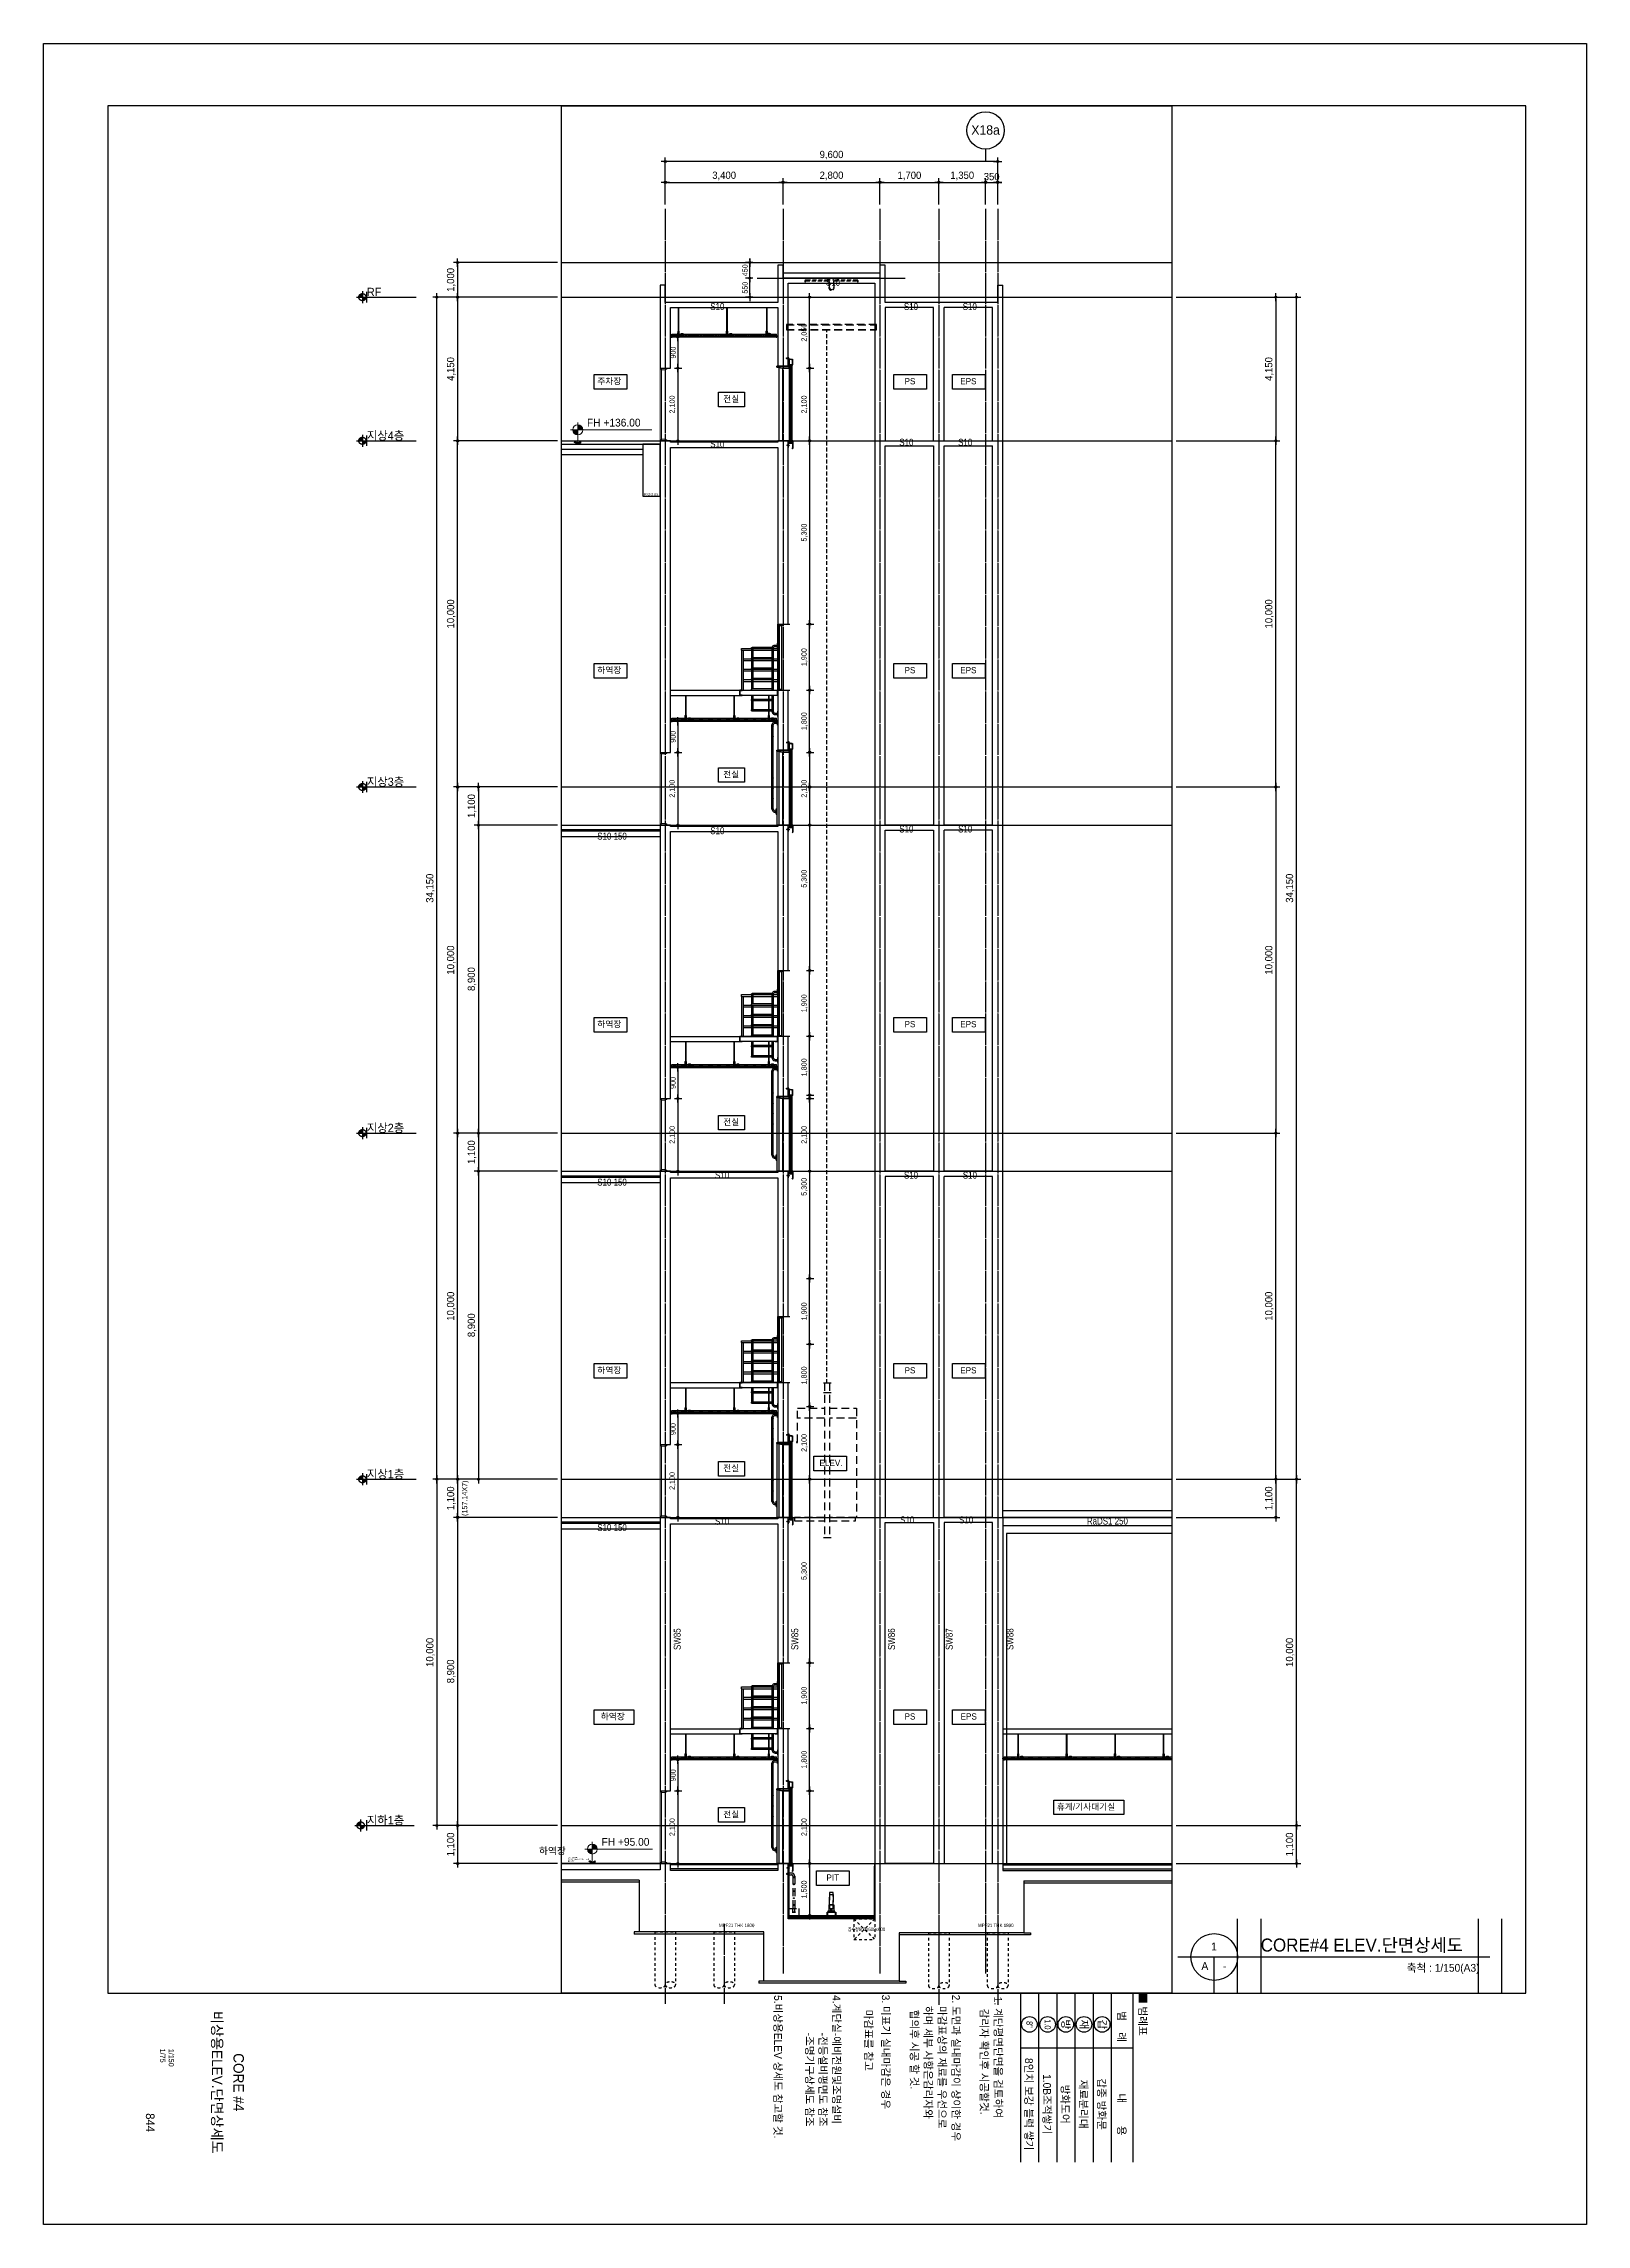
# Model space of a CAD drawing. Header units: millimetres. Extents: x 11948722 to 13111668, y -10771712 to -10232988.
# Drawn here: x 12206681 to 12251231, y -10587159 to -10524159 of the extents above; entities that cross this region are included whole.
import ezdxf
from ezdxf.enums import TextEntityAlignment as Align

# ---------------------------------------------------------------- set-up
doc = ezdxf.new("R2010")
doc.units = ezdxf.units.MM
doc.header["$LTSCALE"] = 150
doc.header["$MEASUREMENT"] = 0
for name, pattern in [('CEN', [6.2, 6, -0.1, 0, -0.1]), ('HID', [2.3, 1.5, -0.8]), ('HIDDEN', [2, 1, -1]), ('Xref-계단단면도$0$CEN', [62, 60, -1, 0, -1]), ('Xref-계단단면도$0$HIDDEN', [0.375, 0.25, -0.125])]:
    doc.linetypes.add(name, pattern=pattern)
doc.layers.get('0').update_dxf_attribs({"linetype": 'CONTINUOUS'})
doc.layers.get('Defpoints').update_dxf_attribs({"color": 117, "linetype": 'CONTINUOUS'})
for name, color, linetype in [('4', 4, 'CONTINUOUS'), ('8', 8, 'CONTINUOUS'), ('A-FIN-4', 9, 'CONTINUOUS'), ('A-HAT-251', 251, 'CONTINUOUS'), ('A-TXT-5.0', 3, 'CONTINUOUS'), ('A-중심선', 10, 'CEN'), ('BOX', 7, 'CONTINUOUS'), ('BOX TEXT', 3, 'CONTINUOUS'), ('CON', 2, 'CONTINUOUS'), ('CON-C', 2, 'CONTINUOUS'), ('ELE-06', 6, 'CONTINUOUS'), ('ELE-2', 4, 'CONTINUOUS'), ('ELE-3', 7, 'CONTINUOUS'), ('ELE-8', 8, 'CONTINUOUS'), ('ELE03', 4, 'CONTINUOUS'), ('ELE08', 8, 'CONTINUOUS'), ('elev', 8, 'HID'), ('ETC', 8, 'CONTINUOUS'), ('FIN', 5, 'CONTINUOUS'), ('INS', 251, 'CONTINUOUS'), ('revcloud', 1, 'CONTINUOUS'), ('TEX-SYM', 3, 'CONTINUOUS'), ('TXT1', 3, 'CONTINUOUS'), ('WIN', 4, 'CONTINUOUS'), ('WM', 8, 'X_LINE'), ('Xref-계단단면도$0$3 dim0', 7, 'CONTINUOUS'), ('Xref-계단단면도$0$4', 4, 'CONTINUOUS'), ('Xref-계단단면도$0$8', 8, 'CONTINUOUS'), ('Xref-계단단면도$0$A-TEX-SYM', 3, 'CONTINUOUS'), ('Xref-계단단면도$0$A-TIT', 2, 'CONTINUOUS'), ('Xref-계단단면도$0$A-TXT-3.0', 3, 'CONTINUOUS'), ('Xref-계단단면도$0$A-TXT-5.0', 3, 'CONTINUOUS'), ('Xref-계단단면도$0$DIM', 7, 'CONTINUOUS'), ('Xref-계단단면도$0$dim2', 6, 'CONTINUOUS'), ('Xref-계단단면도$0$ELE-3', 6, 'CONTINUOUS'), ('Xref-계단단면도$0$FIN', 5, 'CONTINUOUS'), ('Xref-계단단면도$0$SYM', 7, 'CONTINUOUS'), ('Xref-계단단면도$0$SYM-1', 7, 'CONTINUOUS'), ('Xref-계단단면도$0$SYM-2', 7, 'CONTINUOUS'), ('Xref-계단단면도$0$TEX', 3, 'CONTINUOUS'), ('Xref-계단단면도$0$TEX-SYM', 3, 'CONTINUOUS')]:
    doc.layers.add(name, color=color, linetype=linetype)
doc.layers.add('Xref-계단단면도$0$A-DOR', color=4, linetype='CONTINUOUS', lineweight=0)
doc.layers.add('Xref-계단단면도$0$박스', color=6, linetype='CONTINUOUS', lineweight=15)
doc.styles.add('A.NARROW', font='ARIALN.TTF')
doc.styles.get("Standard").update_dxf_attribs({"font": 'NanumGothic.ttf'})
doc.styles.add('Xref-계단단면도$0$나눔고딕 Se', font='')
doc.styles.add('Xref-계단단면도$0$돋움', font='')
doc.styles.add('돋움', font='')
doc.styles.add('맑은고딕', font='malgun.ttf')
doc.styles.add('주석', font='')
doc.styles.get('Xref-계단단면도$0$나눔고딕 Se').set_extended_font_data('Dotum')
doc.styles.get('Xref-계단단면도$0$돋움').set_extended_font_data('Dotum')
doc.styles.get('돋움').set_extended_font_data('Dotum')
doc.styles.get('주석').set_extended_font_data('Dotum')
doc.linetypes.add('X_LINE', pattern='A,0.8,-0.15,["X",Standard,S=0.1,R=0,X=-0.05,Y=-0.05],-0.15', length=1.1)
doc.dimstyles.new('Xref-계단단면도$0$A1-100', dxfattribs={"dimtxt": 3, "dimasz": 1, "dimexe": 2, "dimexo": 2, "dimgap": 1, "dimtad": 1, "dimdec": 0, "dimzin": 12, "dimdsep": 46, "dimlunit": 6, "dimtxsty": 'Xref-계단단면도$0$나눔고딕 Se', "dimblk1": 'Xref-계단단면도$0$DIMDOT', "dimblk2": 'Xref-계단단면도$0$DIMDOT', "dimsah": 1, "dimcen": -1, "dimdle": 2, "dimclrd": 256, "dimclre": 256, "dimclrt": 3, "dimadec": 0, "dimazin": 0, "dimtfac": 1, "dimtdec": 0, "dimtix": 1, "dimtmove": 2, "dimatfit": 3, "dimldrblk": 'Xref-계단단면도$0$DIMDOT', "dimfxl": 1, "dimtvp": 1, "dimtolj": 1, "dimtzin": 12, "dimlwd": -1, "dimlwe": -1, "dimarcsym": 0})

msp = doc.modelspace()

# ---------------------------------------------------------------- texts
at = {"layer": 'A-TXT-5.0', "style": '돋움'}
msp.add_text('844', height=250, rotation=270, dxfattribs=at).set_placement((12209759.3, -10584492.9), align=Align.MIDDLE_RIGHT)
at = {"layer": 'BOX TEXT', "linetype": 'HID', "style": '돋움'}
for s, p in [('5.비상용ELEV 상세도 참고할 것.', (12227888, -10580536.6)), ('4.계단실-예비전원및조명설비', (12229579.6, -10580536.6)), ('1. 계단평면단면을 검토하여 ', (12234246.9, -10580581.9)), ('감리자 확인후 시공할것.', (12233843.3, -10580925.8)), ('-조명기구상세도 참조', (12228800.6, -10581621.5)), ('-전등설비평면도 참조', (12229187, -10581621.5))]:
    msp.add_text(s, height=224.465, rotation=270, dxfattribs=at).set_placement(p, align=Align.MIDDLE_LEFT)
for s, height, p in [(' 3. 미표기 실내마감은 경우', 224.465, (12230888.4, -10580441.9)), (' 2. 도면과 실내마감이 상이한 경우', 224.465, (12232916.5, -10580441.9)), ('마감표를 참고', 224.47, (12230391.1, -10580955.2)), ('협의후 시공 할 것.', 224.465, (12231715.3, -10580958.3)), ('     하며 세부 사항은감리자와 ', 224.465, (12232114, -10580441.9)), ('     마감표상의 재료를 우선으로 ', 224.465, (12232514.8, -10580441.9))]:
    msp.add_text(s, height=height, rotation=270, dxfattribs=at).set_placement(p)
at = {"layer": 'Defpoints'}
for s, style, p in [('S10', 'A.NARROW', (12229272.8, -10531054.7)), ('S10', 'A.NARROW', (12225932, -10531754.7)), ('S10', 'A.NARROW', (12231522.8, -10531754.7)), ('S10', 'A.NARROW', (12233222.8, -10531754.7)), ('S10', 'A.NARROW', (12225932, -10535726.3)), ('S10', 'A.NARROW', (12231390.5, -10535676.3)), ('S10', 'A.NARROW', (12233090.5, -10535676.3)), ('S10', 'A.NARROW', (12225932, -10546898.2)), ('S10', 'A.NARROW', (12231390.5, -10546848.2)), ('S10', 'A.NARROW', (12233090.5, -10546848.2)), ('S10 150', 'A.NARROW', (12222668.3, -10547054.1)), ('S10', 'A.NARROW', (12226067.6, -10556848.2)), ('S10', 'A.NARROW', (12231526, -10556848.2)), ('S10', 'A.NARROW', (12233226, -10556848.2)), ('S10 150', 'A.NARROW', (12222668.3, -10557049.6)), ('S10 150', 'A.NARROW', (12222668.3, -10567029)), ('S10', 'A.NARROW', (12226067.6, -10566848.2)), ('S10', 'A.NARROW', (12231417.6, -10566808.2)), ('S10', 'A.NARROW', (12233117.6, -10566808.2)), ('RaDS1 250', 'A.NARROW', (12236807.9, -10566841.8)), ('하역장', '맑은고딕', (12220987.4, -10576370.5))]:
    msp.add_text(s, height=200, dxfattribs=dict(at, style=style)).set_placement(p, align=Align.MIDDLE_LEFT)
at = {"layer": 'Defpoints', "style": 'Xref-계단단면도$0$돋움'}
msp.add_text('PSG103', height=80, dxfattribs=at).set_placement((12224008.8, -10537227.6))
at = {"layer": 'Defpoints', "style": 'A.NARROW'}
for s, p in [('SW85', (12224977.8, -10570564.5)), ('SW85', (12228372.4, -10570564.5)), ('SW86', (12231164.1, -10570564.5)), ('SW87', (12232833.5, -10570564.5)), ('SW88', (12234586.5, -10570564.5))]:
    msp.add_text(s, height=200, rotation=90, dxfattribs=at).set_placement(p, align=Align.MIDDLE_LEFT)
at = {"layer": 'Defpoints', "ltscale": 1200, "style": '돋움'}
for s, p in [('THK180 무근콘크리트(섬유보강재)', (12221818.9, -10576611.1)), ('침투식표면강화제', (12221818.9, -10576561.1)), ('침투성방수', (12221818.9, -10576661.1))]:
    msp.add_text(s, height=30, dxfattribs=at).set_placement(p, align=Align.MIDDLE_LEFT)
at = {"layer": 'Defpoints', "style": '주석', "width": 0.8}
for p in [(12226182.9, -10578521.9), (12233666, -10578521.9)]:
    msp.add_text('MPF21 THK 1800 ', height=100, dxfattribs=at).set_placement(p, align=Align.MIDDLE_LEFT)
at = {"layer": 'TEX-SYM', "color": 3, "style": '돋움'}
msp.add_text('■ 범례표 ', height=225, rotation=270, dxfattribs=at).set_placement((12238310, -10580473.7))
for s, height, p in [('비상용ELEV.단면상세도', 300, (12211541.3, -10583054.6)), ('범    례', 225, (12237699.3, -10581447)), ('CORE #4', 300, (12212163.8, -10583054.6)), ('8인치 보강 블럭 쌓기', 225, (12235019.7, -10583686.3)), ('1.0B조적쌓기', 225, (12235544.7, -10583686.3)), ('방화도어', 225, (12236069.7, -10583686.3)), ('재료분리대', 225, (12236594.7, -10583686.3)), ('갑종 방화문', 225, (12237119.7, -10583686.3)), ('내        용', 225, (12237699.3, -10583983.9))]:
    msp.add_text(s, height=height, rotation=270, dxfattribs=at).set_placement(p, align=Align.CENTER)
at = {"layer": 'TEX-SYM', "color": 3, "style": '돋움', "width": 0.9}
for s, p in [('8"', (12235151.4, -10581382.4)), ('1.0', (12235676.4, -10581382.4))]:
    msp.add_text(s, height=180, rotation=270, dxfattribs=at).set_placement(p, align=Align.MIDDLE_CENTER)
at = {"layer": 'TEX-SYM', "color": 3, "style": '돋움'}
for s, p in [('방', (12236201.4, -10581382.4)), ('재', (12236726.4, -10581382.4)), ('갑', (12237251.4, -10581382.4))]:
    msp.add_text(s, height=225, rotation=270, dxfattribs=at).set_placement(p, align=Align.MIDDLE_CENTER)
at = {"layer": 'TXT1', "color": 3, "style": '돋움'}
for s, p in [('1/75', (12210120.9, -10582284.7)), ('1/150', (12210368.3, -10582345.5))]:
    msp.add_text(s, height=150, rotation=270, dxfattribs=at).set_placement(p, align=Align.MIDDLE_CENTER)
at = {"layer": 'Xref-계단단면도$0$A-TEX-SYM', "style": 'Xref-계단단면도$0$돋움'}
for s, p in [('FH +136.00', (12222372.4, -10535221.4)), ('FH +95.00', (12222792.7, -10576221.4))]:
    msp.add_text(s, height=225, dxfattribs=at).set_placement(p)
at = {"layer": 'Xref-계단단면도$0$A-TXT-3.0', "style": 'Xref-계단단면도$0$돋움'}
for s, p in [('RF', (12216015.5, -10531333.8)), ('지상4층', (12216015.5, -10535483.8)), ('지상3층', (12216015.5, -10545483.8)), ('지상2층', (12216015.5, -10555483.8)), ('지상1층', (12216015.5, -10565483.8)), ('지하1층', (12216015.5, -10575483.8))]:
    msp.add_text(s, height=240, dxfattribs=at).set_placement(p, align=Align.MIDDLE_LEFT)
at = {"layer": 'Xref-계단단면도$0$A-TXT-5.0', "style": 'Xref-계단단면도$0$돋움'}
msp.add_text('CORE#4 ELEV.단면상세도', height=375, dxfattribs=at).set_placement((12241827.1, -10579276.9))
msp.add_text('축척 : 1/150(A3)', height=225, dxfattribs=at).set_placement((12248145.6, -10579747.3), align=Align.MIDDLE_RIGHT)
at = {"layer": 'Xref-계단단면도$0$dim2', "color": 3, "ltscale": 0.1, "style": 'Xref-계단단면도$0$돋움'}
msp.add_text('(157.14X7)', height=150, rotation=90, dxfattribs=at).set_placement((12218914.3, -10566181.5), align=Align.CENTER)
at = {"layer": 'Xref-계단단면도$0$SYM-2', "color": 3}
for s, height, style, p in [('X18a', 270, 'Xref-계단단면도$0$돋움', (12233882.5, -10526654.3)), ('A', 225, 'Xref-계단단면도$0$나눔고딕 Se', (12240214.9, -10579693.3)), ('1', 225, 'Xref-계단단면도$0$나눔고딕 Se', (12240475.4, -10579133.3)), ('-', 225, 'Xref-계단단면도$0$나눔고딕 Se', (12240784.8, -10579697.6))]:
    msp.add_text(s, height=height, dxfattribs=dict(at, style=style)).set_placement(p, align=Align.MIDDLE_CENTER)
at = {"layer": 'Xref-계단단면도$0$TEX', "style": 'Xref-계단단면도$0$돋움'}
for s, p in [('주차장', (12222669.8, -10533912.1)), ('PS', (12231541.9, -10533912.1)), ('EPS', (12233150.2, -10533912.1)), ('전실', (12226306.3, -10534424)), ('하역장', (12222669.8, -10542259.9)), ('PS', (12231541.9, -10542259.9)), ('EPS', (12233150.2, -10542259.9)), ('전실', (12226306.3, -10545270.2)), ('하역장', (12222669.8, -10552485.8)), ('PS', (12231541.9, -10552485.8)), ('EPS', (12233150.2, -10552485.8)), ('전실', (12226306.3, -10555312.1)), ('하역장', (12222669.8, -10562485.8)), ('PS', (12231541.9, -10562485.8)), ('EPS', (12233150.2, -10562485.8)), ('ELEV.', (12229084.9, -10565161.7)), ('전실', (12226306.3, -10565312.1)), ('하역장', (12222770.4, -10572485.8)), ('PS', (12231541.9, -10572485.8)), ('EPS', (12233159.6, -10572485.8)), ('휴게/기사대기실', (12235938.5, -10575094.8)), ('전실', (12226306.3, -10575312.1)), ('PIT', (12229288.2, -10577139.8))]:
    msp.add_text(s, height=180, dxfattribs=at).set_placement(p, align=Align.MIDDLE_LEFT)

# ---------------------------------------------------------------- blocks, each defined once
blk = doc.blocks.new('Xref-계단단면도$0$arrow1')
for p, q in [((0, 0), (0.29, 0.5)), ((0, 0), (0.29, -0.5)), ((0.16, 0), (0.41, 0.43)), ((0.16, 0), (0.41, -0.43)), ((0.29, 0.5), (0.41, 0.43)), ((0.29, -0.5), (0.41, -0.43))]:
    blk.add_line(p, q)
blk = doc.blocks.new('Xref-계단단면도$0$DIMDOT')
at = {"color": 0}
blk.add_line((-2, 0), (2, 0), dxfattribs=at)
for radius in [0.5, 0.25]:
    blk.add_circle((0, 0), radius, dxfattribs=at)
blk = doc.blocks.new('*D37')
at = {"layer": 'Defpoints', "color": 0, "transparency": 16777216}
for p in [(12218037, -10531484), (12221637, -10531484), (12221637, -10565634)]:
    blk.add_point(p, dxfattribs=at)
at = {"layer": 'Xref-계단단면도$0$3 dim0', "transparency": 16777216}
for p, q in [((12221517, -10531484), (12217917, -10531484)), ((12218037, -10565574), (12218037, -10531544)), ((12221517, -10565634), (12217917, -10565634))]:
    blk.add_line(p, q, dxfattribs=at)
at = {"layer": 'Xref-계단단면도$0$3 dim0', "transparency": 16777216, "xscale": 60, "yscale": 60, "zscale": 60}
for p, rotation in [((12218037, -10531484), 90), ((12218037, -10565634), 270)]:
    blk.add_blockref('Xref-계단단면도$0$DIMDOT', p, dxfattribs=dict(at, rotation=rotation))
at = {"layer": 'Xref-계단단면도$0$3 dim0', "color": 3, "transparency": 16777216, "insert": (12217852, -10548559), "char_height": 210, "attachment_point": 5, "rotation": 90, "style": 'Xref-계단단면도$0$나눔고딕 Se'}
blk.add_mtext('\\A1;34,150', dxfattribs=at)
blk = doc.blocks.new('*D38')
at = {"layer": 'Defpoints', "color": 0, "transparency": 16777216}
for p in [(12221637, -10565634), (12218037, -10575634), (12221637, -10575634)]:
    blk.add_point(p, dxfattribs=at)
at = {"layer": 'Xref-계단단면도$0$3 dim0', "transparency": 16777216}
for p, q in [((12221517, -10565634), (12217917, -10565634)), ((12218037, -10565694), (12218037, -10575574)), ((12221517, -10575634), (12217917, -10575634))]:
    blk.add_line(p, q, dxfattribs=at)
at = {"layer": 'Xref-계단단면도$0$3 dim0', "transparency": 16777216, "xscale": 60, "yscale": 60, "zscale": 60}
for p, rotation in [((12218037, -10565634), 90), ((12218037, -10575634), 270)]:
    blk.add_blockref('Xref-계단단면도$0$DIMDOT', p, dxfattribs=dict(at, rotation=rotation))
at = {"layer": 'Xref-계단단면도$0$3 dim0', "color": 3, "transparency": 16777216, "insert": (12217852, -10570634), "char_height": 210, "attachment_point": 5, "rotation": 90, "style": 'Xref-계단단면도$0$나눔고딕 Se'}
blk.add_mtext('\\A1;10,000', dxfattribs=at)
blk = doc.blocks.new('*D39')
at = {"layer": 'Defpoints', "color": 0, "transparency": 16777216}
for p in [(12221637, -10531484), (12218637, -10535634), (12221637, -10535634)]:
    blk.add_point(p, dxfattribs=at)
at = {"layer": 'Xref-계단단면도$0$3 dim0', "transparency": 16777216}
for p, q in [((12221517, -10531484), (12218517, -10531484)), ((12218637, -10531544), (12218637, -10535574)), ((12221517, -10535634), (12218517, -10535634))]:
    blk.add_line(p, q, dxfattribs=at)
at = {"layer": 'Xref-계단단면도$0$3 dim0', "transparency": 16777216, "xscale": 60, "yscale": 60, "zscale": 60}
for p, rotation in [((12218637, -10531484), 90), ((12218637, -10535634), 270)]:
    blk.add_blockref('Xref-계단단면도$0$DIMDOT', p, dxfattribs=dict(at, rotation=rotation))
at = {"layer": 'Xref-계단단면도$0$3 dim0', "color": 3, "transparency": 16777216, "insert": (12218452, -10533559), "char_height": 210, "attachment_point": 5, "rotation": 90, "style": 'Xref-계단단면도$0$나눔고딕 Se'}
blk.add_mtext('\\A1;4,150', dxfattribs=at)
blk = doc.blocks.new('*D40')
at = {"layer": 'Defpoints', "color": 0, "transparency": 16777216}
for p in [(12218637, -10535634), (12221637, -10535634), (12221637, -10545634)]:
    blk.add_point(p, dxfattribs=at)
at = {"layer": 'Xref-계단단면도$0$3 dim0', "transparency": 16777216}
for p, q in [((12221517, -10535634), (12218517, -10535634)), ((12218637, -10545574), (12218637, -10535694)), ((12221517, -10545634), (12218517, -10545634))]:
    blk.add_line(p, q, dxfattribs=at)
at = {"layer": 'Xref-계단단면도$0$3 dim0', "transparency": 16777216, "xscale": 60, "yscale": 60, "zscale": 60}
for p, rotation in [((12218637, -10535634), 90), ((12218637, -10545634), 270)]:
    blk.add_blockref('Xref-계단단면도$0$DIMDOT', p, dxfattribs=dict(at, rotation=rotation))
at = {"layer": 'Xref-계단단면도$0$3 dim0', "color": 3, "transparency": 16777216, "insert": (12218452, -10540634), "char_height": 210, "attachment_point": 5, "rotation": 90, "style": 'Xref-계단단면도$0$나눔고딕 Se'}
blk.add_mtext('\\A1;10,000', dxfattribs=at)
blk = doc.blocks.new('*D41')
at = {"layer": 'Defpoints', "color": 0, "transparency": 16777216}
for p in [(12221637, -10566734), (12218637, -10575634), (12221637, -10575634)]:
    blk.add_point(p, dxfattribs=at)
at = {"layer": 'Xref-계단단면도$0$3 dim0', "transparency": 16777216}
for p, q in [((12221517, -10566734), (12218517, -10566734)), ((12218637, -10566794), (12218637, -10575574)), ((12221517, -10575634), (12218517, -10575634))]:
    blk.add_line(p, q, dxfattribs=at)
at = {"layer": 'Xref-계단단면도$0$3 dim0', "transparency": 16777216, "xscale": 60, "yscale": 60, "zscale": 60}
for p, rotation in [((12218637, -10566734), 90), ((12218637, -10575634), 270)]:
    blk.add_blockref('Xref-계단단면도$0$DIMDOT', p, dxfattribs=dict(at, rotation=rotation))
at = {"layer": 'Xref-계단단면도$0$3 dim0', "color": 3, "transparency": 16777216, "insert": (12218452, -10571184), "char_height": 210, "attachment_point": 5, "rotation": 90, "style": 'Xref-계단단면도$0$나눔고딕 Se'}
blk.add_mtext('\\A1;8,900', dxfattribs=at)
blk = doc.blocks.new('*D42')
at = {"layer": 'Defpoints', "color": 0, "transparency": 16777216}
for p in [(12239263, -10531484), (12242863, -10531484), (12239263, -10565634)]:
    blk.add_point(p, dxfattribs=at)
at = {"layer": 'Xref-계단단면도$0$3 dim0', "transparency": 16777216}
for p, q in [((12239383, -10531484), (12242983, -10531484)), ((12242863, -10565574), (12242863, -10531544)), ((12239383, -10565634), (12242983, -10565634))]:
    blk.add_line(p, q, dxfattribs=at)
at = {"layer": 'Xref-계단단면도$0$3 dim0', "transparency": 16777216, "xscale": 60, "yscale": 60, "zscale": 60}
for p, rotation in [((12242863, -10531484), 90), ((12242863, -10565634), 270)]:
    blk.add_blockref('Xref-계단단면도$0$DIMDOT', p, dxfattribs=dict(at, rotation=rotation))
at = {"layer": 'Xref-계단단면도$0$3 dim0', "color": 3, "transparency": 16777216, "insert": (12242678, -10548559), "char_height": 210, "attachment_point": 5, "rotation": 90, "style": 'Xref-계단단면도$0$나눔고딕 Se'}
blk.add_mtext('\\A1;34,150', dxfattribs=at)
blk = doc.blocks.new('*D43')
at = {"layer": 'Defpoints', "color": 0, "transparency": 16777216}
for p in [(12239263, -10531484), (12239263, -10535634), (12242263, -10535634)]:
    blk.add_point(p, dxfattribs=at)
at = {"layer": 'Xref-계단단면도$0$3 dim0', "transparency": 16777216}
for p, q in [((12239383, -10531484), (12242383, -10531484)), ((12242263, -10531544), (12242263, -10535574)), ((12239383, -10535634), (12242383, -10535634))]:
    blk.add_line(p, q, dxfattribs=at)
at = {"layer": 'Xref-계단단면도$0$3 dim0', "transparency": 16777216, "xscale": 60, "yscale": 60, "zscale": 60}
for p, rotation in [((12242263, -10531484), 90), ((12242263, -10535634), 270)]:
    blk.add_blockref('Xref-계단단면도$0$DIMDOT', p, dxfattribs=dict(at, rotation=rotation))
at = {"layer": 'Xref-계단단면도$0$3 dim0', "color": 3, "transparency": 16777216, "insert": (12242078, -10533559), "char_height": 210, "attachment_point": 5, "rotation": 90, "style": 'Xref-계단단면도$0$나눔고딕 Se'}
blk.add_mtext('\\A1;4,150', dxfattribs=at)
blk = doc.blocks.new('*D44')
at = {"layer": 'Defpoints', "color": 0, "transparency": 16777216}
for p in [(12239263, -10535634), (12242263, -10535634), (12239263, -10545634)]:
    blk.add_point(p, dxfattribs=at)
at = {"layer": 'Xref-계단단면도$0$3 dim0', "transparency": 16777216}
for p, q in [((12239383, -10535634), (12242383, -10535634)), ((12242263, -10545574), (12242263, -10535694)), ((12239383, -10545634), (12242383, -10545634))]:
    blk.add_line(p, q, dxfattribs=at)
at = {"layer": 'Xref-계단단면도$0$3 dim0', "transparency": 16777216, "xscale": 60, "yscale": 60, "zscale": 60}
for p, rotation in [((12242263, -10535634), 90), ((12242263, -10545634), 270)]:
    blk.add_blockref('Xref-계단단면도$0$DIMDOT', p, dxfattribs=dict(at, rotation=rotation))
at = {"layer": 'Xref-계단단면도$0$3 dim0', "color": 3, "transparency": 16777216, "insert": (12242078, -10540634), "char_height": 210, "attachment_point": 5, "rotation": 90, "style": 'Xref-계단단면도$0$나눔고딕 Se'}
blk.add_mtext('\\A1;10,000', dxfattribs=at)
blk = doc.blocks.new('*D45')
at = {"layer": 'Defpoints', "color": 0, "transparency": 16777216}
for p in [(12239263, -10545634), (12239263, -10555634), (12242263, -10555634)]:
    blk.add_point(p, dxfattribs=at)
at = {"layer": 'Xref-계단단면도$0$3 dim0', "transparency": 16777216}
for p, q in [((12239383, -10545634), (12242383, -10545634)), ((12242263, -10545694), (12242263, -10555574)), ((12239383, -10555634), (12242383, -10555634))]:
    blk.add_line(p, q, dxfattribs=at)
at = {"layer": 'Xref-계단단면도$0$3 dim0', "transparency": 16777216, "xscale": 60, "yscale": 60, "zscale": 60}
for p, rotation in [((12242263, -10545634), 90), ((12242263, -10555634), 270)]:
    blk.add_blockref('Xref-계단단면도$0$DIMDOT', p, dxfattribs=dict(at, rotation=rotation))
at = {"layer": 'Xref-계단단면도$0$3 dim0', "color": 3, "transparency": 16777216, "insert": (12242078, -10550634), "char_height": 210, "attachment_point": 5, "rotation": 90, "style": 'Xref-계단단면도$0$나눔고딕 Se'}
blk.add_mtext('\\A1;10,000', dxfattribs=at)
blk = doc.blocks.new('*D46')
at = {"layer": 'Defpoints', "color": 0, "transparency": 16777216}
for p in [(12239263, -10555634), (12242263, -10555634), (12239263, -10565634)]:
    blk.add_point(p, dxfattribs=at)
at = {"layer": 'Xref-계단단면도$0$3 dim0', "transparency": 16777216}
for p, q in [((12239383, -10555634), (12242383, -10555634)), ((12242263, -10565574), (12242263, -10555694)), ((12239383, -10565634), (12242383, -10565634))]:
    blk.add_line(p, q, dxfattribs=at)
at = {"layer": 'Xref-계단단면도$0$3 dim0', "transparency": 16777216, "xscale": 60, "yscale": 60, "zscale": 60}
for p, rotation in [((12242263, -10555634), 90), ((12242263, -10565634), 270)]:
    blk.add_blockref('Xref-계단단면도$0$DIMDOT', p, dxfattribs=dict(at, rotation=rotation))
at = {"layer": 'Xref-계단단면도$0$3 dim0', "color": 3, "transparency": 16777216, "insert": (12242078, -10560634), "char_height": 210, "attachment_point": 5, "rotation": 90, "style": 'Xref-계단단면도$0$나눔고딕 Se'}
blk.add_mtext('\\A1;10,000', dxfattribs=at)
blk = doc.blocks.new('*D47')
at = {"layer": 'Defpoints', "color": 0, "transparency": 16777216}
for p in [(12221637, -10530484), (12218637, -10531484), (12221637, -10531484)]:
    blk.add_point(p, dxfattribs=at)
at = {"layer": 'Xref-계단단면도$0$3 dim0', "transparency": 16777216}
for p, q in [((12221517, -10530484), (12218517, -10530484)), ((12218637, -10530544), (12218637, -10531424)), ((12221517, -10531484), (12218517, -10531484))]:
    blk.add_line(p, q, dxfattribs=at)
at = {"layer": 'Xref-계단단면도$0$3 dim0', "transparency": 16777216, "xscale": 60, "yscale": 60, "zscale": 60}
for p, rotation in [((12218637, -10530484), 90), ((12218637, -10531484), 270)]:
    blk.add_blockref('Xref-계단단면도$0$DIMDOT', p, dxfattribs=dict(at, rotation=rotation))
at = {"layer": 'Xref-계단단면도$0$3 dim0', "color": 3, "transparency": 16777216, "insert": (12218452, -10530984), "char_height": 210, "attachment_point": 5, "rotation": 90, "style": 'Xref-계단단면도$0$나눔고딕 Se'}
blk.add_mtext('\\A1;1,000', dxfattribs=at)
blk = doc.blocks.new('*D48')
at = {"layer": 'Defpoints', "color": 0, "transparency": 16777216}
for p in [(12218637, -10545634), (12221637, -10545634), (12221637, -10555634)]:
    blk.add_point(p, dxfattribs=at)
at = {"layer": 'Xref-계단단면도$0$3 dim0', "transparency": 16777216}
for p, q in [((12221517, -10545634), (12218517, -10545634)), ((12218637, -10555574), (12218637, -10545694)), ((12221517, -10555634), (12218517, -10555634))]:
    blk.add_line(p, q, dxfattribs=at)
at = {"layer": 'Xref-계단단면도$0$3 dim0', "transparency": 16777216, "xscale": 60, "yscale": 60, "zscale": 60}
for p, rotation in [((12218637, -10545634), 90), ((12218637, -10555634), 270)]:
    blk.add_blockref('Xref-계단단면도$0$DIMDOT', p, dxfattribs=dict(at, rotation=rotation))
at = {"layer": 'Xref-계단단면도$0$3 dim0', "color": 3, "transparency": 16777216, "insert": (12218452, -10550634), "char_height": 210, "attachment_point": 5, "rotation": 90, "style": 'Xref-계단단면도$0$나눔고딕 Se'}
blk.add_mtext('\\A1;10,000', dxfattribs=at)
blk = doc.blocks.new('*D49')
at = {"layer": 'Defpoints', "color": 0, "transparency": 16777216}
for p in [(12218637, -10555634), (12221637, -10555634), (12221637, -10565634)]:
    blk.add_point(p, dxfattribs=at)
at = {"layer": 'Xref-계단단면도$0$3 dim0', "transparency": 16777216}
for p, q in [((12221517, -10555634), (12218517, -10555634)), ((12218637, -10565574), (12218637, -10555694)), ((12221517, -10565634), (12218517, -10565634))]:
    blk.add_line(p, q, dxfattribs=at)
at = {"layer": 'Xref-계단단면도$0$3 dim0', "transparency": 16777216, "xscale": 60, "yscale": 60, "zscale": 60}
for p, rotation in [((12218637, -10555634), 90), ((12218637, -10565634), 270)]:
    blk.add_blockref('Xref-계단단면도$0$DIMDOT', p, dxfattribs=dict(at, rotation=rotation))
at = {"layer": 'Xref-계단단면도$0$3 dim0', "color": 3, "transparency": 16777216, "insert": (12218452, -10560634), "char_height": 210, "attachment_point": 5, "rotation": 90, "style": 'Xref-계단단면도$0$나눔고딕 Se'}
blk.add_mtext('\\A1;10,000', dxfattribs=at)
blk = doc.blocks.new('*D50')
at = {"layer": 'Defpoints', "color": 0, "transparency": 16777216}
for p in [(12239263, -10565634), (12242863, -10565634), (12239263, -10575634)]:
    blk.add_point(p, dxfattribs=at)
at = {"layer": 'Xref-계단단면도$0$3 dim0', "transparency": 16777216}
for p, q in [((12239383, -10565634), (12242983, -10565634)), ((12242863, -10575574), (12242863, -10565694)), ((12239383, -10575634), (12242983, -10575634))]:
    blk.add_line(p, q, dxfattribs=at)
at = {"layer": 'Xref-계단단면도$0$3 dim0', "transparency": 16777216, "xscale": 60, "yscale": 60, "zscale": 60}
for p, rotation in [((12242863, -10565634), 90), ((12242863, -10575634), 270)]:
    blk.add_blockref('Xref-계단단면도$0$DIMDOT', p, dxfattribs=dict(at, rotation=rotation))
at = {"layer": 'Xref-계단단면도$0$3 dim0', "color": 3, "transparency": 16777216, "insert": (12242678, -10570634), "char_height": 210, "attachment_point": 5, "rotation": 90, "style": 'Xref-계단단면도$0$나눔고딕 Se'}
blk.add_mtext('\\A1;10,000', dxfattribs=at)
blk = doc.blocks.new('*D51')
at = {"layer": 'Defpoints', "color": 0, "transparency": 16777216}
for p in [(12239263, -10575634), (12242863, -10575634), (12239263, -10576734)]:
    blk.add_point(p, dxfattribs=at)
at = {"layer": 'Xref-계단단면도$0$3 dim0', "transparency": 16777216}
for p, q in [((12239383, -10575634), (12242983, -10575634)), ((12242863, -10576674), (12242863, -10575694)), ((12239383, -10576734), (12242983, -10576734))]:
    blk.add_line(p, q, dxfattribs=at)
at = {"layer": 'Xref-계단단면도$0$3 dim0', "transparency": 16777216, "xscale": 60, "yscale": 60, "zscale": 60}
for p, rotation in [((12242863, -10575634), 90), ((12242863, -10576734), 270)]:
    blk.add_blockref('Xref-계단단면도$0$DIMDOT', p, dxfattribs=dict(at, rotation=rotation))
at = {"layer": 'Xref-계단단면도$0$3 dim0', "color": 3, "transparency": 16777216, "insert": (12242678, -10576184), "char_height": 210, "attachment_point": 5, "rotation": 90, "style": 'Xref-계단단면도$0$나눔고딕 Se'}
blk.add_mtext('\\A1;1,100', dxfattribs=at)
blk = doc.blocks.new('*D28')
at = {"layer": 'Defpoints', "color": 0, "transparency": 16777216}
for p in [(12221637, -10575634), (12218637, -10576734), (12221637, -10576734)]:
    blk.add_point(p, dxfattribs=at)
at = {"layer": 'Xref-계단단면도$0$3 dim0', "transparency": 16777216}
for p, q in [((12221517, -10575634), (12218517, -10575634)), ((12218637, -10575694), (12218637, -10576674)), ((12221517, -10576734), (12218517, -10576734))]:
    blk.add_line(p, q, dxfattribs=at)
at = {"layer": 'Xref-계단단면도$0$3 dim0', "transparency": 16777216, "xscale": 60, "yscale": 60, "zscale": 60}
for p, rotation in [((12218637, -10575634), 90), ((12218637, -10576734), 270)]:
    blk.add_blockref('Xref-계단단면도$0$DIMDOT', p, dxfattribs=dict(at, rotation=rotation))
at = {"layer": 'Xref-계단단면도$0$3 dim0', "color": 3, "transparency": 16777216, "insert": (12218452, -10576184), "char_height": 210, "attachment_point": 5, "rotation": 90, "style": 'Xref-계단단면도$0$나눔고딕 Se'}
blk.add_mtext('\\A1;1,100', dxfattribs=at)
blk = doc.blocks.new('*D29')
at = {"layer": 'Defpoints', "color": 0, "transparency": 16777216}
for p in [(12221637, -10565634), (12218637, -10566734), (12221637, -10566734)]:
    blk.add_point(p, dxfattribs=at)
at = {"layer": 'Xref-계단단면도$0$3 dim0', "transparency": 16777216}
for p, q in [((12221517, -10565634), (12218517, -10565634)), ((12218637, -10565694), (12218637, -10566674)), ((12221517, -10566734), (12218517, -10566734))]:
    blk.add_line(p, q, dxfattribs=at)
at = {"layer": 'Xref-계단단면도$0$3 dim0', "transparency": 16777216, "xscale": 60, "yscale": 60, "zscale": 60}
for p, rotation in [((12218637, -10565634), 90), ((12218637, -10566734), 270)]:
    blk.add_blockref('Xref-계단단면도$0$DIMDOT', p, dxfattribs=dict(at, rotation=rotation))
at = {"layer": 'Xref-계단단면도$0$3 dim0', "color": 3, "transparency": 16777216, "insert": (12218452, -10566184), "char_height": 210, "attachment_point": 5, "rotation": 90, "style": 'Xref-계단단면도$0$나눔고딕 Se'}
blk.add_mtext('\\A1;1,100', dxfattribs=at)
blk = doc.blocks.new('*D30')
at = {"layer": 'Defpoints', "color": 0, "transparency": 16777216}
for p in [(12224633, -10527567), (12224633, -10528356), (12234233, -10528356)]:
    blk.add_point(p, dxfattribs=at)
at = {"layer": 'Xref-계단단면도$0$3 dim0', "transparency": 16777216}
for p, q in [((12224633, -10528236), (12224633, -10527447)), ((12234173, -10527567), (12224693, -10527567)), ((12234233, -10528236), (12234233, -10527447))]:
    blk.add_line(p, q, dxfattribs=at)
at = {"layer": 'Xref-계단단면도$0$3 dim0', "transparency": 16777216, "xscale": 60, "yscale": 60, "zscale": 60, "rotation": 180}
blk.add_blockref('Xref-계단단면도$0$DIMDOT', (12224633, -10527567), dxfattribs=at)
at = {"layer": 'Xref-계단단면도$0$3 dim0', "transparency": 16777216, "xscale": 60, "yscale": 60, "zscale": 60}
blk.add_blockref('Xref-계단단면도$0$DIMDOT', (12234233, -10527567), dxfattribs=at)
at = {"layer": 'Xref-계단단면도$0$3 dim0', "color": 3, "transparency": 16777216, "insert": (12229433, -10527381), "char_height": 210, "attachment_point": 5, "style": 'Xref-계단단면도$0$나눔고딕 Se'}
blk.add_mtext('\\A1;9,600', dxfattribs=at)
blk = doc.blocks.new('*D31')
at = {"layer": 'Defpoints', "color": 0, "transparency": 16777216}
for p in [(12232533, -10528167), (12230833, -10528929), (12232533, -10528929)]:
    blk.add_point(p, dxfattribs=at)
at = {"layer": 'Xref-계단단면도$0$3 dim0', "transparency": 16777216}
for p, q in [((12230833, -10528809), (12230833, -10528047)), ((12230893, -10528167), (12232473, -10528167)), ((12232533, -10528809), (12232533, -10528047))]:
    blk.add_line(p, q, dxfattribs=at)
at = {"layer": 'Xref-계단단면도$0$3 dim0', "transparency": 16777216, "xscale": 60, "yscale": 60, "zscale": 60, "rotation": 180}
blk.add_blockref('Xref-계단단면도$0$DIMDOT', (12230833, -10528167), dxfattribs=at)
at = {"layer": 'Xref-계단단면도$0$3 dim0', "transparency": 16777216, "xscale": 60, "yscale": 60, "zscale": 60}
blk.add_blockref('Xref-계단단면도$0$DIMDOT', (12232533, -10528167), dxfattribs=at)
at = {"layer": 'Xref-계단단면도$0$3 dim0', "color": 3, "transparency": 16777216, "insert": (12231683, -10527981), "char_height": 210, "attachment_point": 5, "style": 'Xref-계단단면도$0$나눔고딕 Se'}
blk.add_mtext('\\A1;1,700', dxfattribs=at)
blk = doc.blocks.new('*D32')
at = {"layer": 'Defpoints', "color": 0, "transparency": 16777216}
for p in [(12221637, -10556734), (12219237, -10565634), (12221637, -10565634)]:
    blk.add_point(p, dxfattribs=at)
at = {"layer": 'Xref-계단단면도$0$3 dim0', "transparency": 16777216}
for p, q in [((12221517, -10556734), (12219117, -10556734)), ((12219237, -10556794), (12219237, -10565574)), ((12221517, -10565634), (12219117, -10565634))]:
    blk.add_line(p, q, dxfattribs=at)
at = {"layer": 'Xref-계단단면도$0$3 dim0', "transparency": 16777216, "xscale": 60, "yscale": 60, "zscale": 60}
for p, rotation in [((12219237, -10556734), 90), ((12219237, -10565634), 270)]:
    blk.add_blockref('Xref-계단단면도$0$DIMDOT', p, dxfattribs=dict(at, rotation=rotation))
at = {"layer": 'Xref-계단단면도$0$3 dim0', "color": 3, "transparency": 16777216, "insert": (12219052, -10561184), "char_height": 210, "attachment_point": 5, "rotation": 90, "style": 'Xref-계단단면도$0$나눔고딕 Se'}
blk.add_mtext('\\A1;8,900', dxfattribs=at)
blk = doc.blocks.new('*D33')
at = {"layer": 'Defpoints', "color": 0, "transparency": 16777216}
for p in [(12221637, -10555634), (12219237, -10556734), (12221637, -10556734)]:
    blk.add_point(p, dxfattribs=at)
at = {"layer": 'Xref-계단단면도$0$3 dim0', "transparency": 16777216}
for p, q in [((12221517, -10555634), (12219117, -10555634)), ((12219237, -10555694), (12219237, -10556674)), ((12221517, -10556734), (12219117, -10556734))]:
    blk.add_line(p, q, dxfattribs=at)
at = {"layer": 'Xref-계단단면도$0$3 dim0', "transparency": 16777216, "xscale": 60, "yscale": 60, "zscale": 60}
for p, rotation in [((12219237, -10555634), 90), ((12219237, -10556734), 270)]:
    blk.add_blockref('Xref-계단단면도$0$DIMDOT', p, dxfattribs=dict(at, rotation=rotation))
at = {"layer": 'Xref-계단단면도$0$3 dim0', "color": 3, "transparency": 16777216, "insert": (12219052, -10556184), "char_height": 210, "attachment_point": 5, "rotation": 90, "style": 'Xref-계단단면도$0$나눔고딕 Se'}
blk.add_mtext('\\A1;1,100', dxfattribs=at)
blk = doc.blocks.new('*D34')
at = {"layer": 'Defpoints', "color": 0, "transparency": 16777216}
for p in [(12221637, -10546734), (12219237, -10555634), (12221637, -10555634)]:
    blk.add_point(p, dxfattribs=at)
at = {"layer": 'Xref-계단단면도$0$3 dim0', "transparency": 16777216}
for p, q in [((12221517, -10546734), (12219117, -10546734)), ((12219237, -10546794), (12219237, -10555574)), ((12221517, -10555634), (12219117, -10555634))]:
    blk.add_line(p, q, dxfattribs=at)
at = {"layer": 'Xref-계단단면도$0$3 dim0', "transparency": 16777216, "xscale": 60, "yscale": 60, "zscale": 60}
for p, rotation in [((12219237, -10546734), 90), ((12219237, -10555634), 270)]:
    blk.add_blockref('Xref-계단단면도$0$DIMDOT', p, dxfattribs=dict(at, rotation=rotation))
at = {"layer": 'Xref-계단단면도$0$3 dim0', "color": 3, "transparency": 16777216, "insert": (12219052, -10551184), "char_height": 210, "attachment_point": 5, "rotation": 90, "style": 'Xref-계단단면도$0$나눔고딕 Se'}
blk.add_mtext('\\A1;8,900', dxfattribs=at)
blk = doc.blocks.new('*D35')
at = {"layer": 'Defpoints', "color": 0, "transparency": 16777216}
for p in [(12221637, -10545634), (12219237, -10546734), (12221637, -10546734)]:
    blk.add_point(p, dxfattribs=at)
at = {"layer": 'Xref-계단단면도$0$3 dim0', "transparency": 16777216}
for p, q in [((12221517, -10545634), (12219117, -10545634)), ((12219237, -10545694), (12219237, -10546674)), ((12221517, -10546734), (12219117, -10546734))]:
    blk.add_line(p, q, dxfattribs=at)
at = {"layer": 'Xref-계단단면도$0$3 dim0', "transparency": 16777216, "xscale": 60, "yscale": 60, "zscale": 60}
for p, rotation in [((12219237, -10545634), 90), ((12219237, -10546734), 270)]:
    blk.add_blockref('Xref-계단단면도$0$DIMDOT', p, dxfattribs=dict(at, rotation=rotation))
at = {"layer": 'Xref-계단단면도$0$3 dim0', "color": 3, "transparency": 16777216, "insert": (12219052, -10546184), "char_height": 210, "attachment_point": 5, "rotation": 90, "style": 'Xref-계단단면도$0$나눔고딕 Se'}
blk.add_mtext('\\A1;1,100', dxfattribs=at)
blk = doc.blocks.new('*D36')
at = {"layer": 'Defpoints', "color": 0, "transparency": 16777216}
for p in [(12230833, -10528167), (12228033, -10528929), (12230833, -10528929)]:
    blk.add_point(p, dxfattribs=at)
at = {"layer": 'Xref-계단단면도$0$3 dim0', "transparency": 16777216}
for p, q in [((12228033, -10528809), (12228033, -10528047)), ((12228093, -10528167), (12230773, -10528167)), ((12230833, -10528809), (12230833, -10528047))]:
    blk.add_line(p, q, dxfattribs=at)
at = {"layer": 'Xref-계단단면도$0$3 dim0', "transparency": 16777216, "xscale": 60, "yscale": 60, "zscale": 60, "rotation": 180}
blk.add_blockref('Xref-계단단면도$0$DIMDOT', (12228033, -10528167), dxfattribs=at)
at = {"layer": 'Xref-계단단면도$0$3 dim0', "transparency": 16777216, "xscale": 60, "yscale": 60, "zscale": 60}
blk.add_blockref('Xref-계단단면도$0$DIMDOT', (12230833, -10528167), dxfattribs=at)
at = {"layer": 'Xref-계단단면도$0$3 dim0', "color": 3, "transparency": 16777216, "insert": (12229433, -10527981), "char_height": 210, "attachment_point": 5, "style": 'Xref-계단단면도$0$나눔고딕 Se'}
blk.add_mtext('\\A1;2,800', dxfattribs=at)
blk = doc.blocks.new('ELEV-DOOR')
at = {"layer": 'ELE-3'}
for p, q in [((-124, 2403), (-125, 2403)), ((-125, 2403), (-125, 2240)), ((-125, 2240), (-114, 2228)), ((-124, 2241), (-124, 2403)), ((-112, 2229), (-124, 2241)), ((-22, 2406), (-123, 2406)), ((-123, 2406), (-123, 2380)), ((-123, 2380), (-119, 2380)), ((-119, 2380), (-119, 2402)), ((-119, 2402), (-26, 2402)), ((-114, 2228), (-112, 2229)), ((-77, 2254), (-106, 2254)), ((-106, 2254), (-106, 56)), ((-77, 56), (-77, 2254)), ((-42, 2254), (-72, 2254)), ((-72, 2254), (-72, 56)), ((-65, 2406), (-65, 2408)), ((0, 2406), (-65, 2406)), ((-61, 2412), (-14, 2412)), ((-42, 56), (-42, 2254)), ((-27, 2391), (-29, 2391)), ((-29, 2391), (-29, 2200)), ((-29, 2200), (-27, 2200)), ((-27, 2200), (-27, 2391)), ((-26, 2402), (-26, 2376)), ((-26, 2376), (-22, 2376)), ((-12, 2210), (-26, 2210)), ((-26, 2210), (-26, 2150)), ((-26, 2150), (-26, 50)), ((-26, 2150), (166, 2150)), ((-24, 2152), (-24, 2207)), ((-24, 2207), (-12, 2207)), ((166, 2152), (-24, 2152)), ((-22, 2376), (-22, 2406)), ((312, 2207), (-19, 2207)), ((-19, 2207), (-19, 2205)), ((-19, 2205), (312, 2205)), ((-12, 2207), (-12, 2210)), ((-6, 2420), (-6, 2467)), ((-2, 2471), (0, 2471)), ((0, 2471), (0, 2406)), ((328, 2182), (166, 2152)), ((166, 2150), (330, 2180)), ((330, 2210), (312, 2210)), ((312, 2210), (312, 2207)), ((312, 2207), (328, 2207)), ((312, 2205), (312, 2207)), ((328, 2207), (328, 2182)), ((330, 2180), (330, 2210)), ((-133, 47), (-130, 50)), ((-133, -154), (-133, 47)), ((-133, 38), (-130, 38)), ((-130, 50), (-123, 50)), ((-130, 38), (-130, -153)), ((-110, 23), (-130, 23)), ((-123, 50), (-123, 46)), ((-123, 46), (-117, 46)), ((-75, 39), (-120, 39)), ((-120, 39), (-120, 31)), ((-120, 31), (-110, 31)), ((-117, 46), (-117, 50)), ((-117, 50), (-111, 50)), ((-111, 50), (-111, 46)), ((-111, 46), (-105, 46)), ((-110, 31), (-110, 23)), ((-106, 56), (-77, 56)), ((-105, 46), (-105, 50)), ((-105, 50), (-99, 50)), ((-99, 50), (-99, 46)), ((-99, 46), (-93, 46)), ((-93, 46), (-93, 50)), ((-93, 50), (-87, 50)), ((-87, 50), (-87, 46)), ((-87, 46), (-82, 46)), ((-85, 23), (-85, 31)), ((-85, 31), (-75, 31)), ((-45, 23), (-85, 23)), ((-82, 46), (-82, 50)), ((-82, 50), (-68, 50)), ((-75, 31), (-75, 39)), ((-72, 56), (-42, 56)), ((-68, 50), (-68, 39)), ((-68, 39), (-50, 39)), ((-64, 56), (-64, 45)), ((-64, 45), (-54, 45)), ((-54, 45), (-54, 56)), ((-50, 39), (-50, 50)), ((-50, 50), (0, 50)), ((-40, 39), (-45, 39)), ((-45, 39), (-45, 23)), ((-40, 23), (-40, 39)), ((-30, 23), (-40, 23)), ((-30, 44), (-35, 44)), ((-35, 44), (-35, 29)), ((-35, 29), (-30, 29)), ((-30, 50), (-30, 44)), ((-30, 29), (-30, 23)), ((-119, -180), (-133, -154)), ((-130, -153), (-117, -179)), ((-117, -179), (-119, -180))]:
    blk.add_line(p, q, dxfattribs=at)
blk.add_lwpolyline([(0, -10), (0, 50)], dxfattribs=at)
blk.add_lwpolyline([(-130, -10), (0, -10), (0, -140), (-4, -140, -0.414214), (-12, -132), (-12, -34, 0.414214), (-24, -22), (-122, -22, -0.414214), (-130, -14)], format="xyb", close=True, dxfattribs=at)
for centre, radius, start, end in [((-61, 2408), 4, 90, 180), ((-14, 2420), 8.5, 270, 0), ((-2, 2467), 4, 90, 180)]:
    blk.add_arc(centre, radius, start, end, dxfattribs=at)
at = {"layer": 'ELE-8', "linetype": 'HIDDEN'}
for p, q in [((55, 2438), (-28, 2438)), ((-16, 2443), (-21, 2443)), ((-21, 2435), (-21, 2443)), ((-16, 2435), (-21, 2435)), ((-15, 2449), (-16, 2447)), ((-16, 2431), (-16, 2447)), ((-14, 2443), (-16, 2443)), ((-14, 2435), (-16, 2435)), ((-15, 2429), (-16, 2431)), ((-8, 2449), (-15, 2449)), ((-8, 2444), (-15, 2444)), ((-8, 2434), (-15, 2434)), ((-8, 2429), (-15, 2429)), ((-4, 2443), (-9, 2443)), ((-4, 2435), (-9, 2435)), ((-8, 2425), (-8, 2453)), ((-6, 2425), (-8, 2425)), ((-6, 2453), (-8, 2453)), ((-8, 2429), (-8, 2449)), ((45, 2446), (0, 2446)), ((3, 2444), (0, 2444)), ((3, 2434), (0, 2434)), ((45, 2432), (0, 2432)), ((6, 2443), (1, 2443)), ((6, 2435), (1, 2435)), ((6, 2432), (6, 2432)), ((13, 2444), (8, 2444)), ((13, 2434), (8, 2434)), ((16, 2443), (11, 2443)), ((16, 2435), (11, 2435)), ((23, 2444), (18, 2444)), ((23, 2434), (18, 2434)), ((26, 2443), (21, 2443)), ((26, 2435), (21, 2435)), ((32, 2444), (27, 2444)), ((33, 2434), (28, 2434)), ((35, 2443), (30, 2443)), ((35, 2435), (30, 2435)), ((39, 2444), (37, 2444)), ((39, 2444), (37, 2443)), ((39, 2434), (37, 2435)), ((40, 2434), (38, 2434)), ((42, 2443), (40, 2443)), ((42, 2435), (40, 2435)), ((42, 2441), (42, 2443)), ((42, 2435), (42, 2437)), ((45, 2445), (43, 2445)), ((45, 2433), (43, 2433)), ((45, 2446), (45, 2446)), ((46, 2445), (45, 2445)), ((45, 2445), (45, 2445)), ((46, 2433), (45, 2433)), ((45, 2432), (45, 2433)), ((45, 2432), (45, 2432)), ((50, 2445), (49, 2445)), ((50, 2433), (49, 2433)), ((50, 2442), (50, 2445)), ((50, 2433), (50, 2436)), ((-23, -74), (-28, -74)), ((-28, -74), (-28, -85)), ((-23, -85), (-28, -85)), ((-23, -69), (-23, -89)), ((-23, -69), (-13, -69)), ((-23, -73), (-13, -73)), ((-23, -86), (-13, -86)), ((-23, -89), (-13, -89)), ((-13, -95), (-13, -64)), ((-12, -74), (35, -74)), ((-12, -75), (44, -75)), ((-12, -83), (44, -83)), ((-12, -84), (35, -84)), ((44, -75), (35, -74)), ((35, -74), (35, -84)), ((44, -83), (35, -84)), ((44, -75), (44, -83))]:
    blk.add_line(p, q, dxfattribs=at)
at = {"layer": 'ELE-8'}
for p, q in [((166, 2150), (166, 50)), ((274, 2170), (274, 50)), ((274, 50), (0, 50))]:
    blk.add_line(p, q, dxfattribs=at)
at = {"layer": 'ELE-8', "linetype": 'HIDDEN'}
for centre, start, end in [((-11, -64), 119.66646, 166.36814), ((-11, -94), 193.63182, 240.3335)]:
    blk.add_arc(centre, 2.1, start, end, dxfattribs=at)
blk = doc.blocks.new('점검 사다리')
at = {"layer": 'elev'}
for p, q in [((194009, -58989), (194009, -59002)), ((194009, -58989), (194092, -58989)), ((194009, -59002), (194092, -59002)), ((194049, -58987), (194024, -58988)), ((194024, -58988), (194024, -59003)), ((194024, -59003), (194049, -59004)), ((194049, -58987), (194049, -59004)), ((194080, -58946), (194071, -58946)), ((194071, -59046), (194071, -58946)), ((194080, -59046), (194071, -59046)), ((194080, -59046), (194080, -58946)), ((194080, -58970), (194152, -58970)), ((194086, -58985), (194080, -58985)), ((194086, -59006), (194080, -59006)), ((194080, -59021), (194152, -59021)), ((194086, -59006), (194086, -58985)), ((194092, -59002), (194092, -58989)), ((194196, -59065), (194196, -59996)), ((194247, -59065), (194247, -59996)), ((194071, -59996), (194371, -59996)), ((194172, -60100), (194272, -60100)), ((194172, -60106), (194172, -60100)), ((194272, -60106), (194172, -60106)), ((194197, -60100), (194197, -59996)), ((194247, -60100), (194247, -59996)), ((194272, -60100), (194272, -60106)), ((194371, -59996), (194371, -60196))]:
    blk.add_line(p, q, dxfattribs=at)
for centre, radius in [((194222, -59096), 12.6), ((194222, -59096), 10.6), ((194222, -59296), 12.6), ((194222, -59496), 12.6), ((194222, -59696), 12.6), ((194222, -59296), 10.6), ((194222, -59496), 10.6), ((194222, -59696), 10.6), ((194222, -59896), 12.6), ((194222, -59896), 10.6)]:
    blk.add_circle(centre, radius, dxfattribs=at)
for radius in [95, 44.2]:
    blk.add_arc((194152, -59065), radius, 0, 90, dxfattribs=at)
blk = doc.blocks.new('*D52')
at = {"layer": 'Defpoints', "color": 0, "transparency": 16777216}
for p in [(12233883, -10528167), (12232533, -10528929), (12233883, -10528929)]:
    blk.add_point(p, dxfattribs=at)
at = {"layer": 'Xref-계단단면도$0$3 dim0', "transparency": 16777216}
for p, q in [((12232533, -10528809), (12232533, -10528047)), ((12232593, -10528167), (12233823, -10528167)), ((12233883, -10528809), (12233883, -10528047))]:
    blk.add_line(p, q, dxfattribs=at)
at = {"layer": 'Xref-계단단면도$0$3 dim0', "transparency": 16777216, "xscale": 60, "yscale": 60, "zscale": 60, "rotation": 180}
blk.add_blockref('Xref-계단단면도$0$DIMDOT', (12232533, -10528167), dxfattribs=at)
at = {"layer": 'Xref-계단단면도$0$3 dim0', "transparency": 16777216, "xscale": 60, "yscale": 60, "zscale": 60}
blk.add_blockref('Xref-계단단면도$0$DIMDOT', (12233883, -10528167), dxfattribs=at)
at = {"layer": 'Xref-계단단면도$0$3 dim0', "color": 3, "transparency": 16777216, "insert": (12233208, -10527981), "char_height": 210, "attachment_point": 5, "style": 'Xref-계단단면도$0$나눔고딕 Se'}
blk.add_mtext('\\A1;1,350', dxfattribs=at)
blk = doc.blocks.new('*D53')
at = {"layer": 'Defpoints', "color": 0, "transparency": 16777216}
for p in [(12228033, -10528167), (12224633, -10528929), (12228033, -10528929)]:
    blk.add_point(p, dxfattribs=at)
at = {"layer": 'Xref-계단단면도$0$3 dim0', "transparency": 16777216}
for p, q in [((12224633, -10528809), (12224633, -10528047)), ((12224693, -10528167), (12227973, -10528167)), ((12228033, -10528809), (12228033, -10528047))]:
    blk.add_line(p, q, dxfattribs=at)
at = {"layer": 'Xref-계단단면도$0$3 dim0', "transparency": 16777216, "xscale": 60, "yscale": 60, "zscale": 60, "rotation": 180}
blk.add_blockref('Xref-계단단면도$0$DIMDOT', (12224633, -10528167), dxfattribs=at)
at = {"layer": 'Xref-계단단면도$0$3 dim0', "transparency": 16777216, "xscale": 60, "yscale": 60, "zscale": 60}
blk.add_blockref('Xref-계단단면도$0$DIMDOT', (12228033, -10528167), dxfattribs=at)
at = {"layer": 'Xref-계단단면도$0$3 dim0', "color": 3, "transparency": 16777216, "insert": (12226333, -10527981), "char_height": 210, "attachment_point": 5, "style": 'Xref-계단단면도$0$나눔고딕 Se'}
blk.add_mtext('\\A1;3,400', dxfattribs=at)
blk = doc.blocks.new('*D62')
at = {"layer": 'Defpoints', "color": 0, "transparency": 16777216}
for p in [(12224783, -10574634), (12224783, -10576734), (12224994, -10576734)]:
    blk.add_point(p, dxfattribs=at)
at = {"layer": 'Xref-계단단면도$0$3 dim0', "transparency": 16777216}
for p, q in [((12224903, -10574634), (12225114, -10574634)), ((12224994, -10574694), (12224994, -10576674)), ((12224903, -10576734), (12225114, -10576734))]:
    blk.add_line(p, q, dxfattribs=at)
at = {"layer": 'Xref-계단단면도$0$3 dim0', "transparency": 16777216, "xscale": 60, "yscale": 60, "zscale": 60}
for p, rotation in [((12224994, -10574634), 90), ((12224994, -10576734), 270)]:
    blk.add_blockref('Xref-계단단면도$0$DIMDOT', p, dxfattribs=dict(at, rotation=rotation))
at = {"layer": 'Xref-계단단면도$0$3 dim0', "color": 3, "transparency": 16777216, "insert": (12224844, -10575684), "char_height": 150, "attachment_point": 5, "rotation": 90, "style": 'Xref-계단단면도$0$나눔고딕 Se'}
blk.add_mtext('\\A1;2,100', dxfattribs=at)
blk = doc.blocks.new('*D63')
at = {"layer": 'Defpoints', "color": 0, "transparency": 16777216}
for p in [(12224822, -10573734), (12224783, -10574634), (12224994, -10574634)]:
    blk.add_point(p, dxfattribs=at)
at = {"layer": 'Xref-계단단면도$0$3 dim0', "transparency": 16777216}
for p, q in [((12224942, -10573734), (12225114, -10573734)), ((12224994, -10573794), (12224994, -10574574)), ((12224903, -10574634), (12225114, -10574634))]:
    blk.add_line(p, q, dxfattribs=at)
at = {"layer": 'Xref-계단단면도$0$3 dim0', "transparency": 16777216, "xscale": 60, "yscale": 60, "zscale": 60}
for p, rotation in [((12224994, -10573734), 90), ((12224994, -10574634), 270)]:
    blk.add_blockref('Xref-계단단면도$0$DIMDOT', p, dxfattribs=dict(at, rotation=rotation))
at = {"layer": 'Xref-계단단면도$0$3 dim0', "color": 3, "transparency": 16777216, "insert": (12224859, -10574184), "char_height": 150, "attachment_point": 5, "rotation": 90, "style": 'Xref-계단단면도$0$나눔고딕 Se'}
blk.add_mtext('\\A1;900', dxfattribs=at)
blk = doc.blocks.new('*D64')
at = {"layer": 'Defpoints', "color": 0, "transparency": 16777216}
for p in [(12224783, -10564634), (12224783, -10566734), (12224994, -10566734)]:
    blk.add_point(p, dxfattribs=at)
at = {"layer": 'Xref-계단단면도$0$3 dim0', "transparency": 16777216}
for p, q in [((12224903, -10564634), (12225114, -10564634)), ((12224994, -10564694), (12224994, -10566674)), ((12224903, -10566734), (12225114, -10566734))]:
    blk.add_line(p, q, dxfattribs=at)
at = {"layer": 'Xref-계단단면도$0$3 dim0', "transparency": 16777216, "xscale": 60, "yscale": 60, "zscale": 60}
for p, rotation in [((12224994, -10564634), 90), ((12224994, -10566734), 270)]:
    blk.add_blockref('Xref-계단단면도$0$DIMDOT', p, dxfattribs=dict(at, rotation=rotation))
at = {"layer": 'Xref-계단단면도$0$3 dim0', "color": 3, "transparency": 16777216, "insert": (12224844, -10565684), "char_height": 150, "attachment_point": 5, "rotation": 90, "style": 'Xref-계단단면도$0$나눔고딕 Se'}
blk.add_mtext('\\A1;2,100', dxfattribs=at)
blk = doc.blocks.new('*D65')
at = {"layer": 'Defpoints', "color": 0, "transparency": 16777216}
for p in [(12224783, -10563734), (12224783, -10564634), (12224994, -10564634)]:
    blk.add_point(p, dxfattribs=at)
at = {"layer": 'Xref-계단단면도$0$3 dim0', "transparency": 16777216}
for p, q in [((12224903, -10563734), (12225114, -10563734)), ((12224994, -10563794), (12224994, -10564574)), ((12224903, -10564634), (12225114, -10564634))]:
    blk.add_line(p, q, dxfattribs=at)
at = {"layer": 'Xref-계단단면도$0$3 dim0', "transparency": 16777216, "xscale": 60, "yscale": 60, "zscale": 60}
for p, rotation in [((12224994, -10563734), 90), ((12224994, -10564634), 270)]:
    blk.add_blockref('Xref-계단단면도$0$DIMDOT', p, dxfattribs=dict(at, rotation=rotation))
at = {"layer": 'Xref-계단단면도$0$3 dim0', "color": 3, "transparency": 16777216, "insert": (12224859, -10564184), "char_height": 150, "attachment_point": 5, "rotation": 90, "style": 'Xref-계단단면도$0$나눔고딕 Se'}
blk.add_mtext('\\A1;900', dxfattribs=at)
blk = doc.blocks.new('*D66')
at = {"layer": 'Defpoints', "color": 0, "transparency": 16777216}
for p in [(12224783, -10554634), (12224783, -10556734), (12224994, -10556734)]:
    blk.add_point(p, dxfattribs=at)
at = {"layer": 'Xref-계단단면도$0$3 dim0', "transparency": 16777216}
for p, q in [((12224903, -10554634), (12225114, -10554634)), ((12224994, -10554694), (12224994, -10556674)), ((12224903, -10556734), (12225114, -10556734))]:
    blk.add_line(p, q, dxfattribs=at)
at = {"layer": 'Xref-계단단면도$0$3 dim0', "transparency": 16777216, "xscale": 60, "yscale": 60, "zscale": 60}
for p, rotation in [((12224994, -10554634), 90), ((12224994, -10556734), 270)]:
    blk.add_blockref('Xref-계단단면도$0$DIMDOT', p, dxfattribs=dict(at, rotation=rotation))
at = {"layer": 'Xref-계단단면도$0$3 dim0', "color": 3, "transparency": 16777216, "insert": (12224844, -10555684), "char_height": 150, "attachment_point": 5, "rotation": 90, "style": 'Xref-계단단면도$0$나눔고딕 Se'}
blk.add_mtext('\\A1;2,100', dxfattribs=at)
blk = doc.blocks.new('*D67')
at = {"layer": 'Defpoints', "color": 0, "transparency": 16777216}
for p in [(12224783, -10553734), (12224783, -10554634), (12224994, -10554634)]:
    blk.add_point(p, dxfattribs=at)
at = {"layer": 'Xref-계단단면도$0$3 dim0', "transparency": 16777216}
for p, q in [((12224903, -10553734), (12225114, -10553734)), ((12224994, -10553794), (12224994, -10554574)), ((12224903, -10554634), (12225114, -10554634))]:
    blk.add_line(p, q, dxfattribs=at)
at = {"layer": 'Xref-계단단면도$0$3 dim0', "transparency": 16777216, "xscale": 60, "yscale": 60, "zscale": 60}
for p, rotation in [((12224994, -10553734), 90), ((12224994, -10554634), 270)]:
    blk.add_blockref('Xref-계단단면도$0$DIMDOT', p, dxfattribs=dict(at, rotation=rotation))
at = {"layer": 'Xref-계단단면도$0$3 dim0', "color": 3, "transparency": 16777216, "insert": (12224859, -10554184), "char_height": 150, "attachment_point": 5, "rotation": 90, "style": 'Xref-계단단면도$0$나눔고딕 Se'}
blk.add_mtext('\\A1;900', dxfattribs=at)
blk = doc.blocks.new('*D68')
at = {"layer": 'Defpoints', "color": 0, "transparency": 16777216}
for p in [(12224783, -10544634), (12224783, -10546734), (12224994, -10546734)]:
    blk.add_point(p, dxfattribs=at)
at = {"layer": 'Xref-계단단면도$0$3 dim0', "transparency": 16777216}
for p, q in [((12224903, -10544634), (12225114, -10544634)), ((12224994, -10544694), (12224994, -10546674)), ((12224903, -10546734), (12225114, -10546734))]:
    blk.add_line(p, q, dxfattribs=at)
at = {"layer": 'Xref-계단단면도$0$3 dim0', "transparency": 16777216, "xscale": 60, "yscale": 60, "zscale": 60}
for p, rotation in [((12224994, -10544634), 90), ((12224994, -10546734), 270)]:
    blk.add_blockref('Xref-계단단면도$0$DIMDOT', p, dxfattribs=dict(at, rotation=rotation))
at = {"layer": 'Xref-계단단면도$0$3 dim0', "color": 3, "transparency": 16777216, "insert": (12224844, -10545684), "char_height": 150, "attachment_point": 5, "rotation": 90, "style": 'Xref-계단단면도$0$나눔고딕 Se'}
blk.add_mtext('\\A1;2,100', dxfattribs=at)
blk = doc.blocks.new('*D69')
at = {"layer": 'Defpoints', "color": 0, "transparency": 16777216}
for p in [(12224783, -10543734), (12224783, -10544634), (12224994, -10544634)]:
    blk.add_point(p, dxfattribs=at)
at = {"layer": 'Xref-계단단면도$0$3 dim0', "transparency": 16777216}
for p, q in [((12224903, -10543734), (12225114, -10543734)), ((12224994, -10543794), (12224994, -10544574)), ((12224903, -10544634), (12225114, -10544634))]:
    blk.add_line(p, q, dxfattribs=at)
at = {"layer": 'Xref-계단단면도$0$3 dim0', "transparency": 16777216, "xscale": 60, "yscale": 60, "zscale": 60}
for p, rotation in [((12224994, -10543734), 90), ((12224994, -10544634), 270)]:
    blk.add_blockref('Xref-계단단면도$0$DIMDOT', p, dxfattribs=dict(at, rotation=rotation))
at = {"layer": 'Xref-계단단면도$0$3 dim0', "color": 3, "transparency": 16777216, "insert": (12224859, -10544184), "char_height": 150, "attachment_point": 5, "rotation": 90, "style": 'Xref-계단단면도$0$나눔고딕 Se'}
blk.add_mtext('\\A1;900', dxfattribs=at)
blk = doc.blocks.new('*D70')
at = {"layer": 'Defpoints', "color": 0, "transparency": 16777216}
for p in [(12224783, -10533534), (12224783, -10535634), (12224994, -10535634)]:
    blk.add_point(p, dxfattribs=at)
at = {"layer": 'Xref-계단단면도$0$3 dim0', "transparency": 16777216}
for p, q in [((12224903, -10533534), (12225114, -10533534)), ((12224994, -10533594), (12224994, -10535574)), ((12224903, -10535634), (12225114, -10535634))]:
    blk.add_line(p, q, dxfattribs=at)
at = {"layer": 'Xref-계단단면도$0$3 dim0', "transparency": 16777216, "xscale": 60, "yscale": 60, "zscale": 60}
for p, rotation in [((12224994, -10533534), 90), ((12224994, -10535634), 270)]:
    blk.add_blockref('Xref-계단단면도$0$DIMDOT', p, dxfattribs=dict(at, rotation=rotation))
at = {"layer": 'Xref-계단단면도$0$3 dim0', "color": 3, "transparency": 16777216, "insert": (12224844, -10534584), "char_height": 150, "attachment_point": 5, "rotation": 90, "style": 'Xref-계단단면도$0$나눔고딕 Se'}
blk.add_mtext('\\A1;2,100', dxfattribs=at)
blk = doc.blocks.new('*D71')
at = {"layer": 'Defpoints', "color": 0, "transparency": 16777216}
for p in [(12224795, -10532634), (12224783, -10533534), (12224994, -10533534)]:
    blk.add_point(p, dxfattribs=at)
at = {"layer": 'Xref-계단단면도$0$3 dim0', "transparency": 16777216}
for p, q in [((12224915, -10532634), (12225114, -10532634)), ((12224994, -10532694), (12224994, -10533474)), ((12224903, -10533534), (12225114, -10533534))]:
    blk.add_line(p, q, dxfattribs=at)
at = {"layer": 'Xref-계단단면도$0$3 dim0', "transparency": 16777216, "xscale": 60, "yscale": 60, "zscale": 60}
for p, rotation in [((12224994, -10532634), 90), ((12224994, -10533534), 270)]:
    blk.add_blockref('Xref-계단단면도$0$DIMDOT', p, dxfattribs=dict(at, rotation=rotation))
at = {"layer": 'Xref-계단단면도$0$3 dim0', "color": 3, "transparency": 16777216, "insert": (12224859, -10533084), "char_height": 150, "attachment_point": 5, "rotation": 90, "style": 'Xref-계단단면도$0$나눔고딕 Se'}
blk.add_mtext('\\A1;900', dxfattribs=at)
blk = doc.blocks.new('*D95')
at = {"layer": 'Defpoints', "color": 0, "transparency": 16777216}
for p in [(12228591, -10576734), (12228591, -10578234), (12228802, -10578234)]:
    blk.add_point(p, dxfattribs=at)
at = {"layer": 'Xref-계단단면도$0$3 dim0', "transparency": 16777216}
for p, q in [((12228711, -10576734), (12228922, -10576734)), ((12228802, -10576794), (12228802, -10578174)), ((12228711, -10578234), (12228922, -10578234))]:
    blk.add_line(p, q, dxfattribs=at)
at = {"layer": 'Xref-계단단면도$0$3 dim0', "transparency": 16777216, "xscale": 60, "yscale": 60, "zscale": 60}
for p, rotation in [((12228802, -10576734), 90), ((12228802, -10578234), 270)]:
    blk.add_blockref('Xref-계단단면도$0$DIMDOT', p, dxfattribs=dict(at, rotation=rotation))
at = {"layer": 'Xref-계단단면도$0$3 dim0', "color": 3, "transparency": 16777216, "insert": (12228653, -10577484), "char_height": 150, "attachment_point": 5, "rotation": 90, "style": 'Xref-계단단면도$0$나눔고딕 Se'}
blk.add_mtext('\\A1;1,500', dxfattribs=at)
blk = doc.blocks.new('*D734')
at = {"layer": 'Defpoints', "color": 0, "transparency": 16777216}
for p in [(12239263, -10565634), (12239263, -10566734), (12242263, -10566734)]:
    blk.add_point(p, dxfattribs=at)
at = {"layer": 'Xref-계단단면도$0$3 dim0', "transparency": 16777216}
for p, q in [((12239383, -10565634), (12242383, -10565634)), ((12242263, -10565694), (12242263, -10566674)), ((12239383, -10566734), (12242383, -10566734))]:
    blk.add_line(p, q, dxfattribs=at)
at = {"layer": 'Xref-계단단면도$0$3 dim0', "transparency": 16777216, "xscale": 60, "yscale": 60, "zscale": 60}
for p, rotation in [((12242263, -10565634), 90), ((12242263, -10566734), 270)]:
    blk.add_blockref('Xref-계단단면도$0$DIMDOT', p, dxfattribs=dict(at, rotation=rotation))
at = {"layer": 'Xref-계단단면도$0$3 dim0', "color": 3, "transparency": 16777216, "insert": (12242078, -10566184), "char_height": 210, "attachment_point": 5, "rotation": 90, "style": 'Xref-계단단면도$0$나눔고딕 Se'}
blk.add_mtext('\\A1;1,100', dxfattribs=at)
blk = doc.blocks.new('점검사다리ㅁ')
at = {"layer": 'ETC', "color": 251, "linetype": 'Continuous'}
for p, q in [((4633683, 1148689), (4633674, 1148689)), ((4633683, 1148539), (4633674, 1148539)), ((4633683, 1148539), (4633683, 1148689))]:
    blk.add_line(p, q, dxfattribs=at)
at = {"layer": 'ETC', "color": 251}
for p, q in [((4633754, 1148633), (4633683, 1148633)), ((4633754, 1148593), (4633683, 1148593)), ((4633777, 1148630), (4633754, 1148633)), ((4633767, 1148592), (4633754, 1148593)), ((4633779, 1148587), (4633767, 1148592)), ((4633799, 1148621), (4633777, 1148630)), ((4633789, 1148579), (4633779, 1148587)), ((4633797, 1148568), (4633789, 1148579)), ((4633802, 1148556), (4633797, 1148568)), ((4633818, 1148607), (4633799, 1148621)), ((4633804, 1148543), (4633802, 1148556)), ((4633804, 1146115), (4633804, 1148543)), ((4633814, 1148521), (4633812, 1148516)), ((4633812, 1148516), (4633812, 1148511)), ((4633812, 1148511), (4633814, 1148506)), ((4633818, 1148524), (4633814, 1148521)), ((4633814, 1148506), (4633818, 1148503)), ((4633832, 1148588), (4633818, 1148607)), ((4633823, 1148526), (4633818, 1148524)), ((4633818, 1148503), (4633823, 1148501)), ((4633828, 1148525), (4633823, 1148526)), ((4633823, 1148501), (4633828, 1148502)), ((4633832, 1148523), (4633828, 1148525)), ((4633828, 1148502), (4633832, 1148504)), ((4633841, 1148567), (4633832, 1148588)), ((4633835, 1148518), (4633832, 1148523)), ((4633832, 1148504), (4633835, 1148508)), ((4633837, 1148513), (4633835, 1148518)), ((4633835, 1148508), (4633837, 1148513)), ((4633844, 1148543), (4633841, 1148567)), ((4633844, 1146115), (4633844, 1148543)), ((4633814, 1148221), (4633812, 1148216)), ((4633812, 1148216), (4633812, 1148211)), ((4633812, 1148211), (4633814, 1148206)), ((4633814, 1147921), (4633812, 1147916)), ((4633812, 1147916), (4633812, 1147911)), ((4633812, 1147911), (4633814, 1147906)), ((4633818, 1148224), (4633814, 1148221)), ((4633814, 1148206), (4633818, 1148203)), ((4633818, 1147924), (4633814, 1147921)), ((4633814, 1147906), (4633818, 1147903)), ((4633823, 1148226), (4633818, 1148224)), ((4633818, 1148203), (4633823, 1148201)), ((4633823, 1147926), (4633818, 1147924)), ((4633818, 1147903), (4633823, 1147901)), ((4633828, 1148225), (4633823, 1148226)), ((4633823, 1148201), (4633828, 1148202)), ((4633828, 1147925), (4633823, 1147926)), ((4633823, 1147901), (4633828, 1147902)), ((4633832, 1148223), (4633828, 1148225)), ((4633828, 1148202), (4633832, 1148204)), ((4633832, 1147923), (4633828, 1147925)), ((4633828, 1147902), (4633832, 1147904)), ((4633835, 1148218), (4633832, 1148223)), ((4633832, 1148204), (4633835, 1148208)), ((4633835, 1147918), (4633832, 1147923)), ((4633832, 1147904), (4633835, 1147908)), ((4633837, 1148213), (4633835, 1148218)), ((4633835, 1148208), (4633837, 1148213)), ((4633837, 1147913), (4633835, 1147918)), ((4633835, 1147908), (4633837, 1147913)), ((4633814, 1147621), (4633812, 1147616)), ((4633812, 1147616), (4633812, 1147611)), ((4633812, 1147611), (4633814, 1147606)), ((4633814, 1147321), (4633812, 1147316)), ((4633812, 1147316), (4633812, 1147311)), ((4633812, 1147311), (4633814, 1147306)), ((4633818, 1147624), (4633814, 1147621)), ((4633814, 1147606), (4633818, 1147603)), ((4633818, 1147324), (4633814, 1147321)), ((4633814, 1147306), (4633818, 1147303)), ((4633823, 1147626), (4633818, 1147624)), ((4633818, 1147603), (4633823, 1147601)), ((4633823, 1147326), (4633818, 1147324)), ((4633818, 1147303), (4633823, 1147301)), ((4633828, 1147625), (4633823, 1147626)), ((4633823, 1147601), (4633828, 1147602)), ((4633828, 1147325), (4633823, 1147326)), ((4633823, 1147301), (4633828, 1147302)), ((4633832, 1147623), (4633828, 1147625)), ((4633828, 1147602), (4633832, 1147604)), ((4633832, 1147323), (4633828, 1147325)), ((4633828, 1147302), (4633832, 1147304)), ((4633835, 1147618), (4633832, 1147623)), ((4633832, 1147604), (4633835, 1147608)), ((4633835, 1147318), (4633832, 1147323)), ((4633832, 1147304), (4633835, 1147308)), ((4633837, 1147613), (4633835, 1147618)), ((4633835, 1147608), (4633837, 1147613)), ((4633837, 1147313), (4633835, 1147318)), ((4633835, 1147308), (4633837, 1147313)), ((4633814, 1147021), (4633812, 1147016)), ((4633812, 1147016), (4633812, 1147011)), ((4633812, 1147011), (4633814, 1147006)), ((4633814, 1146721), (4633812, 1146716)), ((4633812, 1146716), (4633812, 1146711)), ((4633812, 1146711), (4633814, 1146706)), ((4633818, 1147024), (4633814, 1147021)), ((4633814, 1147006), (4633818, 1147003)), ((4633818, 1146724), (4633814, 1146721)), ((4633814, 1146706), (4633818, 1146703)), ((4633823, 1147026), (4633818, 1147024)), ((4633818, 1147003), (4633823, 1147001)), ((4633823, 1146726), (4633818, 1146724)), ((4633818, 1146703), (4633823, 1146701)), ((4633828, 1147025), (4633823, 1147026)), ((4633823, 1147001), (4633828, 1147002)), ((4633828, 1146725), (4633823, 1146726)), ((4633823, 1146701), (4633828, 1146702)), ((4633832, 1147023), (4633828, 1147025)), ((4633828, 1147002), (4633832, 1147004)), ((4633832, 1146723), (4633828, 1146725)), ((4633828, 1146702), (4633832, 1146704)), ((4633835, 1147018), (4633832, 1147023)), ((4633832, 1147004), (4633835, 1147008)), ((4633835, 1146718), (4633832, 1146723)), ((4633832, 1146704), (4633835, 1146708)), ((4633837, 1147013), (4633835, 1147018)), ((4633835, 1147008), (4633837, 1147013)), ((4633837, 1146713), (4633835, 1146718)), ((4633835, 1146708), (4633837, 1146713)), ((4633754, 1146065), (4633720, 1146065)), ((4633754, 1146025), (4633720, 1146025)), ((4633767, 1146067), (4633754, 1146065)), ((4633777, 1146028), (4633754, 1146025)), ((4633779, 1146072), (4633767, 1146067)), ((4633799, 1146037), (4633777, 1146028)), ((4633789, 1146080), (4633779, 1146072)), ((4633797, 1146090), (4633789, 1146080)), ((4633802, 1146102), (4633797, 1146090)), ((4633818, 1146051), (4633799, 1146037)), ((4633804, 1146115), (4633802, 1146102)), ((4633814, 1146421), (4633812, 1146416)), ((4633812, 1146416), (4633812, 1146411)), ((4633812, 1146411), (4633814, 1146406)), ((4633814, 1146121), (4633812, 1146116)), ((4633812, 1146116), (4633812, 1146111)), ((4633812, 1146111), (4633814, 1146106)), ((4633818, 1146424), (4633814, 1146421)), ((4633814, 1146406), (4633818, 1146403)), ((4633818, 1146124), (4633814, 1146121)), ((4633814, 1146106), (4633818, 1146103)), ((4633823, 1146426), (4633818, 1146424)), ((4633818, 1146403), (4633823, 1146401)), ((4633823, 1146126), (4633818, 1146124)), ((4633818, 1146103), (4633823, 1146101)), ((4633832, 1146070), (4633818, 1146051)), ((4633828, 1146425), (4633823, 1146426)), ((4633823, 1146401), (4633828, 1146402)), ((4633828, 1146125), (4633823, 1146126)), ((4633823, 1146101), (4633828, 1146102)), ((4633832, 1146423), (4633828, 1146425)), ((4633828, 1146402), (4633832, 1146404)), ((4633832, 1146123), (4633828, 1146125)), ((4633828, 1146102), (4633832, 1146104)), ((4633835, 1146418), (4633832, 1146423)), ((4633832, 1146404), (4633835, 1146408)), ((4633835, 1146118), (4633832, 1146123)), ((4633832, 1146104), (4633835, 1146108)), ((4633841, 1146092), (4633832, 1146070)), ((4633837, 1146413), (4633835, 1146418)), ((4633835, 1146408), (4633837, 1146413)), ((4633837, 1146113), (4633835, 1146118)), ((4633835, 1146108), (4633837, 1146113)), ((4633844, 1146115), (4633841, 1146092))]:
    blk.add_line(p, q, dxfattribs=at)
blk = doc.blocks.new('비상용elev탈출관련2')
at = {"layer": 'ELE03'}
for p, q in [((4634774, 1149553), (4633674, 1149553)), ((4634774, 1149548), (4633674, 1149548))]:
    blk.add_line(p, q, dxfattribs=at)
at = {"layer": 'ELE03', "color": 251}
blk.add_line((4633749, 1149398), (4634699, 1149398), dxfattribs=at)
at = {"layer": 'ELE08', "color": 252, "ltscale": 10}
for p, q in [((4634724, 1150753), (4633674, 1150753)), ((4634724, 1150703), (4633674, 1150703)), ((4634674, 1150453), (4633674, 1150453)), ((4634674, 1150403), (4633674, 1150403)), ((4634674, 1150703), (4634674, 1149553)), ((4634724, 1150703), (4634724, 1150753)), ((4634724, 1150703), (4634724, 1149553)), ((4634674, 1150153), (4633674, 1150153)), ((4634674, 1150103), (4633674, 1150103)), ((4634674, 1149853), (4633674, 1149853)), ((4634674, 1149803), (4633674, 1149803))]:
    blk.add_line(p, q, dxfattribs=at)
at = {"layer": 'ETC', "color": 251, "linetype": 'Continuous'}
for p, q in [((4633683, 1150907), (4633674, 1150907)), ((4633683, 1150757), (4633674, 1150757)), ((4633683, 1150757), (4633683, 1150907)), ((4633683, 1148938), (4633674, 1148938)), ((4633683, 1148788), (4633674, 1148788)), ((4633683, 1148938), (4633683, 1148788))]:
    blk.add_line(p, q, dxfattribs=at)
at = {"layer": 'ETC', "color": 251}
for p, q in [((4633754, 1150852), (4633683, 1150852)), ((4633754, 1150812), (4633683, 1150812)), ((4633777, 1150849), (4633754, 1150852)), ((4633767, 1150810), (4633754, 1150812)), ((4633779, 1150805), (4633767, 1150810)), ((4633799, 1150840), (4633777, 1150849)), ((4633789, 1150797), (4633779, 1150805)), ((4633797, 1150787), (4633789, 1150797)), ((4633802, 1150775), (4633797, 1150787)), ((4633818, 1150825), (4633799, 1150840)), ((4633804, 1150762), (4633802, 1150775)), ((4633804, 1150762), (4633804, 1149553)), ((4633812, 1150766), (4633814, 1150771)), ((4633812, 1150766), (4633814, 1150771)), ((4633812, 1150761), (4633812, 1150766)), ((4633812, 1150761), (4633812, 1150766)), ((4633814, 1150756), (4633812, 1150761)), ((4633814, 1150756), (4633812, 1150761)), ((4633812, 1150466), (4633814, 1150471)), ((4633812, 1150461), (4633812, 1150466)), ((4633814, 1150456), (4633812, 1150461)), ((4633814, 1150771), (4633818, 1150774)), ((4633814, 1150771), (4633818, 1150774)), ((4633818, 1150753), (4633814, 1150756)), ((4633814, 1150471), (4633818, 1150474)), ((4633818, 1150453), (4633814, 1150456)), ((4633832, 1150807), (4633818, 1150825)), ((4633818, 1150774), (4633823, 1150776)), ((4633818, 1150774), (4633823, 1150776)), ((4633823, 1150751), (4633818, 1150753)), ((4633823, 1150751), (4633818, 1150753)), ((4633818, 1150474), (4633823, 1150476)), ((4633823, 1150451), (4633818, 1150453)), ((4633823, 1150776), (4633828, 1150775)), ((4633823, 1150776), (4633828, 1150775)), ((4633828, 1150752), (4633823, 1150751)), ((4633828, 1150752), (4633823, 1150751)), ((4633823, 1150476), (4633828, 1150475)), ((4633828, 1150452), (4633823, 1150451)), ((4633828, 1150775), (4633832, 1150773)), ((4633828, 1150775), (4633832, 1150773)), ((4633832, 1150754), (4633828, 1150752)), ((4633832, 1150754), (4633828, 1150752)), ((4633828, 1150475), (4633832, 1150473)), ((4633832, 1150454), (4633828, 1150452)), ((4633841, 1150785), (4633832, 1150807)), ((4633832, 1150773), (4633835, 1150768)), ((4633832, 1150773), (4633835, 1150768)), ((4633835, 1150758), (4633832, 1150754)), ((4633835, 1150758), (4633832, 1150754)), ((4633832, 1150473), (4633835, 1150468)), ((4633835, 1150458), (4633832, 1150454)), ((4633835, 1150768), (4633837, 1150763)), ((4633835, 1150768), (4633837, 1150763)), ((4633837, 1150763), (4633835, 1150758)), ((4633837, 1150763), (4633835, 1150758)), ((4633835, 1150468), (4633837, 1150463)), ((4633837, 1150463), (4633835, 1150458)), ((4633844, 1150762), (4633841, 1150785)), ((4633844, 1150783), (4634416, 1150783)), ((4633844, 1150762), (4633844, 1149553)), ((4633844, 1150743), (4634416, 1150743)), ((4633844, 1150483), (4634416, 1150483)), ((4633844, 1150443), (4634416, 1150443)), ((4634396, 1150743), (4634396, 1150483)), ((4634396, 1150443), (4634396, 1150183)), ((4634436, 1150763), (4634436, 1149553)), ((4633812, 1150166), (4633814, 1150171)), ((4633812, 1150161), (4633812, 1150166)), ((4633814, 1150156), (4633812, 1150161)), ((4633812, 1149866), (4633814, 1149871)), ((4633812, 1149861), (4633812, 1149866)), ((4633814, 1149856), (4633812, 1149861)), ((4633814, 1150171), (4633818, 1150174)), ((4633818, 1150153), (4633814, 1150156)), ((4633814, 1149871), (4633818, 1149874)), ((4633818, 1149853), (4633814, 1149856)), ((4633818, 1150174), (4633823, 1150176)), ((4633823, 1150151), (4633818, 1150153)), ((4633818, 1149874), (4633823, 1149876)), ((4633823, 1149851), (4633818, 1149853)), ((4633823, 1150176), (4633828, 1150175)), ((4633828, 1150152), (4633823, 1150151)), ((4633823, 1149876), (4633828, 1149875)), ((4633828, 1149852), (4633823, 1149851)), ((4633828, 1150175), (4633832, 1150173)), ((4633832, 1150154), (4633828, 1150152)), ((4633828, 1149875), (4633832, 1149873)), ((4633832, 1149854), (4633828, 1149852)), ((4633832, 1150173), (4633835, 1150168)), ((4633835, 1150158), (4633832, 1150154)), ((4633832, 1149873), (4633835, 1149868)), ((4633835, 1149858), (4633832, 1149854)), ((4633835, 1150168), (4633837, 1150163)), ((4633837, 1150163), (4633835, 1150158)), ((4633835, 1149868), (4633837, 1149863)), ((4633837, 1149863), (4633835, 1149858)), ((4633844, 1150183), (4634416, 1150183)), ((4633844, 1150143), (4634416, 1150143)), ((4633844, 1149883), (4634416, 1149883)), ((4633844, 1149843), (4634416, 1149843)), ((4634396, 1150143), (4634396, 1149883)), ((4634396, 1149843), (4634396, 1149583)), ((4633804, 1149398), (4633804, 1148933)), ((4633812, 1149566), (4633814, 1149571)), ((4633812, 1149561), (4633812, 1149566)), ((4633814, 1149556), (4633812, 1149561)), ((4633812, 1149266), (4633814, 1149271)), ((4633812, 1149261), (4633812, 1149266)), ((4633814, 1149256), (4633812, 1149261)), ((4633814, 1149571), (4633818, 1149574)), ((4633818, 1149553), (4633814, 1149556)), ((4633814, 1149271), (4633818, 1149274)), ((4633818, 1149253), (4633814, 1149256)), ((4633818, 1149574), (4633823, 1149576)), ((4633823, 1149551), (4633818, 1149553)), ((4633818, 1149274), (4633823, 1149276)), ((4633823, 1149251), (4633818, 1149253)), ((4633823, 1149576), (4633828, 1149575)), ((4633828, 1149552), (4633823, 1149551)), ((4633823, 1149276), (4633828, 1149275)), ((4633828, 1149252), (4633823, 1149251)), ((4633828, 1149575), (4633832, 1149573)), ((4633832, 1149554), (4633828, 1149552)), ((4633828, 1149275), (4633832, 1149273)), ((4633832, 1149254), (4633828, 1149252)), ((4633832, 1149573), (4633835, 1149568)), ((4633835, 1149558), (4633832, 1149554)), ((4633832, 1149273), (4633835, 1149268)), ((4633835, 1149258), (4633832, 1149254)), ((4633835, 1149568), (4633837, 1149563)), ((4633837, 1149563), (4633835, 1149558)), ((4633835, 1149268), (4633837, 1149263)), ((4633837, 1149263), (4633835, 1149258)), ((4633844, 1149583), (4634416, 1149583)), ((4633844, 1149398), (4633844, 1148933)), ((4633844, 1149283), (4634416, 1149283)), ((4633844, 1149243), (4634416, 1149243)), ((4634396, 1149398), (4634396, 1149283)), ((4634396, 1149243), (4634396, 1148983)), ((4634436, 1149398), (4634436, 1148963)), ((4633754, 1148883), (4633683, 1148883)), ((4633754, 1148843), (4633683, 1148843)), ((4633767, 1148885), (4633754, 1148883)), ((4633777, 1148847), (4633754, 1148843)), ((4633779, 1148890), (4633767, 1148885)), ((4633799, 1148855), (4633777, 1148847)), ((4633789, 1148898), (4633779, 1148890)), ((4633797, 1148908), (4633789, 1148898)), ((4633802, 1148920), (4633797, 1148908)), ((4633818, 1148870), (4633799, 1148855)), ((4633804, 1148933), (4633802, 1148920)), ((4633812, 1148966), (4633814, 1148971)), ((4633812, 1148961), (4633812, 1148966)), ((4633814, 1148956), (4633812, 1148961)), ((4633814, 1148971), (4633818, 1148974)), ((4633818, 1148953), (4633814, 1148956)), ((4633818, 1148974), (4633823, 1148976)), ((4633823, 1148951), (4633818, 1148953)), ((4633832, 1148888), (4633818, 1148870)), ((4633823, 1148976), (4633828, 1148975)), ((4633828, 1148952), (4633823, 1148951)), ((4633828, 1148975), (4633832, 1148973)), ((4633832, 1148954), (4633828, 1148952)), ((4633832, 1148973), (4633835, 1148968)), ((4633835, 1148958), (4633832, 1148954)), ((4633841, 1148910), (4633832, 1148888)), ((4633835, 1148968), (4633837, 1148963)), ((4633837, 1148963), (4633835, 1148958)), ((4633844, 1148933), (4633841, 1148910)), ((4633844, 1148983), (4634416, 1148983)), ((4633844, 1148943), (4634416, 1148943))]:
    blk.add_line(p, q, dxfattribs=at)
at = {"layer": 'ETC', "color": 7}
for points in [[(4633749, 1149548), (4633674, 1149548), (4633674, 1149398), (4633749, 1149398), (4633749, 1149403), (4633679, 1149403), (4633679, 1149543), (4633749, 1149543), (4633749, 1149548)], [(4634699, 1149548), (4634774, 1149548), (4634774, 1149398), (4634699, 1149398), (4634699, 1149403), (4634769, 1149403), (4634769, 1149543), (4634699, 1149543), (4634699, 1149548)]]:
    blk.add_lwpolyline(points, dxfattribs=at)
at = {"layer": 'ETC', "color": 251}
for centre, start in [((4634416, 1150763), 270), ((4634416, 1150463), 270), ((4634416, 1150163), 270), ((4634416, 1149863), 270), ((4634416, 1149563), 329.83875), ((4634416, 1149263), 270), ((4634416, 1148963), 270)]:
    blk.add_arc(centre, 20, start, 90, dxfattribs=at)
blk = doc.blocks.new('600')
at = {"layer": 'A-HAT-251', "linetype": 'HIDDEN', "ltscale": 0.5}
for p, q in [((12219149, -10577763), (12219149, -10578363)), ((12219149, -10577763), (12219749, -10577763)), ((12219149, -10577763), (12219749, -10578363)), ((12219749, -10577763), (12219149, -10578363)), ((12219749, -10577763), (12219749, -10578363)), ((12219149, -10578363), (12219749, -10578363))]:
    blk.add_line(p, q, dxfattribs=at)
at = {"layer": 'Defpoints', "style": '주석', "width": 0.8}
blk.add_text('집수정600x600x600', height=100, dxfattribs=at).set_placement((12218975, -10578064), align=Align.MIDDLE_LEFT)
blk = doc.blocks.new('*D831')
at = {"layer": 'Defpoints', "color": 0, "transparency": 16777216}
for p in [(12228591, -10544634), (12228591, -10546734), (12228802, -10546734)]:
    blk.add_point(p, dxfattribs=at)
at = {"layer": 'Xref-계단단면도$0$3 dim0', "transparency": 16777216}
for p, q in [((12228711, -10544634), (12228922, -10544634)), ((12228802, -10544694), (12228802, -10546674)), ((12228711, -10546734), (12228922, -10546734))]:
    blk.add_line(p, q, dxfattribs=at)
at = {"layer": 'Xref-계단단면도$0$3 dim0', "transparency": 16777216, "xscale": 60, "yscale": 60, "zscale": 60}
for p, rotation in [((12228802, -10544634), 90), ((12228802, -10546734), 270)]:
    blk.add_blockref('Xref-계단단면도$0$DIMDOT', p, dxfattribs=dict(at, rotation=rotation))
at = {"layer": 'Xref-계단단면도$0$3 dim0', "color": 3, "transparency": 16777216, "insert": (12228653, -10545684), "char_height": 150, "attachment_point": 5, "rotation": 90, "style": 'Xref-계단단면도$0$나눔고딕 Se'}
blk.add_mtext('\\A1;2,100', dxfattribs=at)
blk = doc.blocks.new('*D832')
at = {"layer": 'Defpoints', "color": 0, "transparency": 16777216}
for p in [(12228591, -10542834), (12228802, -10542834), (12228591, -10544634)]:
    blk.add_point(p, dxfattribs=at)
at = {"layer": 'Xref-계단단면도$0$3 dim0', "transparency": 16777216}
for p, q in [((12228711, -10542834), (12228922, -10542834)), ((12228802, -10544574), (12228802, -10542894)), ((12228711, -10544634), (12228922, -10544634))]:
    blk.add_line(p, q, dxfattribs=at)
at = {"layer": 'Xref-계단단면도$0$3 dim0', "transparency": 16777216, "xscale": 60, "yscale": 60, "zscale": 60}
for p, rotation in [((12228802, -10542834), 90), ((12228802, -10544634), 270)]:
    blk.add_blockref('Xref-계단단면도$0$DIMDOT', p, dxfattribs=dict(at, rotation=rotation))
at = {"layer": 'Xref-계단단면도$0$3 dim0', "color": 3, "transparency": 16777216, "insert": (12228653, -10543734), "char_height": 150, "attachment_point": 5, "rotation": 90, "style": 'Xref-계단단면도$0$나눔고딕 Se'}
blk.add_mtext('\\A1;1,800', dxfattribs=at)
blk = doc.blocks.new('*D833')
at = {"layer": 'Defpoints', "color": 0, "transparency": 16777216}
for p in [(12228591, -10540934), (12228802, -10540934), (12228591, -10542834)]:
    blk.add_point(p, dxfattribs=at)
at = {"layer": 'Xref-계단단면도$0$3 dim0', "transparency": 16777216}
for p, q in [((12228711, -10540934), (12228922, -10540934)), ((12228802, -10542774), (12228802, -10540994)), ((12228711, -10542834), (12228922, -10542834))]:
    blk.add_line(p, q, dxfattribs=at)
at = {"layer": 'Xref-계단단면도$0$3 dim0', "transparency": 16777216, "xscale": 60, "yscale": 60, "zscale": 60}
for p, rotation in [((12228802, -10540934), 90), ((12228802, -10542834), 270)]:
    blk.add_blockref('Xref-계단단면도$0$DIMDOT', p, dxfattribs=dict(at, rotation=rotation))
at = {"layer": 'Xref-계단단면도$0$3 dim0', "color": 3, "transparency": 16777216, "insert": (12228653, -10541884), "char_height": 150, "attachment_point": 5, "rotation": 90, "style": 'Xref-계단단면도$0$나눔고딕 Se'}
blk.add_mtext('\\A1;1,900', dxfattribs=at)
blk = doc.blocks.new('*D834')
at = {"layer": 'Defpoints', "color": 0, "transparency": 16777216}
for p in [(12228591, -10535634), (12228591, -10540934), (12228802, -10540934)]:
    blk.add_point(p, dxfattribs=at)
at = {"layer": 'Xref-계단단면도$0$3 dim0', "transparency": 16777216}
for p, q in [((12228711, -10535634), (12228922, -10535634)), ((12228802, -10535694), (12228802, -10540874)), ((12228711, -10540934), (12228922, -10540934))]:
    blk.add_line(p, q, dxfattribs=at)
at = {"layer": 'Xref-계단단면도$0$3 dim0', "transparency": 16777216, "xscale": 60, "yscale": 60, "zscale": 60}
for p, rotation in [((12228802, -10535634), 90), ((12228802, -10540934), 270)]:
    blk.add_blockref('Xref-계단단면도$0$DIMDOT', p, dxfattribs=dict(at, rotation=rotation))
at = {"layer": 'Xref-계단단면도$0$3 dim0', "color": 3, "transparency": 16777216, "insert": (12228653, -10538284), "char_height": 150, "attachment_point": 5, "rotation": 90, "style": 'Xref-계단단면도$0$나눔고딕 Se'}
blk.add_mtext('\\A1;5,300', dxfattribs=at)
blk = doc.blocks.new('*D835')
at = {"layer": 'Defpoints', "color": 0, "transparency": 16777216}
for p in [(12228591, -10533534), (12228591, -10535634), (12228802, -10535634)]:
    blk.add_point(p, dxfattribs=at)
at = {"layer": 'Xref-계단단면도$0$3 dim0', "transparency": 16777216}
for p, q in [((12228711, -10533534), (12228922, -10533534)), ((12228802, -10533594), (12228802, -10535574)), ((12228711, -10535634), (12228922, -10535634))]:
    blk.add_line(p, q, dxfattribs=at)
at = {"layer": 'Xref-계단단면도$0$3 dim0', "transparency": 16777216, "xscale": 60, "yscale": 60, "zscale": 60}
for p, rotation in [((12228802, -10533534), 90), ((12228802, -10535634), 270)]:
    blk.add_blockref('Xref-계단단면도$0$DIMDOT', p, dxfattribs=dict(at, rotation=rotation))
at = {"layer": 'Xref-계단단면도$0$3 dim0', "color": 3, "transparency": 16777216, "insert": (12228653, -10534584), "char_height": 150, "attachment_point": 5, "rotation": 90, "style": 'Xref-계단단면도$0$나눔고딕 Se'}
blk.add_mtext('\\A1;2,100', dxfattribs=at)
blk = doc.blocks.new('*D836')
at = {"layer": 'Defpoints', "color": 0, "transparency": 16777216}
for p in [(12228591, -10531484), (12228802, -10531484), (12228591, -10533534)]:
    blk.add_point(p, dxfattribs=at)
at = {"layer": 'Xref-계단단면도$0$3 dim0', "transparency": 16777216}
for p, q in [((12228711, -10531484), (12228922, -10531484)), ((12228802, -10533474), (12228802, -10531544)), ((12228711, -10533534), (12228922, -10533534))]:
    blk.add_line(p, q, dxfattribs=at)
at = {"layer": 'Xref-계단단면도$0$3 dim0', "transparency": 16777216, "xscale": 60, "yscale": 60, "zscale": 60}
for p, rotation in [((12228802, -10531484), 90), ((12228802, -10533534), 270)]:
    blk.add_blockref('Xref-계단단면도$0$DIMDOT', p, dxfattribs=dict(at, rotation=rotation))
at = {"layer": 'Xref-계단단면도$0$3 dim0', "color": 3, "transparency": 16777216, "insert": (12228653, -10532509), "char_height": 150, "attachment_point": 5, "rotation": 90, "style": 'Xref-계단단면도$0$나눔고딕 Se'}
blk.add_mtext('\\A1;2,050', dxfattribs=at)
blk = doc.blocks.new('*D837')
at = {"layer": 'Defpoints', "color": 0, "transparency": 16777216}
for p in [(12228591, -10554634), (12228591, -10556734), (12228802, -10556734)]:
    blk.add_point(p, dxfattribs=at)
at = {"layer": 'Xref-계단단면도$0$3 dim0', "transparency": 16777216}
for p, q in [((12228711, -10554634), (12228922, -10554634)), ((12228802, -10554694), (12228802, -10556674)), ((12228711, -10556734), (12228922, -10556734))]:
    blk.add_line(p, q, dxfattribs=at)
at = {"layer": 'Xref-계단단면도$0$3 dim0', "transparency": 16777216, "xscale": 60, "yscale": 60, "zscale": 60}
for p, rotation in [((12228802, -10554634), 90), ((12228802, -10556734), 270)]:
    blk.add_blockref('Xref-계단단면도$0$DIMDOT', p, dxfattribs=dict(at, rotation=rotation))
at = {"layer": 'Xref-계단단면도$0$3 dim0', "color": 3, "transparency": 16777216, "insert": (12228653, -10555684), "char_height": 150, "attachment_point": 5, "rotation": 90, "style": 'Xref-계단단면도$0$나눔고딕 Se'}
blk.add_mtext('\\A1;2,100', dxfattribs=at)
blk = doc.blocks.new('*D838')
at = {"layer": 'Defpoints', "color": 0, "transparency": 16777216}
for p in [(12228591, -10552834), (12228802, -10552834), (12228591, -10554634)]:
    blk.add_point(p, dxfattribs=at)
at = {"layer": 'Xref-계단단면도$0$3 dim0', "transparency": 16777216}
for p, q in [((12228711, -10552834), (12228922, -10552834)), ((12228802, -10554574), (12228802, -10552894)), ((12228711, -10554634), (12228922, -10554634))]:
    blk.add_line(p, q, dxfattribs=at)
at = {"layer": 'Xref-계단단면도$0$3 dim0', "transparency": 16777216, "xscale": 60, "yscale": 60, "zscale": 60}
for p, rotation in [((12228802, -10552834), 90), ((12228802, -10554634), 270)]:
    blk.add_blockref('Xref-계단단면도$0$DIMDOT', p, dxfattribs=dict(at, rotation=rotation))
at = {"layer": 'Xref-계단단면도$0$3 dim0', "color": 3, "transparency": 16777216, "insert": (12228653, -10553734), "char_height": 150, "attachment_point": 5, "rotation": 90, "style": 'Xref-계단단면도$0$나눔고딕 Se'}
blk.add_mtext('\\A1;1,800', dxfattribs=at)
blk = doc.blocks.new('*D839')
at = {"layer": 'Defpoints', "color": 0, "transparency": 16777216}
for p in [(12228591, -10550934), (12228802, -10550934), (12228591, -10552834)]:
    blk.add_point(p, dxfattribs=at)
at = {"layer": 'Xref-계단단면도$0$3 dim0', "transparency": 16777216}
for p, q in [((12228711, -10550934), (12228922, -10550934)), ((12228802, -10552774), (12228802, -10550994)), ((12228711, -10552834), (12228922, -10552834))]:
    blk.add_line(p, q, dxfattribs=at)
at = {"layer": 'Xref-계단단면도$0$3 dim0', "transparency": 16777216, "xscale": 60, "yscale": 60, "zscale": 60}
for p, rotation in [((12228802, -10550934), 90), ((12228802, -10552834), 270)]:
    blk.add_blockref('Xref-계단단면도$0$DIMDOT', p, dxfattribs=dict(at, rotation=rotation))
at = {"layer": 'Xref-계단단면도$0$3 dim0', "color": 3, "transparency": 16777216, "insert": (12228653, -10551884), "char_height": 150, "attachment_point": 5, "rotation": 90, "style": 'Xref-계단단면도$0$나눔고딕 Se'}
blk.add_mtext('\\A1;1,900', dxfattribs=at)
blk = doc.blocks.new('*D840')
at = {"layer": 'Defpoints', "color": 0, "transparency": 16777216}
for p in [(12228591, -10545634), (12228591, -10550934), (12228802, -10550934)]:
    blk.add_point(p, dxfattribs=at)
at = {"layer": 'Xref-계단단면도$0$3 dim0', "transparency": 16777216}
for p, q in [((12228711, -10545634), (12228922, -10545634)), ((12228802, -10545694), (12228802, -10550874)), ((12228711, -10550934), (12228922, -10550934))]:
    blk.add_line(p, q, dxfattribs=at)
at = {"layer": 'Xref-계단단면도$0$3 dim0', "transparency": 16777216, "xscale": 60, "yscale": 60, "zscale": 60}
for p, rotation in [((12228802, -10545634), 90), ((12228802, -10550934), 270)]:
    blk.add_blockref('Xref-계단단면도$0$DIMDOT', p, dxfattribs=dict(at, rotation=rotation))
at = {"layer": 'Xref-계단단면도$0$3 dim0', "color": 3, "transparency": 16777216, "insert": (12228653, -10548284), "char_height": 150, "attachment_point": 5, "rotation": 90, "style": 'Xref-계단단면도$0$나눔고딕 Se'}
blk.add_mtext('\\A1;5,300', dxfattribs=at)
blk = doc.blocks.new('*D841')
at = {"layer": 'Defpoints', "color": 0, "transparency": 16777216}
for p in [(12228591, -10563534), (12228591, -10565634), (12228802, -10565634)]:
    blk.add_point(p, dxfattribs=at)
at = {"layer": 'Xref-계단단면도$0$3 dim0', "transparency": 16777216}
for p, q in [((12228711, -10563534), (12228922, -10563534)), ((12228802, -10563594), (12228802, -10565574)), ((12228711, -10565634), (12228922, -10565634))]:
    blk.add_line(p, q, dxfattribs=at)
at = {"layer": 'Xref-계단단면도$0$3 dim0', "transparency": 16777216, "xscale": 60, "yscale": 60, "zscale": 60}
for p, rotation in [((12228802, -10563534), 90), ((12228802, -10565634), 270)]:
    blk.add_blockref('Xref-계단단면도$0$DIMDOT', p, dxfattribs=dict(at, rotation=rotation))
at = {"layer": 'Xref-계단단면도$0$3 dim0', "color": 3, "transparency": 16777216, "insert": (12228653, -10564584), "char_height": 150, "attachment_point": 5, "rotation": 90, "style": 'Xref-계단단면도$0$나눔고딕 Se'}
blk.add_mtext('\\A1;2,100', dxfattribs=at)
blk = doc.blocks.new('*D842')
at = {"layer": 'Defpoints', "color": 0, "transparency": 16777216}
for p in [(12228591, -10561734), (12228802, -10561734), (12228591, -10563534)]:
    blk.add_point(p, dxfattribs=at)
at = {"layer": 'Xref-계단단면도$0$3 dim0', "transparency": 16777216}
for p, q in [((12228711, -10561734), (12228922, -10561734)), ((12228802, -10563474), (12228802, -10561794)), ((12228711, -10563534), (12228922, -10563534))]:
    blk.add_line(p, q, dxfattribs=at)
at = {"layer": 'Xref-계단단면도$0$3 dim0', "transparency": 16777216, "xscale": 60, "yscale": 60, "zscale": 60}
for p, rotation in [((12228802, -10561734), 90), ((12228802, -10563534), 270)]:
    blk.add_blockref('Xref-계단단면도$0$DIMDOT', p, dxfattribs=dict(at, rotation=rotation))
at = {"layer": 'Xref-계단단면도$0$3 dim0', "color": 3, "transparency": 16777216, "insert": (12228653, -10562634), "char_height": 150, "attachment_point": 5, "rotation": 90, "style": 'Xref-계단단면도$0$나눔고딕 Se'}
blk.add_mtext('\\A1;1,800', dxfattribs=at)
blk = doc.blocks.new('*D843')
at = {"layer": 'Defpoints', "color": 0, "transparency": 16777216}
for p in [(12228591, -10559834), (12228802, -10559834), (12228591, -10561734)]:
    blk.add_point(p, dxfattribs=at)
at = {"layer": 'Xref-계단단면도$0$3 dim0', "transparency": 16777216}
for p, q in [((12228711, -10559834), (12228922, -10559834)), ((12228802, -10561674), (12228802, -10559894)), ((12228711, -10561734), (12228922, -10561734))]:
    blk.add_line(p, q, dxfattribs=at)
at = {"layer": 'Xref-계단단면도$0$3 dim0', "transparency": 16777216, "xscale": 60, "yscale": 60, "zscale": 60}
for p, rotation in [((12228802, -10559834), 90), ((12228802, -10561734), 270)]:
    blk.add_blockref('Xref-계단단면도$0$DIMDOT', p, dxfattribs=dict(at, rotation=rotation))
at = {"layer": 'Xref-계단단면도$0$3 dim0', "color": 3, "transparency": 16777216, "insert": (12228653, -10560784), "char_height": 150, "attachment_point": 5, "rotation": 90, "style": 'Xref-계단단면도$0$나눔고딕 Se'}
blk.add_mtext('\\A1;1,900', dxfattribs=at)
blk = doc.blocks.new('*D844')
at = {"layer": 'Defpoints', "color": 0, "transparency": 16777216}
for p in [(12228591, -10554534), (12228591, -10559834), (12228802, -10559834)]:
    blk.add_point(p, dxfattribs=at)
at = {"layer": 'Xref-계단단면도$0$3 dim0', "transparency": 16777216}
for p, q in [((12228711, -10554534), (12228922, -10554534)), ((12228802, -10554594), (12228802, -10559774)), ((12228711, -10559834), (12228922, -10559834))]:
    blk.add_line(p, q, dxfattribs=at)
at = {"layer": 'Xref-계단단면도$0$3 dim0', "transparency": 16777216, "xscale": 60, "yscale": 60, "zscale": 60}
for p, rotation in [((12228802, -10554534), 90), ((12228802, -10559834), 270)]:
    blk.add_blockref('Xref-계단단면도$0$DIMDOT', p, dxfattribs=dict(at, rotation=rotation))
at = {"layer": 'Xref-계단단면도$0$3 dim0', "color": 3, "transparency": 16777216, "insert": (12228653, -10557184), "char_height": 150, "attachment_point": 5, "rotation": 90, "style": 'Xref-계단단면도$0$나눔고딕 Se'}
blk.add_mtext('\\A1;5,300', dxfattribs=at)
blk = doc.blocks.new('*D845')
at = {"layer": 'Defpoints', "color": 0, "transparency": 16777216}
for p in [(12228591, -10574634), (12228591, -10576734), (12228802, -10576734)]:
    blk.add_point(p, dxfattribs=at)
at = {"layer": 'Xref-계단단면도$0$3 dim0', "transparency": 16777216}
for p, q in [((12228711, -10574634), (12228922, -10574634)), ((12228802, -10574694), (12228802, -10576674)), ((12228711, -10576734), (12228922, -10576734))]:
    blk.add_line(p, q, dxfattribs=at)
at = {"layer": 'Xref-계단단면도$0$3 dim0', "transparency": 16777216, "xscale": 60, "yscale": 60, "zscale": 60}
for p, rotation in [((12228802, -10574634), 90), ((12228802, -10576734), 270)]:
    blk.add_blockref('Xref-계단단면도$0$DIMDOT', p, dxfattribs=dict(at, rotation=rotation))
at = {"layer": 'Xref-계단단면도$0$3 dim0', "color": 3, "transparency": 16777216, "insert": (12228653, -10575684), "char_height": 150, "attachment_point": 5, "rotation": 90, "style": 'Xref-계단단면도$0$나눔고딕 Se'}
blk.add_mtext('\\A1;2,100', dxfattribs=at)
blk = doc.blocks.new('*D846')
at = {"layer": 'Defpoints', "color": 0, "transparency": 16777216}
for p in [(12228591, -10572834), (12228802, -10572834), (12228591, -10574634)]:
    blk.add_point(p, dxfattribs=at)
at = {"layer": 'Xref-계단단면도$0$3 dim0', "transparency": 16777216}
for p, q in [((12228711, -10572834), (12228922, -10572834)), ((12228802, -10574574), (12228802, -10572894)), ((12228711, -10574634), (12228922, -10574634))]:
    blk.add_line(p, q, dxfattribs=at)
at = {"layer": 'Xref-계단단면도$0$3 dim0', "transparency": 16777216, "xscale": 60, "yscale": 60, "zscale": 60}
for p, rotation in [((12228802, -10572834), 90), ((12228802, -10574634), 270)]:
    blk.add_blockref('Xref-계단단면도$0$DIMDOT', p, dxfattribs=dict(at, rotation=rotation))
at = {"layer": 'Xref-계단단면도$0$3 dim0', "color": 3, "transparency": 16777216, "insert": (12228653, -10573734), "char_height": 150, "attachment_point": 5, "rotation": 90, "style": 'Xref-계단단면도$0$나눔고딕 Se'}
blk.add_mtext('\\A1;1,800', dxfattribs=at)
blk = doc.blocks.new('*D847')
at = {"layer": 'Defpoints', "color": 0, "transparency": 16777216}
for p in [(12228591, -10570934), (12228802, -10570934), (12228591, -10572834)]:
    blk.add_point(p, dxfattribs=at)
at = {"layer": 'Xref-계단단면도$0$3 dim0', "transparency": 16777216}
for p, q in [((12228711, -10570934), (12228922, -10570934)), ((12228802, -10572774), (12228802, -10570994)), ((12228711, -10572834), (12228922, -10572834))]:
    blk.add_line(p, q, dxfattribs=at)
at = {"layer": 'Xref-계단단면도$0$3 dim0', "transparency": 16777216, "xscale": 60, "yscale": 60, "zscale": 60}
for p, rotation in [((12228802, -10570934), 90), ((12228802, -10572834), 270)]:
    blk.add_blockref('Xref-계단단면도$0$DIMDOT', p, dxfattribs=dict(at, rotation=rotation))
at = {"layer": 'Xref-계단단면도$0$3 dim0', "color": 3, "transparency": 16777216, "insert": (12228653, -10571884), "char_height": 150, "attachment_point": 5, "rotation": 90, "style": 'Xref-계단단면도$0$나눔고딕 Se'}
blk.add_mtext('\\A1;1,900', dxfattribs=at)
blk = doc.blocks.new('*D848')
at = {"layer": 'Defpoints', "color": 0, "transparency": 16777216}
for p in [(12228591, -10565634), (12228591, -10570934), (12228802, -10570934)]:
    blk.add_point(p, dxfattribs=at)
at = {"layer": 'Xref-계단단면도$0$3 dim0', "transparency": 16777216}
for p, q in [((12228711, -10565634), (12228922, -10565634)), ((12228802, -10565694), (12228802, -10570874)), ((12228711, -10570934), (12228922, -10570934))]:
    blk.add_line(p, q, dxfattribs=at)
at = {"layer": 'Xref-계단단면도$0$3 dim0', "transparency": 16777216, "xscale": 60, "yscale": 60, "zscale": 60}
for p, rotation in [((12228802, -10565634), 90), ((12228802, -10570934), 270)]:
    blk.add_blockref('Xref-계단단면도$0$DIMDOT', p, dxfattribs=dict(at, rotation=rotation))
at = {"layer": 'Xref-계단단면도$0$3 dim0', "color": 3, "transparency": 16777216, "insert": (12228653, -10568284), "char_height": 150, "attachment_point": 5, "rotation": 90, "style": 'Xref-계단단면도$0$나눔고딕 Se'}
blk.add_mtext('\\A1;5,300', dxfattribs=at)
blk = doc.blocks.new('*D1043')
at = {"layer": 'Defpoints', "color": 0, "transparency": 16777216}
for p in [(12234233, -10528167), (12233883, -10528929), (12234233, -10528929)]:
    blk.add_point(p, dxfattribs=at)
at = {"layer": 'Xref-계단단면도$0$3 dim0', "transparency": 16777216}
for p, q in [((12233823, -10528167), (12233763, -10528167)), ((12233883, -10528809), (12233883, -10528047)), ((12233883, -10528167), (12234233, -10528167)), ((12234233, -10528809), (12234233, -10528047)), ((12234293, -10528167), (12234353, -10528167))]:
    blk.add_line(p, q, dxfattribs=at)
at = {"layer": 'Xref-계단단면도$0$3 dim0', "transparency": 16777216, "xscale": 60, "yscale": 60, "zscale": 60}
blk.add_blockref('Xref-계단단면도$0$DIMDOT', (12233883, -10528167), dxfattribs=at)
at = {"layer": 'Xref-계단단면도$0$3 dim0', "transparency": 16777216, "xscale": 60, "yscale": 60, "zscale": 60, "rotation": 180}
blk.add_blockref('Xref-계단단면도$0$DIMDOT', (12234233, -10528167), dxfattribs=at)
at = {"layer": 'Xref-계단단면도$0$3 dim0', "color": 3, "transparency": 16777216, "insert": (12234058, -10528002), "char_height": 210, "attachment_point": 5, "style": 'Xref-계단단면도$0$나눔고딕 Se'}
blk.add_mtext('\\A1;350', dxfattribs=at)
blk = doc.blocks.new('*D1044')
at = {"layer": 'Defpoints', "color": 0, "transparency": 16777216}
for p in [(12227072, -10530484), (12227283, -10530484), (12227283, -10530934)]:
    blk.add_point(p, dxfattribs=at)
at = {"layer": 'Xref-계단단면도$0$3 dim0', "transparency": 16777216}
for p, q in [((12227072, -10530424), (12227072, -10530364)), ((12227163, -10530484), (12226952, -10530484)), ((12227163, -10530934), (12226952, -10530934)), ((12227072, -10530934), (12227072, -10530484)), ((12227072, -10530994), (12227072, -10531054))]:
    blk.add_line(p, q, dxfattribs=at)
at = {"layer": 'Xref-계단단면도$0$3 dim0', "transparency": 16777216, "xscale": 60, "yscale": 60, "zscale": 60}
for p, rotation in [((12227072, -10530484), 270), ((12227072, -10530934), 90)]:
    blk.add_blockref('Xref-계단단면도$0$DIMDOT', p, dxfattribs=dict(at, rotation=rotation))
at = {"layer": 'Xref-계단단면도$0$3 dim0', "color": 3, "transparency": 16777216, "insert": (12226937, -10530709), "char_height": 150, "attachment_point": 5, "rotation": 90, "style": 'Xref-계단단면도$0$나눔고딕 Se'}
blk.add_mtext('\\A1;450', dxfattribs=at)
blk = doc.blocks.new('*D1312')
at = {"layer": 'Defpoints', "color": 0, "transparency": 16777216}
for p in [(12227072, -10530934), (12227283, -10530934), (12227283, -10531484)]:
    blk.add_point(p, dxfattribs=at)
at = {"layer": 'Xref-계단단면도$0$3 dim0', "transparency": 16777216}
for p, q in [((12227163, -10530934), (12226952, -10530934)), ((12227072, -10531424), (12227072, -10530994)), ((12227163, -10531484), (12226952, -10531484))]:
    blk.add_line(p, q, dxfattribs=at)
at = {"layer": 'Xref-계단단면도$0$3 dim0', "transparency": 16777216, "xscale": 60, "yscale": 60, "zscale": 60}
for p, rotation in [((12227072, -10530934), 90), ((12227072, -10531484), 270)]:
    blk.add_blockref('Xref-계단단면도$0$DIMDOT', p, dxfattribs=dict(at, rotation=rotation))
at = {"layer": 'Xref-계단단면도$0$3 dim0', "color": 3, "transparency": 16777216, "insert": (12226937, -10531209), "char_height": 150, "attachment_point": 5, "rotation": 90, "style": 'Xref-계단단면도$0$나눔고딕 Se'}
blk.add_mtext('\\A1;550', dxfattribs=at)

# ---------------------------------------------------------------- dimensions: what is measured, and where the dimension line sits
at = {"layer": 'Xref-계단단면도$0$3 dim0'}
for base, p1, p2, angle, override, picture, middle in [((12224632.6, -10527566.8), (12234232.6, -10528355.6), (12224632.6, -10528355.6), 180, {"dimscale": 60, "dimtxt": 3.5}, '*D30', (12229432.6, -10527381.4)), ((12218637.3, -10531483.8), (12221637.3, -10530483.8), (12221637.3, -10531483.8), 90, {"dimscale": 60, "dimtxt": 3.5}, '*D47', (12218452, -10530983.8)), ((12227071.8, -10530483.8), (12227282.9, -10530933.8), (12227282.9, -10530483.8), 90, {"dimscale": 60, "dimtxt": 2.5}, '*D1044', (12226936.7, -10530708.8)), ((12227071.8, -10530933.8), (12227282.9, -10531483.8), (12227282.9, -10530933.8), 90, {"dimscale": 60, "dimtxt": 2.5}, '*D1312', (12226936.7, -10531208.8)), ((12218037.3, -10531483.8), (12221637.3, -10565633.8), (12221637.3, -10531483.8), 90, {"dimscale": 60, "dimtxt": 3.5}, '*D37', (12217852, -10548558.8)), ((12218637.3, -10535633.8), (12221637.3, -10531483.8), (12221637.3, -10535633.8), 90, {"dimscale": 60, "dimtxt": 3.5}, '*D39', (12218452, -10533558.8)), ((12228802.1, -10531483.8), (12228591, -10533533.8), (12228591, -10531483.8), 90, {"dimscale": 60, "dimtxt": 2.5}, '*D836', (12228652.5, -10532508.8)), ((12242863.3, -10531483.8), (12239263.3, -10565633.8), (12239263.3, -10531483.8), 90, {"dimscale": 60, "dimtxt": 3.5}, '*D42', (12242677.9, -10548558.8)), ((12242263.3, -10535633.8), (12239263.3, -10531483.8), (12239263.3, -10535633.8), 90, {"dimscale": 60, "dimtxt": 3.5}, '*D43', (12242077.9, -10533558.8)), ((12224993.7, -10533533.8), (12224794.6, -10532633.8), (12224782.6, -10533533.8), 270, {"dimscale": 60, "dimtxt": 2.5}, '*D71', (12224858.6, -10533083.8)), ((12224993.7, -10535633.8), (12224782.6, -10533533.8), (12224782.6, -10535633.8), 270, {"dimscale": 60, "dimtxt": 2.5}, '*D70', (12224844.2, -10534583.8)), ((12228802.1, -10535633.8), (12228591, -10533533.8), (12228591, -10535633.8), 270, {"dimscale": 60, "dimtxt": 2.5}, '*D835', (12228652.5, -10534583.8)), ((12218637.3, -10535633.8), (12221637.3, -10545633.8), (12221637.3, -10535633.8), 270, {"dimscale": 60, "dimtxt": 3.5}, '*D40', (12218452, -10540633.8)), ((12228802.1, -10540933.8), (12228591, -10535633.8), (12228591, -10540933.8), 270, {"dimscale": 60, "dimtxt": 2.5}, '*D834', (12228652.5, -10538283.8)), ((12242263.3, -10535633.8), (12239263.3, -10545633.8), (12239263.3, -10535633.8), 270, {"dimscale": 60, "dimtxt": 3.5}, '*D44', (12242077.9, -10540633.8)), ((12228802.1, -10540933.8), (12228591, -10542833.8), (12228591, -10540933.8), 90, {"dimscale": 60, "dimtxt": 2.5}, '*D833', (12228652.5, -10541883.8)), ((12228802.1, -10542833.8), (12228591, -10544633.8), (12228591, -10542833.8), 90, {"dimscale": 60, "dimtxt": 2.5}, '*D832', (12228652.5, -10543733.8)), ((12224993.7, -10544633.8), (12224782.6, -10543733.8), (12224782.6, -10544633.8), 270, {"dimscale": 60, "dimtxt": 2.5}, '*D69', (12224858.6, -10544183.8)), ((12224993.7, -10546733.8), (12224782.6, -10544633.8), (12224782.6, -10546733.8), 270, {"dimscale": 60, "dimtxt": 2.5}, '*D68', (12224844.2, -10545683.8)), ((12228802.1, -10546733.8), (12228591, -10544633.8), (12228591, -10546733.8), 270, {"dimscale": 60, "dimtxt": 2.5}, '*D831', (12228652.5, -10545683.8)), ((12218637.3, -10545633.8), (12221637.3, -10555633.8), (12221637.3, -10545633.8), 270, {"dimscale": 60, "dimtxt": 3.5}, '*D48', (12218452, -10550633.8)), ((12219237.3, -10546733.8), (12221637.3, -10545633.8), (12221637.3, -10546733.8), 90, {"dimscale": 60, "dimtxt": 3.5}, '*D35', (12219052, -10546183.8)), ((12228802.1, -10550933.8), (12228591, -10545633.8), (12228591, -10550933.8), 270, {"dimscale": 60, "dimtxt": 2.5}, '*D840', (12228652.5, -10548283.8)), ((12242263.3, -10555633.8), (12239263.3, -10545633.8), (12239263.3, -10555633.8), 90, {"dimscale": 60, "dimtxt": 3.5}, '*D45', (12242077.9, -10550633.8)), ((12219237.3, -10555633.8), (12221637.3, -10546733.8), (12221637.3, -10555633.8), 90, {"dimscale": 60, "dimtxt": 3.5}, '*D34', (12219052, -10551183.8)), ((12228802.1, -10550933.8), (12228591, -10552833.8), (12228591, -10550933.8), 90, {"dimscale": 60, "dimtxt": 2.5}, '*D839', (12228652.5, -10551883.8)), ((12228802.1, -10552833.8), (12228591, -10554633.8), (12228591, -10552833.8), 90, {"dimscale": 60, "dimtxt": 2.5}, '*D838', (12228652.5, -10553733.8)), ((12224993.7, -10554633.8), (12224782.6, -10553733.8), (12224782.6, -10554633.8), 270, {"dimscale": 60, "dimtxt": 2.5}, '*D67', (12224858.6, -10554183.8)), ((12224993.7, -10556733.8), (12224782.6, -10554633.8), (12224782.6, -10556733.8), 270, {"dimscale": 60, "dimtxt": 2.5}, '*D66', (12224844.2, -10555683.8)), ((12228802.1, -10559833.8), (12228591, -10554533.8), (12228591, -10559833.8), 270, {"dimscale": 60, "dimtxt": 2.5}, '*D844', (12228652.5, -10557183.8)), ((12228802.1, -10556733.8), (12228591, -10554633.8), (12228591, -10556733.8), 270, {"dimscale": 60, "dimtxt": 2.5}, '*D837', (12228652.5, -10555683.8)), ((12218637.3, -10555633.8), (12221637.3, -10565633.8), (12221637.3, -10555633.8), 270, {"dimscale": 60, "dimtxt": 3.5}, '*D49', (12218452, -10560633.8)), ((12219237.3, -10556733.8), (12221637.3, -10555633.8), (12221637.3, -10556733.8), 90, {"dimscale": 60, "dimtxt": 3.5}, '*D33', (12219052, -10556183.8)), ((12242263.3, -10555633.8), (12239263.3, -10565633.8), (12239263.3, -10555633.8), 270, {"dimscale": 60, "dimtxt": 3.5}, '*D46', (12242077.9, -10560633.8)), ((12219237.3, -10565633.8), (12221637.3, -10556733.8), (12221637.3, -10565633.8), 90, {"dimscale": 60, "dimtxt": 3.5}, '*D32', (12219052, -10561183.8)), ((12228802.1, -10559833.8), (12228591, -10561733.8), (12228591, -10559833.8), 90, {"dimscale": 60, "dimtxt": 2.5}, '*D843', (12228652.5, -10560783.8)), ((12228802.1, -10561733.8), (12228591, -10563533.8), (12228591, -10561733.8), 90, {"dimscale": 60, "dimtxt": 2.5}, '*D842', (12228652.5, -10562633.8)), ((12224993.7, -10564633.8), (12224782.6, -10563733.8), (12224782.6, -10564633.8), 270, {"dimscale": 60, "dimtxt": 2.5}, '*D65', (12224858.6, -10564183.8)), ((12228802.1, -10565633.8), (12228591, -10563533.8), (12228591, -10565633.8), 270, {"dimscale": 60, "dimtxt": 2.5}, '*D841', (12228652.5, -10564583.8)), ((12224993.7, -10566733.8), (12224782.6, -10564633.8), (12224782.6, -10566733.8), 270, {"dimscale": 60, "dimtxt": 2.5}, '*D64', (12224844.2, -10565683.8)), ((12218037.3, -10575633.8), (12221637.3, -10565633.8), (12221637.3, -10575633.8), 270, {"dimscale": 60, "dimtxt": 3.5}, '*D38', (12217852, -10570633.8)), ((12218637.3, -10566733.8), (12221637.3, -10565633.8), (12221637.3, -10566733.8), 90, {"dimscale": 60, "dimtxt": 3.5}, '*D29', (12218452, -10566183.8)), ((12228802.1, -10570933.8), (12228591, -10565633.8), (12228591, -10570933.8), 270, {"dimscale": 60, "dimtxt": 2.5}, '*D848', (12228652.5, -10568283.8)), ((12242863.3, -10565633.8), (12239263.3, -10575633.8), (12239263.3, -10565633.8), 90, {"dimscale": 60, "dimtxt": 3.5}, '*D50', (12242677.9, -10570633.8)), ((12242263.3, -10566733.8), (12239263.3, -10565633.8), (12239263.3, -10566733.8), 270, {"dimscale": 60, "dimtxt": 3.5}, '*D734', (12242077.9, -10566183.8)), ((12218637.3, -10575633.8), (12221637.3, -10566733.8), (12221637.3, -10575633.8), 90, {"dimscale": 60, "dimtxt": 3.5}, '*D41', (12218452, -10571183.8)), ((12228802.1, -10570933.8), (12228591, -10572833.8), (12228591, -10570933.8), 90, {"dimscale": 60, "dimtxt": 2.5}, '*D847', (12228652.5, -10571883.8)), ((12228802.1, -10572833.8), (12228591, -10574633.8), (12228591, -10572833.8), 90, {"dimscale": 60, "dimtxt": 2.5}, '*D846', (12228652.5, -10573733.8)), ((12224993.7, -10574633.8), (12224821.6, -10573733.8), (12224782.6, -10574633.8), 270, {"dimscale": 60, "dimtxt": 2.5}, '*D63', (12224858.6, -10574183.8)), ((12224993.7, -10576733.8), (12224782.6, -10574633.8), (12224782.6, -10576733.8), 270, {"dimscale": 60, "dimtxt": 2.5}, '*D62', (12224844.2, -10575683.8)), ((12228802.1, -10576733.8), (12228591, -10574633.8), (12228591, -10576733.8), 270, {"dimscale": 60, "dimtxt": 2.5}, '*D845', (12228652.5, -10575683.8)), ((12218637.3, -10576733.8), (12221637.3, -10575633.8), (12221637.3, -10576733.8), 90, {"dimscale": 60, "dimtxt": 3.5}, '*D28', (12218452, -10576183.8)), ((12242863.3, -10575633.8), (12239263.3, -10576733.8), (12239263.3, -10575633.8), 90, {"dimscale": 60, "dimtxt": 3.5}, '*D51', (12242677.9, -10576183.8)), ((12228802.1, -10578233.8), (12228591, -10576733.8), (12228591, -10578233.8), 270, {"dimscale": 60, "dimtxt": 2.5}, '*D95', (12228652.5, -10577483.8))]:
    dim = msp.add_linear_dim(base=base, p1=p1, p2=p2, angle=angle, dimstyle='Xref-계단단면도$0$A1-100', override=override, dxfattribs=at)
    dim.commit()
    dim.dimension.update_dxf_attribs({"geometry": picture, "text_midpoint": middle})
for base, p1, p2, picture, middle in [((12228032.6, -10528166.8), (12224632.6, -10528928.7), (12228032.6, -10528928.7), '*D53', (12226332.6, -10527981.4)), ((12230832.6, -10528166.8), (12228032.6, -10528928.7), (12230832.6, -10528928.7), '*D36', (12229432.6, -10527981.4)), ((12232532.6, -10528166.8), (12230832.6, -10528928.7), (12232532.6, -10528928.7), '*D31', (12231682.6, -10527981.4)), ((12233882.6, -10528166.8), (12232532.6, -10528928.7), (12233882.6, -10528928.7), '*D52', (12233207.6, -10527981.4)), ((12234232.6, -10528166.8), (12233882.6, -10528928.7), (12234232.6, -10528928.7), '*D1043', (12234057.6, -10528001.6))]:
    dim = msp.add_linear_dim(base=base, p1=p1, p2=p2, dimstyle='Xref-계단단면도$0$A1-100', override={"dimscale": 60, "dimtxt": 3.5}, dxfattribs=at)
    dim.commit()
    dim.dimension.update_dxf_attribs({"geometry": picture, "text_midpoint": middle})

# ---------------------------------------------------------------- hatches: boundary and pattern name
at = {"layer": 'Xref-계단단면도$0$SYM', "linetype": 'Xref-계단단면도$0$CEN'}
h = msp.add_hatch(color=7, dxfattribs=at)
h.paths.add_polyline_path([(12215990.7, -10531483.8), (12215887.5, -10531483.8), (12215887.5, -10531587, 0.4142136)])
h.paths.add_polyline_path([(12215887.5, -10531380.6, 0.4142136), (12215784.3, -10531483.8), (12215887.5, -10531483.8)])
h = msp.add_hatch(color=7, dxfattribs=at)
h.paths.add_polyline_path([(12215990.7, -10535633.8), (12215887.5, -10535633.8), (12215887.5, -10535737, 0.4142136)])
h.paths.add_polyline_path([(12215887.5, -10535530.6, 0.4142136), (12215784.3, -10535633.8), (12215887.5, -10535633.8)])
h = msp.add_hatch(color=7, dxfattribs=at)
h.paths.add_polyline_path([(12215990.7, -10545633.8), (12215887.5, -10545633.8), (12215887.5, -10545737, 0.4142136)])
h.paths.add_polyline_path([(12215887.5, -10545530.6, 0.4142136), (12215784.3, -10545633.8), (12215887.5, -10545633.8)])
h = msp.add_hatch(color=7, dxfattribs=at)
h.paths.add_polyline_path([(12215990.7, -10555633.8), (12215887.5, -10555633.8), (12215887.5, -10555737, 0.4142136)])
h.paths.add_polyline_path([(12215887.5, -10555530.6, 0.4142136), (12215784.3, -10555633.8), (12215887.5, -10555633.8)])
h = msp.add_hatch(color=7, dxfattribs=at)
h.paths.add_polyline_path([(12215990.7, -10565633.8), (12215887.5, -10565633.8), (12215887.5, -10565737, 0.4142136)])
h.paths.add_polyline_path([(12215887.5, -10565530.6, 0.4142136), (12215784.3, -10565633.8), (12215887.5, -10565633.8)])
h = msp.add_hatch(color=7, dxfattribs=at)
h.paths.add_polyline_path([(12215938.7, -10575633.8), (12215835.5, -10575633.8), (12215835.5, -10575737, 0.4142136)])
h.paths.add_polyline_path([(12215835.5, -10575530.6, 0.4142136), (12215732.3, -10575633.8), (12215835.5, -10575633.8)])
at = {"layer": 'Xref-계단단면도$0$박스', "ltscale": 0.1}
h = msp.add_hatch(dxfattribs=at)
h.set_pattern_fill('ANSI31', color=256, scale=0.179786)
h.set_pattern_definition([(45, (42503.819391, 428.9845), (-0.015890984760856, 0.015890984760856), [])])
h.paths.add_polyline_path([(12222105.7, -10535173.3), (12222105.7, -10535317.1), (12222249.5, -10535317.1, 0.4142136)])
h.paths.add_polyline_path([(12222105.7, -10535317.1), (12221961.9, -10535317.1, 0.4142136), (12222105.7, -10535460.9)])
h = msp.add_hatch(dxfattribs=at)
h.set_pattern_fill('ANSI31', color=256, scale=0.179786)
h.set_pattern_definition([(45, (0, 528.9845), (-0.015890984760856, 0.015890984760856), [])])
h.paths.add_polyline_path([(12222526, -10576173.3), (12222526, -10576317.1), (12222669.9, -10576317.1, 0.4142136)])
h.paths.add_polyline_path([(12222526, -10576317.1), (12222382.2, -10576317.1, 0.4142136), (12222526, -10576460.9)])

# ---------------------------------------------------------------- linework, layer by layer
for centre in [(12235149.3, -10581381.9), (12235674.3, -10581381.9), (12236199.3, -10581381.9), (12236724.3, -10581381.9), (12237249.3, -10581381.9)]:
    msp.add_circle(centre, 225)
at = {"layer": '4', "ltscale": 0.1}
for points in [[(12224832.6, -10543739.8), (12224832.6, -10543733.8), (12224831.6, -10543733.8), (12224831.6, -10543738.8), (12224808.6, -10543738.8), (12224808.6, -10543713.8), (12224783.6, -10543713.8), (12224783.6, -10543689.8), (12224782.6, -10543689.8), (12224782.6, -10543714.8), (12224807.6, -10543714.8), (12224807.6, -10543739.8), (12224832.6, -10543739.8)], [(12227832.6, -10543739.8), (12227832.6, -10543733.8), (12227833.6, -10543733.8), (12227833.6, -10543738.8), (12227856.6, -10543738.8), (12227856.6, -10543713.8), (12227881.6, -10543713.8), (12227881.6, -10543689.8), (12227882.6, -10543689.8), (12227882.6, -10543714.8), (12227857.6, -10543714.8), (12227857.6, -10543739.8), (12227832.6, -10543739.8)], [(12224832.6, -10553739.8), (12224832.6, -10553733.8), (12224831.6, -10553733.8), (12224831.6, -10553738.8), (12224808.6, -10553738.8), (12224808.6, -10553713.8), (12224783.6, -10553713.8), (12224783.6, -10553689.8), (12224782.6, -10553689.8), (12224782.6, -10553714.8), (12224807.6, -10553714.8), (12224807.6, -10553739.8), (12224832.6, -10553739.8)], [(12227832.6, -10553739.8), (12227832.6, -10553733.8), (12227833.6, -10553733.8), (12227833.6, -10553738.8), (12227856.6, -10553738.8), (12227856.6, -10553713.8), (12227881.6, -10553713.8), (12227881.6, -10553689.8), (12227882.6, -10553689.8), (12227882.6, -10553714.8), (12227857.6, -10553714.8), (12227857.6, -10553739.8), (12227832.6, -10553739.8)], [(12224832.6, -10563739.8), (12224832.6, -10563733.8), (12224831.6, -10563733.8), (12224831.6, -10563738.8), (12224808.6, -10563738.8), (12224808.6, -10563713.8), (12224783.6, -10563713.8), (12224783.6, -10563689.8), (12224782.6, -10563689.8), (12224782.6, -10563714.8), (12224807.6, -10563714.8), (12224807.6, -10563739.8), (12224832.6, -10563739.8)], [(12227832.6, -10563739.8), (12227832.6, -10563733.8), (12227833.6, -10563733.8), (12227833.6, -10563738.8), (12227856.6, -10563738.8), (12227856.6, -10563713.8), (12227881.6, -10563713.8), (12227881.6, -10563689.8), (12227882.6, -10563689.8), (12227882.6, -10563714.8), (12227857.6, -10563714.8), (12227857.6, -10563739.8), (12227832.6, -10563739.8)], [(12224832.6, -10573739.8), (12224832.6, -10573733.8), (12224831.6, -10573733.8), (12224831.6, -10573738.8), (12224808.6, -10573738.8), (12224808.6, -10573713.8), (12224783.6, -10573713.8), (12224783.6, -10573689.8), (12224782.6, -10573689.8), (12224782.6, -10573714.8), (12224807.6, -10573714.8), (12224807.6, -10573739.8), (12224832.6, -10573739.8)], [(12227832.6, -10573739.8), (12227832.6, -10573733.8), (12227833.6, -10573733.8), (12227833.6, -10573738.8), (12227856.6, -10573738.8), (12227856.6, -10573713.8), (12227881.6, -10573713.8), (12227881.6, -10573689.8), (12227882.6, -10573689.8), (12227882.6, -10573714.8), (12227857.6, -10573714.8), (12227857.6, -10573739.8), (12227832.6, -10573739.8)], [(12234432.6, -10573739.8), (12234432.6, -10573733.8), (12234431.6, -10573733.8), (12234431.6, -10573738.8), (12234408.6, -10573738.8), (12234408.6, -10573713.8), (12234383.6, -10573713.8), (12234383.6, -10573689.8), (12234382.6, -10573689.8), (12234382.6, -10573714.8), (12234407.6, -10573714.8), (12234407.6, -10573739.8), (12234432.6, -10573739.8)]]:
    msp.add_lwpolyline(points, dxfattribs=at)
at = {"layer": '8'}
for p, q in [((12225213.3, -10542988.8), (12225213.3, -10543565.1)), ((12225224.6, -10542988.8), (12225224.6, -10543565.1)), ((12226613.3, -10542988.8), (12226613.3, -10543565.1)), ((12226624.6, -10542988.8), (12226624.6, -10543565.1)), ((12227613.3, -10542988.8), (12227613.3, -10543565.1)), ((12227624.6, -10542988.8), (12227624.6, -10543565.1)), ((12225200.2, -10543568.8), (12225200.2, -10543687.6)), ((12225200.2, -10543568.8), (12225237.7, -10543568.8)), ((12225200.2, -10543572.6), (12225237.7, -10543572.6)), ((12225200.2, -10543618.8), (12225237.7, -10543618.8)), ((12225207.7, -10543565.1), (12225230.2, -10543565.1)), ((12225207.7, -10543565.1), (12225207.7, -10543568.8)), ((12225207.7, -10543572.6), (12225207.7, -10543576.3)), ((12225207.7, -10543576.3), (12225230.2, -10543576.3)), ((12225211.5, -10543565.1), (12225211.5, -10543568.8)), ((12225211.5, -10543572.6), (12225211.5, -10543576.3)), ((12225213.3, -10543560.1), (12225224.6, -10543560.1)), ((12225213.3, -10543562.6), (12225224.6, -10543562.6)), ((12225213.3, -10543576.3), (12225213.3, -10543587.6)), ((12225213.3, -10543577.6), (12225224.6, -10543577.6)), ((12225213.3, -10543580.1), (12225224.6, -10543580.1)), ((12225213.3, -10543582.6), (12225224.6, -10543582.6)), ((12225213.3, -10543585.1), (12225224.6, -10543585.1)), ((12225213.3, -10543585.1), (12225224.6, -10543585.1)), ((12225213.3, -10543587.6), (12225224.6, -10543587.6)), ((12225224.6, -10543576.3), (12225224.6, -10543587.6)), ((12225226.5, -10543565.1), (12225226.5, -10543568.8)), ((12225226.5, -10543572.6), (12225226.5, -10543576.3)), ((12225230.2, -10543565.1), (12225230.2, -10543568.8)), ((12225230.2, -10543572.6), (12225230.2, -10543576.3)), ((12225237.7, -10543568.8), (12225237.7, -10543687.6)), ((12225305, -10543635.1), (12225361.2, -10543635.1)), ((12225305, -10543678.8), (12225305, -10543635.1)), ((12225305, -10543637.6), (12225361.2, -10543637.6)), ((12225305, -10543646.3), (12225308.6, -10543646.3)), ((12225311.2, -10543685.1), (12225305, -10543678.8)), ((12225310.7, -10543646.3), (12225313.7, -10543646.3)), ((12225313.7, -10543640.4), (12225313.7, -10543635.1)), ((12225313.7, -10543646.3), (12225313.7, -10543642.1)), ((12225328.7, -10543640.4), (12225328.7, -10543635.1)), ((12225328.7, -10543646.3), (12225328.7, -10543642.1)), ((12225328.7, -10543646.3), (12225331.8, -10543646.3)), ((12225333.5, -10543646.3), (12225337.5, -10543646.3)), ((12225337.5, -10543640.4), (12225337.5, -10543635.1)), ((12225337.5, -10543646.3), (12225337.5, -10543642.1)), ((12225352.5, -10543640.4), (12225352.5, -10543635.1)), ((12225352.5, -10543646.3), (12225352.5, -10543642.1)), ((12225352.5, -10543646.3), (12225356.2, -10543646.3)), ((12225355, -10543685.1), (12225361.2, -10543678.8)), ((12225357.6, -10543646.3), (12225361.2, -10543646.3)), ((12225361.2, -10543678.8), (12225361.2, -10543635.1)), ((12226600.2, -10543568.8), (12226600.2, -10543687.6)), ((12226600.2, -10543568.8), (12226637.7, -10543568.8)), ((12226600.2, -10543572.6), (12226637.7, -10543572.6)), ((12226600.2, -10543618.8), (12226637.7, -10543618.8)), ((12226607.7, -10543565.1), (12226630.2, -10543565.1)), ((12226607.7, -10543565.1), (12226607.7, -10543568.8)), ((12226607.7, -10543572.6), (12226607.7, -10543576.3)), ((12226607.7, -10543576.3), (12226630.2, -10543576.3)), ((12226611.5, -10543565.1), (12226611.5, -10543568.8)), ((12226611.5, -10543572.6), (12226611.5, -10543576.3)), ((12226613.3, -10543560.1), (12226624.6, -10543560.1)), ((12226613.3, -10543562.6), (12226624.6, -10543562.6)), ((12226613.3, -10543576.3), (12226613.3, -10543587.6)), ((12226613.3, -10543577.6), (12226624.6, -10543577.6)), ((12226613.3, -10543580.1), (12226624.6, -10543580.1)), ((12226613.3, -10543582.6), (12226624.6, -10543582.6)), ((12226613.3, -10543585.1), (12226624.6, -10543585.1)), ((12226613.3, -10543585.1), (12226624.6, -10543585.1)), ((12226613.3, -10543587.6), (12226624.6, -10543587.6)), ((12226624.6, -10543576.3), (12226624.6, -10543587.6)), ((12226626.5, -10543565.1), (12226626.5, -10543568.8)), ((12226626.5, -10543572.6), (12226626.5, -10543576.3)), ((12226630.2, -10543565.1), (12226630.2, -10543568.8)), ((12226630.2, -10543572.6), (12226630.2, -10543576.3)), ((12226637.7, -10543568.8), (12226637.7, -10543687.6)), ((12226705, -10543635.1), (12226761.2, -10543635.1)), ((12226705, -10543678.8), (12226705, -10543635.1)), ((12226705, -10543637.6), (12226761.2, -10543637.6)), ((12226705, -10543646.3), (12226708.6, -10543646.3)), ((12226711.2, -10543685.1), (12226705, -10543678.8)), ((12226710.7, -10543646.3), (12226713.7, -10543646.3)), ((12226713.7, -10543640.4), (12226713.7, -10543635.1)), ((12226713.7, -10543646.3), (12226713.7, -10543642.1)), ((12226728.7, -10543640.4), (12226728.7, -10543635.1)), ((12226728.7, -10543646.3), (12226728.7, -10543642.1)), ((12226728.7, -10543646.3), (12226731.8, -10543646.3)), ((12226733.5, -10543646.3), (12226737.5, -10543646.3)), ((12226737.5, -10543640.4), (12226737.5, -10543635.1)), ((12226737.5, -10543646.3), (12226737.5, -10543642.1)), ((12226752.5, -10543640.4), (12226752.5, -10543635.1)), ((12226752.5, -10543646.3), (12226752.5, -10543642.1)), ((12226752.5, -10543646.3), (12226756.2, -10543646.3)), ((12226755, -10543685.1), (12226761.2, -10543678.8)), ((12226757.6, -10543646.3), (12226761.2, -10543646.3)), ((12226761.2, -10543678.8), (12226761.2, -10543635.1)), ((12227600.2, -10543568.8), (12227600.2, -10543687.6)), ((12227600.2, -10543568.8), (12227637.7, -10543568.8)), ((12227600.2, -10543572.6), (12227637.7, -10543572.6)), ((12227600.2, -10543618.8), (12227637.7, -10543618.8)), ((12227607.7, -10543565.1), (12227607.7, -10543568.8)), ((12227607.7, -10543565.1), (12227630.2, -10543565.1)), ((12227607.7, -10543572.6), (12227607.7, -10543576.3)), ((12227607.7, -10543576.3), (12227630.2, -10543576.3)), ((12227611.5, -10543565.1), (12227611.5, -10543568.8)), ((12227611.5, -10543572.6), (12227611.5, -10543576.3)), ((12227613.3, -10543560.1), (12227624.6, -10543560.1)), ((12227613.3, -10543562.6), (12227624.6, -10543562.6)), ((12227613.3, -10543576.3), (12227613.3, -10543587.6)), ((12227613.3, -10543577.6), (12227624.6, -10543577.6)), ((12227613.3, -10543580.1), (12227624.6, -10543580.1)), ((12227613.3, -10543582.6), (12227624.6, -10543582.6)), ((12227613.3, -10543585.1), (12227624.6, -10543585.1)), ((12227613.3, -10543585.1), (12227624.6, -10543585.1)), ((12227613.3, -10543587.6), (12227624.6, -10543587.6)), ((12227624.6, -10543576.3), (12227624.6, -10543587.6)), ((12227626.5, -10543565.1), (12227626.5, -10543568.8)), ((12227626.5, -10543572.6), (12227626.5, -10543576.3)), ((12227630.2, -10543565.1), (12227630.2, -10543568.8)), ((12227630.2, -10543572.6), (12227630.2, -10543576.3)), ((12227637.7, -10543568.8), (12227637.7, -10543687.6)), ((12227705, -10543635.1), (12227761.2, -10543635.1)), ((12227705, -10543678.8), (12227705, -10543635.1)), ((12227705, -10543637.6), (12227761.2, -10543637.6)), ((12227705, -10543646.3), (12227708.6, -10543646.3)), ((12227711.2, -10543685.1), (12227705, -10543678.8)), ((12227710.7, -10543646.3), (12227713.7, -10543646.3)), ((12227713.7, -10543640.4), (12227713.7, -10543635.1)), ((12227713.7, -10543646.3), (12227713.7, -10543642.1)), ((12227728.7, -10543640.4), (12227728.7, -10543635.1)), ((12227728.7, -10543646.3), (12227728.7, -10543642.1)), ((12227728.7, -10543646.3), (12227731.8, -10543646.3)), ((12227733.5, -10543646.3), (12227737.5, -10543646.3)), ((12227737.5, -10543640.4), (12227737.5, -10543635.1)), ((12227737.5, -10543646.3), (12227737.5, -10543642.1)), ((12227752.5, -10543640.4), (12227752.5, -10543635.1)), ((12227752.5, -10543646.3), (12227752.5, -10543642.1)), ((12227752.5, -10543646.3), (12227756.2, -10543646.3)), ((12227755, -10543685.1), (12227761.2, -10543678.8)), ((12227757.6, -10543646.3), (12227761.2, -10543646.3)), ((12227761.2, -10543678.8), (12227761.2, -10543635.1)), ((12225200.2, -10543687.6), (12225237.7, -10543687.6)), ((12225305, -10543685.1), (12225311.2, -10543685.1)), ((12225305, -10543708.8), (12225305, -10543685.1)), ((12225312.5, -10543708.8), (12225305, -10543708.8)), ((12225307.5, -10543706.3), (12225307.5, -10543687.6)), ((12225307.5, -10543687.6), (12225311.2, -10543687.6)), ((12225307.5, -10543695.1), (12225358.7, -10543695.1)), ((12225310.3, -10543706.3), (12225307.5, -10543706.3)), ((12225311.2, -10543687.6), (12225311.2, -10543685.1)), ((12225311.2, -10543685.1), (12225355, -10543685.1)), ((12225341.2, -10543708.8), (12225325, -10543708.8)), ((12225339.1, -10543706.3), (12225327.1, -10543706.3)), ((12225361.2, -10543708.8), (12225353.7, -10543708.8)), ((12225355, -10543685.1), (12225361.2, -10543685.1)), ((12225355, -10543687.6), (12225355, -10543685.1)), ((12225355, -10543687.6), (12225358.7, -10543687.6)), ((12225358.7, -10543706.3), (12225355.8, -10543706.3)), ((12225358.7, -10543687.6), (12225358.7, -10543706.3)), ((12225361.2, -10543685.1), (12225361.2, -10543708.8)), ((12226600.2, -10543687.6), (12226637.7, -10543687.6)), ((12226705, -10543685.1), (12226711.2, -10543685.1)), ((12226705, -10543708.8), (12226705, -10543685.1)), ((12226712.5, -10543708.8), (12226705, -10543708.8)), ((12226707.5, -10543706.3), (12226707.5, -10543687.6)), ((12226707.5, -10543687.6), (12226711.2, -10543687.6)), ((12226707.5, -10543695.1), (12226758.7, -10543695.1)), ((12226710.3, -10543706.3), (12226707.5, -10543706.3)), ((12226711.2, -10543685.1), (12226755, -10543685.1)), ((12226711.2, -10543687.6), (12226711.2, -10543685.1)), ((12226741.2, -10543708.8), (12226725, -10543708.8)), ((12226739.1, -10543706.3), (12226727.1, -10543706.3)), ((12226761.2, -10543708.8), (12226753.7, -10543708.8)), ((12226755, -10543685.1), (12226761.2, -10543685.1)), ((12226755, -10543687.6), (12226755, -10543685.1)), ((12226755, -10543687.6), (12226758.7, -10543687.6)), ((12226758.7, -10543706.3), (12226755.8, -10543706.3)), ((12226758.7, -10543687.6), (12226758.7, -10543706.3)), ((12226761.2, -10543685.1), (12226761.2, -10543708.8)), ((12227600.2, -10543687.6), (12227637.7, -10543687.6)), ((12227705, -10543685.1), (12227711.2, -10543685.1)), ((12227705, -10543708.8), (12227705, -10543685.1)), ((12227712.5, -10543708.8), (12227705, -10543708.8)), ((12227707.5, -10543706.3), (12227707.5, -10543687.6)), ((12227707.5, -10543687.6), (12227711.2, -10543687.6)), ((12227707.5, -10543695.1), (12227758.7, -10543695.1)), ((12227710.3, -10543706.3), (12227707.5, -10543706.3)), ((12227711.2, -10543685.1), (12227755, -10543685.1)), ((12227711.2, -10543687.6), (12227711.2, -10543685.1)), ((12227741.2, -10543708.8), (12227725, -10543708.8)), ((12227739.1, -10543706.3), (12227727.1, -10543706.3)), ((12227761.2, -10543708.8), (12227753.7, -10543708.8)), ((12227755, -10543685.1), (12227761.2, -10543685.1)), ((12227755, -10543687.6), (12227755, -10543685.1)), ((12227755, -10543687.6), (12227758.7, -10543687.6)), ((12227758.7, -10543706.3), (12227755.8, -10543706.3)), ((12227758.7, -10543687.6), (12227758.7, -10543706.3)), ((12227761.2, -10543685.1), (12227761.2, -10543708.8)), ((12225213.3, -10552988.8), (12225213.3, -10553565.1)), ((12225224.6, -10552988.8), (12225224.6, -10553565.1)), ((12226613.3, -10552988.8), (12226613.3, -10553565.1)), ((12226624.6, -10552988.8), (12226624.6, -10553565.1)), ((12227613.3, -10552988.8), (12227613.3, -10553565.1)), ((12227624.6, -10552988.8), (12227624.6, -10553565.1)), ((12225200.2, -10553568.8), (12225200.2, -10553687.6)), ((12225200.2, -10553568.8), (12225237.7, -10553568.8)), ((12225200.2, -10553572.6), (12225237.7, -10553572.6)), ((12225200.2, -10553618.8), (12225237.7, -10553618.8)), ((12225200.2, -10553687.6), (12225237.7, -10553687.6)), ((12225207.7, -10553565.1), (12225230.2, -10553565.1)), ((12225207.7, -10553565.1), (12225207.7, -10553568.8)), ((12225207.7, -10553572.6), (12225207.7, -10553576.3)), ((12225207.7, -10553576.3), (12225230.2, -10553576.3)), ((12225211.5, -10553565.1), (12225211.5, -10553568.8)), ((12225211.5, -10553572.6), (12225211.5, -10553576.3)), ((12225213.3, -10553560.1), (12225224.6, -10553560.1)), ((12225213.3, -10553562.6), (12225224.6, -10553562.6)), ((12225213.3, -10553576.3), (12225213.3, -10553587.6)), ((12225213.3, -10553577.6), (12225224.6, -10553577.6)), ((12225213.3, -10553580.1), (12225224.6, -10553580.1)), ((12225213.3, -10553582.6), (12225224.6, -10553582.6)), ((12225213.3, -10553585.1), (12225224.6, -10553585.1)), ((12225213.3, -10553585.1), (12225224.6, -10553585.1)), ((12225213.3, -10553587.6), (12225224.6, -10553587.6)), ((12225224.6, -10553576.3), (12225224.6, -10553587.6)), ((12225226.5, -10553565.1), (12225226.5, -10553568.8)), ((12225226.5, -10553572.6), (12225226.5, -10553576.3)), ((12225230.2, -10553565.1), (12225230.2, -10553568.8)), ((12225230.2, -10553572.6), (12225230.2, -10553576.3)), ((12225237.7, -10553568.8), (12225237.7, -10553687.6)), ((12225305, -10553635.1), (12225361.2, -10553635.1)), ((12225305, -10553678.8), (12225305, -10553635.1)), ((12225305, -10553637.6), (12225361.2, -10553637.6)), ((12225305, -10553646.3), (12225308.6, -10553646.3)), ((12225311.2, -10553685.1), (12225305, -10553678.8)), ((12225305, -10553685.1), (12225311.2, -10553685.1)), ((12225305, -10553708.8), (12225305, -10553685.1)), ((12225312.5, -10553708.8), (12225305, -10553708.8)), ((12225307.5, -10553706.3), (12225307.5, -10553687.6)), ((12225307.5, -10553687.6), (12225311.2, -10553687.6)), ((12225307.5, -10553695.1), (12225358.7, -10553695.1)), ((12225310.3, -10553706.3), (12225307.5, -10553706.3)), ((12225310.7, -10553646.3), (12225313.7, -10553646.3)), ((12225311.2, -10553687.6), (12225311.2, -10553685.1)), ((12225311.2, -10553685.1), (12225355, -10553685.1)), ((12225313.7, -10553640.4), (12225313.7, -10553635.1)), ((12225313.7, -10553646.3), (12225313.7, -10553642.1)), ((12225341.2, -10553708.8), (12225325, -10553708.8)), ((12225339.1, -10553706.3), (12225327.1, -10553706.3)), ((12225328.7, -10553640.4), (12225328.7, -10553635.1)), ((12225328.7, -10553646.3), (12225328.7, -10553642.1)), ((12225328.7, -10553646.3), (12225331.8, -10553646.3)), ((12225333.5, -10553646.3), (12225337.5, -10553646.3)), ((12225337.5, -10553640.4), (12225337.5, -10553635.1)), ((12225337.5, -10553646.3), (12225337.5, -10553642.1)), ((12225352.5, -10553640.4), (12225352.5, -10553635.1)), ((12225352.5, -10553646.3), (12225352.5, -10553642.1)), ((12225352.5, -10553646.3), (12225356.2, -10553646.3)), ((12225361.2, -10553708.8), (12225353.7, -10553708.8)), ((12225355, -10553685.1), (12225361.2, -10553678.8)), ((12225355, -10553685.1), (12225361.2, -10553685.1)), ((12225355, -10553687.6), (12225355, -10553685.1)), ((12225355, -10553687.6), (12225358.7, -10553687.6)), ((12225358.7, -10553706.3), (12225355.8, -10553706.3)), ((12225357.6, -10553646.3), (12225361.2, -10553646.3)), ((12225358.7, -10553687.6), (12225358.7, -10553706.3)), ((12225361.2, -10553678.8), (12225361.2, -10553635.1)), ((12225361.2, -10553685.1), (12225361.2, -10553708.8)), ((12226600.2, -10553568.8), (12226600.2, -10553687.6)), ((12226600.2, -10553568.8), (12226637.7, -10553568.8)), ((12226600.2, -10553572.6), (12226637.7, -10553572.6)), ((12226600.2, -10553618.8), (12226637.7, -10553618.8)), ((12226600.2, -10553687.6), (12226637.7, -10553687.6)), ((12226607.7, -10553565.1), (12226630.2, -10553565.1)), ((12226607.7, -10553565.1), (12226607.7, -10553568.8)), ((12226607.7, -10553572.6), (12226607.7, -10553576.3)), ((12226607.7, -10553576.3), (12226630.2, -10553576.3)), ((12226611.5, -10553565.1), (12226611.5, -10553568.8)), ((12226611.5, -10553572.6), (12226611.5, -10553576.3)), ((12226613.3, -10553560.1), (12226624.6, -10553560.1)), ((12226613.3, -10553562.6), (12226624.6, -10553562.6)), ((12226613.3, -10553576.3), (12226613.3, -10553587.6)), ((12226613.3, -10553577.6), (12226624.6, -10553577.6)), ((12226613.3, -10553580.1), (12226624.6, -10553580.1)), ((12226613.3, -10553582.6), (12226624.6, -10553582.6)), ((12226613.3, -10553585.1), (12226624.6, -10553585.1)), ((12226613.3, -10553585.1), (12226624.6, -10553585.1)), ((12226613.3, -10553587.6), (12226624.6, -10553587.6)), ((12226624.6, -10553576.3), (12226624.6, -10553587.6)), ((12226626.5, -10553565.1), (12226626.5, -10553568.8)), ((12226626.5, -10553572.6), (12226626.5, -10553576.3)), ((12226630.2, -10553565.1), (12226630.2, -10553568.8)), ((12226630.2, -10553572.6), (12226630.2, -10553576.3)), ((12226637.7, -10553568.8), (12226637.7, -10553687.6)), ((12226705, -10553635.1), (12226761.2, -10553635.1)), ((12226705, -10553678.8), (12226705, -10553635.1)), ((12226705, -10553637.6), (12226761.2, -10553637.6)), ((12226705, -10553646.3), (12226708.6, -10553646.3)), ((12226711.2, -10553685.1), (12226705, -10553678.8)), ((12226705, -10553685.1), (12226711.2, -10553685.1)), ((12226705, -10553708.8), (12226705, -10553685.1)), ((12226712.5, -10553708.8), (12226705, -10553708.8)), ((12226707.5, -10553706.3), (12226707.5, -10553687.6)), ((12226707.5, -10553687.6), (12226711.2, -10553687.6)), ((12226707.5, -10553695.1), (12226758.7, -10553695.1)), ((12226710.3, -10553706.3), (12226707.5, -10553706.3)), ((12226710.7, -10553646.3), (12226713.7, -10553646.3)), ((12226711.2, -10553685.1), (12226755, -10553685.1)), ((12226711.2, -10553687.6), (12226711.2, -10553685.1)), ((12226713.7, -10553640.4), (12226713.7, -10553635.1)), ((12226713.7, -10553646.3), (12226713.7, -10553642.1)), ((12226741.2, -10553708.8), (12226725, -10553708.8)), ((12226739.1, -10553706.3), (12226727.1, -10553706.3)), ((12226728.7, -10553640.4), (12226728.7, -10553635.1)), ((12226728.7, -10553646.3), (12226728.7, -10553642.1)), ((12226728.7, -10553646.3), (12226731.8, -10553646.3)), ((12226733.5, -10553646.3), (12226737.5, -10553646.3)), ((12226737.5, -10553640.4), (12226737.5, -10553635.1)), ((12226737.5, -10553646.3), (12226737.5, -10553642.1)), ((12226752.5, -10553640.4), (12226752.5, -10553635.1)), ((12226752.5, -10553646.3), (12226752.5, -10553642.1)), ((12226752.5, -10553646.3), (12226756.2, -10553646.3)), ((12226761.2, -10553708.8), (12226753.7, -10553708.8)), ((12226755, -10553685.1), (12226761.2, -10553678.8)), ((12226755, -10553685.1), (12226761.2, -10553685.1)), ((12226755, -10553687.6), (12226755, -10553685.1)), ((12226755, -10553687.6), (12226758.7, -10553687.6)), ((12226758.7, -10553706.3), (12226755.8, -10553706.3)), ((12226757.6, -10553646.3), (12226761.2, -10553646.3)), ((12226758.7, -10553687.6), (12226758.7, -10553706.3)), ((12226761.2, -10553678.8), (12226761.2, -10553635.1)), ((12226761.2, -10553685.1), (12226761.2, -10553708.8)), ((12227600.2, -10553568.8), (12227600.2, -10553687.6)), ((12227600.2, -10553568.8), (12227637.7, -10553568.8)), ((12227600.2, -10553572.6), (12227637.7, -10553572.6)), ((12227600.2, -10553618.8), (12227637.7, -10553618.8)), ((12227600.2, -10553687.6), (12227637.7, -10553687.6)), ((12227607.7, -10553565.1), (12227607.7, -10553568.8)), ((12227607.7, -10553565.1), (12227630.2, -10553565.1)), ((12227607.7, -10553572.6), (12227607.7, -10553576.3)), ((12227607.7, -10553576.3), (12227630.2, -10553576.3)), ((12227611.5, -10553565.1), (12227611.5, -10553568.8)), ((12227611.5, -10553572.6), (12227611.5, -10553576.3)), ((12227613.3, -10553560.1), (12227624.6, -10553560.1)), ((12227613.3, -10553562.6), (12227624.6, -10553562.6)), ((12227613.3, -10553576.3), (12227613.3, -10553587.6)), ((12227613.3, -10553577.6), (12227624.6, -10553577.6)), ((12227613.3, -10553580.1), (12227624.6, -10553580.1)), ((12227613.3, -10553582.6), (12227624.6, -10553582.6)), ((12227613.3, -10553585.1), (12227624.6, -10553585.1)), ((12227613.3, -10553585.1), (12227624.6, -10553585.1)), ((12227613.3, -10553587.6), (12227624.6, -10553587.6)), ((12227624.6, -10553576.3), (12227624.6, -10553587.6)), ((12227626.5, -10553565.1), (12227626.5, -10553568.8)), ((12227626.5, -10553572.6), (12227626.5, -10553576.3)), ((12227630.2, -10553565.1), (12227630.2, -10553568.8)), ((12227630.2, -10553572.6), (12227630.2, -10553576.3)), ((12227637.7, -10553568.8), (12227637.7, -10553687.6)), ((12227705, -10553635.1), (12227761.2, -10553635.1)), ((12227705, -10553678.8), (12227705, -10553635.1)), ((12227705, -10553637.6), (12227761.2, -10553637.6)), ((12227705, -10553646.3), (12227708.6, -10553646.3)), ((12227711.2, -10553685.1), (12227705, -10553678.8)), ((12227705, -10553685.1), (12227711.2, -10553685.1)), ((12227705, -10553708.8), (12227705, -10553685.1)), ((12227712.5, -10553708.8), (12227705, -10553708.8)), ((12227707.5, -10553706.3), (12227707.5, -10553687.6)), ((12227707.5, -10553687.6), (12227711.2, -10553687.6)), ((12227707.5, -10553695.1), (12227758.7, -10553695.1)), ((12227710.3, -10553706.3), (12227707.5, -10553706.3)), ((12227710.7, -10553646.3), (12227713.7, -10553646.3)), ((12227711.2, -10553685.1), (12227755, -10553685.1)), ((12227711.2, -10553687.6), (12227711.2, -10553685.1)), ((12227713.7, -10553640.4), (12227713.7, -10553635.1)), ((12227713.7, -10553646.3), (12227713.7, -10553642.1)), ((12227741.2, -10553708.8), (12227725, -10553708.8)), ((12227739.1, -10553706.3), (12227727.1, -10553706.3)), ((12227728.7, -10553640.4), (12227728.7, -10553635.1)), ((12227728.7, -10553646.3), (12227728.7, -10553642.1)), ((12227728.7, -10553646.3), (12227731.8, -10553646.3)), ((12227733.5, -10553646.3), (12227737.5, -10553646.3)), ((12227737.5, -10553640.4), (12227737.5, -10553635.1)), ((12227737.5, -10553646.3), (12227737.5, -10553642.1)), ((12227752.5, -10553640.4), (12227752.5, -10553635.1)), ((12227752.5, -10553646.3), (12227752.5, -10553642.1)), ((12227752.5, -10553646.3), (12227756.2, -10553646.3)), ((12227761.2, -10553708.8), (12227753.7, -10553708.8)), ((12227755, -10553685.1), (12227761.2, -10553678.8)), ((12227755, -10553685.1), (12227761.2, -10553685.1)), ((12227755, -10553687.6), (12227755, -10553685.1)), ((12227755, -10553687.6), (12227758.7, -10553687.6)), ((12227758.7, -10553706.3), (12227755.8, -10553706.3)), ((12227757.6, -10553646.3), (12227761.2, -10553646.3)), ((12227758.7, -10553687.6), (12227758.7, -10553706.3)), ((12227761.2, -10553678.8), (12227761.2, -10553635.1)), ((12227761.2, -10553685.1), (12227761.2, -10553708.8)), ((12225213.3, -10562988.8), (12225213.3, -10563565.1)), ((12225224.6, -10562988.8), (12225224.6, -10563565.1)), ((12226613.3, -10562988.8), (12226613.3, -10563565.1)), ((12226624.6, -10562988.8), (12226624.6, -10563565.1)), ((12227613.3, -10562988.8), (12227613.3, -10563565.1)), ((12227624.6, -10562988.8), (12227624.6, -10563565.1)), ((12225200.2, -10563568.8), (12225200.2, -10563687.6)), ((12225200.2, -10563568.8), (12225237.7, -10563568.8)), ((12225200.2, -10563572.6), (12225237.7, -10563572.6)), ((12225200.2, -10563618.8), (12225237.7, -10563618.8)), ((12225200.2, -10563687.6), (12225237.7, -10563687.6)), ((12225207.7, -10563565.1), (12225230.2, -10563565.1)), ((12225207.7, -10563565.1), (12225207.7, -10563568.8)), ((12225207.7, -10563572.6), (12225207.7, -10563576.3)), ((12225207.7, -10563576.3), (12225230.2, -10563576.3)), ((12225211.5, -10563565.1), (12225211.5, -10563568.8)), ((12225211.5, -10563572.6), (12225211.5, -10563576.3)), ((12225213.3, -10563560.1), (12225224.6, -10563560.1)), ((12225213.3, -10563562.6), (12225224.6, -10563562.6)), ((12225213.3, -10563576.3), (12225213.3, -10563587.6)), ((12225213.3, -10563577.6), (12225224.6, -10563577.6)), ((12225213.3, -10563580.1), (12225224.6, -10563580.1)), ((12225213.3, -10563582.6), (12225224.6, -10563582.6)), ((12225213.3, -10563585.1), (12225224.6, -10563585.1)), ((12225213.3, -10563585.1), (12225224.6, -10563585.1)), ((12225213.3, -10563587.6), (12225224.6, -10563587.6)), ((12225224.6, -10563576.3), (12225224.6, -10563587.6)), ((12225226.5, -10563565.1), (12225226.5, -10563568.8)), ((12225226.5, -10563572.6), (12225226.5, -10563576.3)), ((12225230.2, -10563565.1), (12225230.2, -10563568.8)), ((12225230.2, -10563572.6), (12225230.2, -10563576.3)), ((12225237.7, -10563568.8), (12225237.7, -10563687.6)), ((12225305, -10563635.1), (12225361.2, -10563635.1)), ((12225305, -10563678.8), (12225305, -10563635.1)), ((12225305, -10563637.6), (12225361.2, -10563637.6)), ((12225305, -10563646.3), (12225308.6, -10563646.3)), ((12225311.2, -10563685.1), (12225305, -10563678.8)), ((12225305, -10563685.1), (12225311.2, -10563685.1)), ((12225305, -10563708.8), (12225305, -10563685.1)), ((12225312.5, -10563708.8), (12225305, -10563708.8)), ((12225307.5, -10563706.3), (12225307.5, -10563687.6)), ((12225307.5, -10563687.6), (12225311.2, -10563687.6)), ((12225307.5, -10563695.1), (12225358.7, -10563695.1)), ((12225310.3, -10563706.3), (12225307.5, -10563706.3)), ((12225310.7, -10563646.3), (12225313.7, -10563646.3)), ((12225311.2, -10563687.6), (12225311.2, -10563685.1)), ((12225311.2, -10563685.1), (12225355, -10563685.1)), ((12225313.7, -10563640.4), (12225313.7, -10563635.1)), ((12225313.7, -10563646.3), (12225313.7, -10563642.1)), ((12225341.2, -10563708.8), (12225325, -10563708.8)), ((12225339.1, -10563706.3), (12225327.1, -10563706.3)), ((12225328.7, -10563640.4), (12225328.7, -10563635.1)), ((12225328.7, -10563646.3), (12225328.7, -10563642.1)), ((12225328.7, -10563646.3), (12225331.8, -10563646.3)), ((12225333.5, -10563646.3), (12225337.5, -10563646.3)), ((12225337.5, -10563640.4), (12225337.5, -10563635.1)), ((12225337.5, -10563646.3), (12225337.5, -10563642.1)), ((12225352.5, -10563640.4), (12225352.5, -10563635.1)), ((12225352.5, -10563646.3), (12225352.5, -10563642.1)), ((12225352.5, -10563646.3), (12225356.2, -10563646.3)), ((12225361.2, -10563708.8), (12225353.7, -10563708.8)), ((12225355, -10563685.1), (12225361.2, -10563678.8)), ((12225355, -10563685.1), (12225361.2, -10563685.1)), ((12225355, -10563687.6), (12225355, -10563685.1)), ((12225355, -10563687.6), (12225358.7, -10563687.6)), ((12225358.7, -10563706.3), (12225355.8, -10563706.3)), ((12225357.6, -10563646.3), (12225361.2, -10563646.3)), ((12225358.7, -10563687.6), (12225358.7, -10563706.3)), ((12225361.2, -10563678.8), (12225361.2, -10563635.1)), ((12225361.2, -10563685.1), (12225361.2, -10563708.8)), ((12226600.2, -10563568.8), (12226600.2, -10563687.6)), ((12226600.2, -10563568.8), (12226637.7, -10563568.8)), ((12226600.2, -10563572.6), (12226637.7, -10563572.6)), ((12226600.2, -10563618.8), (12226637.7, -10563618.8)), ((12226600.2, -10563687.6), (12226637.7, -10563687.6)), ((12226607.7, -10563565.1), (12226630.2, -10563565.1)), ((12226607.7, -10563565.1), (12226607.7, -10563568.8)), ((12226607.7, -10563572.6), (12226607.7, -10563576.3)), ((12226607.7, -10563576.3), (12226630.2, -10563576.3)), ((12226611.5, -10563565.1), (12226611.5, -10563568.8)), ((12226611.5, -10563572.6), (12226611.5, -10563576.3)), ((12226613.3, -10563560.1), (12226624.6, -10563560.1)), ((12226613.3, -10563562.6), (12226624.6, -10563562.6)), ((12226613.3, -10563576.3), (12226613.3, -10563587.6)), ((12226613.3, -10563577.6), (12226624.6, -10563577.6)), ((12226613.3, -10563580.1), (12226624.6, -10563580.1)), ((12226613.3, -10563582.6), (12226624.6, -10563582.6)), ((12226613.3, -10563585.1), (12226624.6, -10563585.1)), ((12226613.3, -10563585.1), (12226624.6, -10563585.1)), ((12226613.3, -10563587.6), (12226624.6, -10563587.6)), ((12226624.6, -10563576.3), (12226624.6, -10563587.6)), ((12226626.5, -10563565.1), (12226626.5, -10563568.8)), ((12226626.5, -10563572.6), (12226626.5, -10563576.3)), ((12226630.2, -10563565.1), (12226630.2, -10563568.8)), ((12226630.2, -10563572.6), (12226630.2, -10563576.3)), ((12226637.7, -10563568.8), (12226637.7, -10563687.6)), ((12226705, -10563635.1), (12226761.2, -10563635.1)), ((12226705, -10563678.8), (12226705, -10563635.1)), ((12226705, -10563637.6), (12226761.2, -10563637.6)), ((12226705, -10563646.3), (12226708.6, -10563646.3)), ((12226711.2, -10563685.1), (12226705, -10563678.8)), ((12226705, -10563685.1), (12226711.2, -10563685.1)), ((12226705, -10563708.8), (12226705, -10563685.1)), ((12226712.5, -10563708.8), (12226705, -10563708.8)), ((12226707.5, -10563706.3), (12226707.5, -10563687.6)), ((12226707.5, -10563687.6), (12226711.2, -10563687.6)), ((12226707.5, -10563695.1), (12226758.7, -10563695.1)), ((12226710.3, -10563706.3), (12226707.5, -10563706.3)), ((12226710.7, -10563646.3), (12226713.7, -10563646.3)), ((12226711.2, -10563685.1), (12226755, -10563685.1)), ((12226711.2, -10563687.6), (12226711.2, -10563685.1)), ((12226713.7, -10563640.4), (12226713.7, -10563635.1)), ((12226713.7, -10563646.3), (12226713.7, -10563642.1)), ((12226741.2, -10563708.8), (12226725, -10563708.8)), ((12226739.1, -10563706.3), (12226727.1, -10563706.3)), ((12226728.7, -10563640.4), (12226728.7, -10563635.1)), ((12226728.7, -10563646.3), (12226728.7, -10563642.1)), ((12226728.7, -10563646.3), (12226731.8, -10563646.3)), ((12226733.5, -10563646.3), (12226737.5, -10563646.3)), ((12226737.5, -10563640.4), (12226737.5, -10563635.1)), ((12226737.5, -10563646.3), (12226737.5, -10563642.1)), ((12226752.5, -10563640.4), (12226752.5, -10563635.1)), ((12226752.5, -10563646.3), (12226752.5, -10563642.1)), ((12226752.5, -10563646.3), (12226756.2, -10563646.3)), ((12226761.2, -10563708.8), (12226753.7, -10563708.8)), ((12226755, -10563685.1), (12226761.2, -10563678.8)), ((12226755, -10563685.1), (12226761.2, -10563685.1)), ((12226755, -10563687.6), (12226755, -10563685.1)), ((12226755, -10563687.6), (12226758.7, -10563687.6)), ((12226758.7, -10563706.3), (12226755.8, -10563706.3)), ((12226757.6, -10563646.3), (12226761.2, -10563646.3)), ((12226758.7, -10563687.6), (12226758.7, -10563706.3)), ((12226761.2, -10563678.8), (12226761.2, -10563635.1)), ((12226761.2, -10563685.1), (12226761.2, -10563708.8)), ((12227600.2, -10563568.8), (12227600.2, -10563687.6)), ((12227600.2, -10563568.8), (12227637.7, -10563568.8)), ((12227600.2, -10563572.6), (12227637.7, -10563572.6)), ((12227600.2, -10563618.8), (12227637.7, -10563618.8)), ((12227600.2, -10563687.6), (12227637.7, -10563687.6)), ((12227607.7, -10563565.1), (12227607.7, -10563568.8)), ((12227607.7, -10563565.1), (12227630.2, -10563565.1)), ((12227607.7, -10563572.6), (12227607.7, -10563576.3)), ((12227607.7, -10563576.3), (12227630.2, -10563576.3)), ((12227611.5, -10563565.1), (12227611.5, -10563568.8)), ((12227611.5, -10563572.6), (12227611.5, -10563576.3)), ((12227613.3, -10563560.1), (12227624.6, -10563560.1)), ((12227613.3, -10563562.6), (12227624.6, -10563562.6)), ((12227613.3, -10563576.3), (12227613.3, -10563587.6)), ((12227613.3, -10563577.6), (12227624.6, -10563577.6)), ((12227613.3, -10563580.1), (12227624.6, -10563580.1)), ((12227613.3, -10563582.6), (12227624.6, -10563582.6)), ((12227613.3, -10563585.1), (12227624.6, -10563585.1)), ((12227613.3, -10563585.1), (12227624.6, -10563585.1)), ((12227613.3, -10563587.6), (12227624.6, -10563587.6)), ((12227624.6, -10563576.3), (12227624.6, -10563587.6)), ((12227626.5, -10563565.1), (12227626.5, -10563568.8)), ((12227626.5, -10563572.6), (12227626.5, -10563576.3)), ((12227630.2, -10563565.1), (12227630.2, -10563568.8)), ((12227630.2, -10563572.6), (12227630.2, -10563576.3)), ((12227637.7, -10563568.8), (12227637.7, -10563687.6)), ((12227705, -10563635.1), (12227761.2, -10563635.1)), ((12227705, -10563678.8), (12227705, -10563635.1)), ((12227705, -10563637.6), (12227761.2, -10563637.6)), ((12227705, -10563646.3), (12227708.6, -10563646.3)), ((12227711.2, -10563685.1), (12227705, -10563678.8)), ((12227705, -10563685.1), (12227711.2, -10563685.1)), ((12227705, -10563708.8), (12227705, -10563685.1)), ((12227712.5, -10563708.8), (12227705, -10563708.8)), ((12227707.5, -10563706.3), (12227707.5, -10563687.6)), ((12227707.5, -10563687.6), (12227711.2, -10563687.6)), ((12227707.5, -10563695.1), (12227758.7, -10563695.1)), ((12227710.3, -10563706.3), (12227707.5, -10563706.3)), ((12227710.7, -10563646.3), (12227713.7, -10563646.3)), ((12227711.2, -10563685.1), (12227755, -10563685.1)), ((12227711.2, -10563687.6), (12227711.2, -10563685.1)), ((12227713.7, -10563640.4), (12227713.7, -10563635.1)), ((12227713.7, -10563646.3), (12227713.7, -10563642.1)), ((12227741.2, -10563708.8), (12227725, -10563708.8)), ((12227739.1, -10563706.3), (12227727.1, -10563706.3)), ((12227728.7, -10563640.4), (12227728.7, -10563635.1)), ((12227728.7, -10563646.3), (12227728.7, -10563642.1)), ((12227728.7, -10563646.3), (12227731.8, -10563646.3)), ((12227733.5, -10563646.3), (12227737.5, -10563646.3)), ((12227737.5, -10563640.4), (12227737.5, -10563635.1)), ((12227737.5, -10563646.3), (12227737.5, -10563642.1)), ((12227752.5, -10563640.4), (12227752.5, -10563635.1)), ((12227752.5, -10563646.3), (12227752.5, -10563642.1)), ((12227752.5, -10563646.3), (12227756.2, -10563646.3)), ((12227761.2, -10563708.8), (12227753.7, -10563708.8)), ((12227755, -10563685.1), (12227761.2, -10563678.8)), ((12227755, -10563685.1), (12227761.2, -10563685.1)), ((12227755, -10563687.6), (12227755, -10563685.1)), ((12227755, -10563687.6), (12227758.7, -10563687.6)), ((12227758.7, -10563706.3), (12227755.8, -10563706.3)), ((12227757.6, -10563646.3), (12227761.2, -10563646.3)), ((12227758.7, -10563687.6), (12227758.7, -10563706.3)), ((12227761.2, -10563678.8), (12227761.2, -10563635.1)), ((12227761.2, -10563685.1), (12227761.2, -10563708.8)), ((12225213.3, -10572988.8), (12225213.3, -10573565.1)), ((12225224.6, -10572988.8), (12225224.6, -10573565.1)), ((12226613.3, -10572988.8), (12226613.3, -10573565.1)), ((12226624.6, -10572988.8), (12226624.6, -10573565.1)), ((12227613.3, -10572988.8), (12227613.3, -10573565.1)), ((12227624.6, -10572988.8), (12227624.6, -10573565.1)), ((12234813.3, -10572988.8), (12234813.3, -10573565.1)), ((12234824.6, -10572988.8), (12234824.6, -10573565.1)), ((12236213.3, -10572988.8), (12236213.3, -10573565.1)), ((12236224.6, -10572988.8), (12236224.6, -10573565.1)), ((12237613.3, -10572988.8), (12237613.3, -10573565.1)), ((12237624.6, -10572988.8), (12237624.6, -10573565.1)), ((12239013.3, -10572988.8), (12239013.3, -10573565.1)), ((12239024.6, -10572988.8), (12239024.6, -10573565.1)), ((12225200.2, -10573568.8), (12225200.2, -10573687.6)), ((12225200.2, -10573568.8), (12225237.7, -10573568.8)), ((12225200.2, -10573572.6), (12225237.7, -10573572.6)), ((12225200.2, -10573618.8), (12225237.7, -10573618.8)), ((12225200.2, -10573687.6), (12225237.7, -10573687.6)), ((12225207.7, -10573565.1), (12225230.2, -10573565.1)), ((12225207.7, -10573565.1), (12225207.7, -10573568.8)), ((12225207.7, -10573572.6), (12225207.7, -10573576.3)), ((12225207.7, -10573576.3), (12225230.2, -10573576.3)), ((12225211.5, -10573565.1), (12225211.5, -10573568.8)), ((12225211.5, -10573572.6), (12225211.5, -10573576.3)), ((12225213.3, -10573560.1), (12225224.6, -10573560.1)), ((12225213.3, -10573562.6), (12225224.6, -10573562.6)), ((12225213.3, -10573576.3), (12225213.3, -10573587.6)), ((12225213.3, -10573577.6), (12225224.6, -10573577.6)), ((12225213.3, -10573580.1), (12225224.6, -10573580.1)), ((12225213.3, -10573582.6), (12225224.6, -10573582.6)), ((12225213.3, -10573585.1), (12225224.6, -10573585.1)), ((12225213.3, -10573585.1), (12225224.6, -10573585.1)), ((12225213.3, -10573587.6), (12225224.6, -10573587.6)), ((12225224.6, -10573576.3), (12225224.6, -10573587.6)), ((12225226.5, -10573565.1), (12225226.5, -10573568.8)), ((12225226.5, -10573572.6), (12225226.5, -10573576.3)), ((12225230.2, -10573565.1), (12225230.2, -10573568.8)), ((12225230.2, -10573572.6), (12225230.2, -10573576.3)), ((12225237.7, -10573568.8), (12225237.7, -10573687.6)), ((12225305, -10573635.1), (12225361.2, -10573635.1)), ((12225305, -10573678.8), (12225305, -10573635.1)), ((12225305, -10573637.6), (12225361.2, -10573637.6)), ((12225305, -10573646.3), (12225308.6, -10573646.3)), ((12225311.2, -10573685.1), (12225305, -10573678.8)), ((12225305, -10573685.1), (12225311.2, -10573685.1)), ((12225305, -10573708.8), (12225305, -10573685.1)), ((12225312.5, -10573708.8), (12225305, -10573708.8)), ((12225307.5, -10573706.3), (12225307.5, -10573687.6)), ((12225307.5, -10573687.6), (12225311.2, -10573687.6)), ((12225307.5, -10573695.1), (12225358.7, -10573695.1)), ((12225310.3, -10573706.3), (12225307.5, -10573706.3)), ((12225310.7, -10573646.3), (12225313.7, -10573646.3)), ((12225311.2, -10573687.6), (12225311.2, -10573685.1)), ((12225311.2, -10573685.1), (12225355, -10573685.1)), ((12225313.7, -10573640.4), (12225313.7, -10573635.1)), ((12225313.7, -10573646.3), (12225313.7, -10573642.1)), ((12225341.2, -10573708.8), (12225325, -10573708.8)), ((12225339.1, -10573706.3), (12225327.1, -10573706.3)), ((12225328.7, -10573640.4), (12225328.7, -10573635.1)), ((12225328.7, -10573646.3), (12225328.7, -10573642.1)), ((12225328.7, -10573646.3), (12225331.8, -10573646.3)), ((12225333.5, -10573646.3), (12225337.5, -10573646.3)), ((12225337.5, -10573640.4), (12225337.5, -10573635.1)), ((12225337.5, -10573646.3), (12225337.5, -10573642.1)), ((12225352.5, -10573640.4), (12225352.5, -10573635.1)), ((12225352.5, -10573646.3), (12225352.5, -10573642.1)), ((12225352.5, -10573646.3), (12225356.2, -10573646.3)), ((12225361.2, -10573708.8), (12225353.7, -10573708.8)), ((12225355, -10573685.1), (12225361.2, -10573678.8)), ((12225355, -10573685.1), (12225361.2, -10573685.1)), ((12225355, -10573687.6), (12225355, -10573685.1)), ((12225355, -10573687.6), (12225358.7, -10573687.6)), ((12225358.7, -10573706.3), (12225355.8, -10573706.3)), ((12225357.6, -10573646.3), (12225361.2, -10573646.3)), ((12225358.7, -10573687.6), (12225358.7, -10573706.3)), ((12225361.2, -10573678.8), (12225361.2, -10573635.1)), ((12225361.2, -10573685.1), (12225361.2, -10573708.8)), ((12226600.2, -10573568.8), (12226600.2, -10573687.6)), ((12226600.2, -10573568.8), (12226637.7, -10573568.8)), ((12226600.2, -10573572.6), (12226637.7, -10573572.6)), ((12226600.2, -10573618.8), (12226637.7, -10573618.8)), ((12226600.2, -10573687.6), (12226637.7, -10573687.6)), ((12226607.7, -10573565.1), (12226630.2, -10573565.1)), ((12226607.7, -10573565.1), (12226607.7, -10573568.8)), ((12226607.7, -10573572.6), (12226607.7, -10573576.3)), ((12226607.7, -10573576.3), (12226630.2, -10573576.3)), ((12226611.5, -10573565.1), (12226611.5, -10573568.8)), ((12226611.5, -10573572.6), (12226611.5, -10573576.3)), ((12226613.3, -10573560.1), (12226624.6, -10573560.1)), ((12226613.3, -10573562.6), (12226624.6, -10573562.6)), ((12226613.3, -10573576.3), (12226613.3, -10573587.6)), ((12226613.3, -10573577.6), (12226624.6, -10573577.6)), ((12226613.3, -10573580.1), (12226624.6, -10573580.1)), ((12226613.3, -10573582.6), (12226624.6, -10573582.6)), ((12226613.3, -10573585.1), (12226624.6, -10573585.1)), ((12226613.3, -10573585.1), (12226624.6, -10573585.1)), ((12226613.3, -10573587.6), (12226624.6, -10573587.6)), ((12226624.6, -10573576.3), (12226624.6, -10573587.6)), ((12226626.5, -10573565.1), (12226626.5, -10573568.8)), ((12226626.5, -10573572.6), (12226626.5, -10573576.3)), ((12226630.2, -10573565.1), (12226630.2, -10573568.8)), ((12226630.2, -10573572.6), (12226630.2, -10573576.3)), ((12226637.7, -10573568.8), (12226637.7, -10573687.6)), ((12226705, -10573635.1), (12226761.2, -10573635.1)), ((12226705, -10573678.8), (12226705, -10573635.1)), ((12226705, -10573637.6), (12226761.2, -10573637.6)), ((12226705, -10573646.3), (12226708.6, -10573646.3)), ((12226711.2, -10573685.1), (12226705, -10573678.8)), ((12226705, -10573685.1), (12226711.2, -10573685.1)), ((12226705, -10573708.8), (12226705, -10573685.1)), ((12226712.5, -10573708.8), (12226705, -10573708.8)), ((12226707.5, -10573706.3), (12226707.5, -10573687.6)), ((12226707.5, -10573687.6), (12226711.2, -10573687.6)), ((12226707.5, -10573695.1), (12226758.7, -10573695.1)), ((12226710.3, -10573706.3), (12226707.5, -10573706.3)), ((12226710.7, -10573646.3), (12226713.7, -10573646.3)), ((12226711.2, -10573685.1), (12226755, -10573685.1)), ((12226711.2, -10573687.6), (12226711.2, -10573685.1)), ((12226713.7, -10573640.4), (12226713.7, -10573635.1)), ((12226713.7, -10573646.3), (12226713.7, -10573642.1)), ((12226741.2, -10573708.8), (12226725, -10573708.8)), ((12226739.1, -10573706.3), (12226727.1, -10573706.3)), ((12226728.7, -10573640.4), (12226728.7, -10573635.1)), ((12226728.7, -10573646.3), (12226728.7, -10573642.1)), ((12226728.7, -10573646.3), (12226731.8, -10573646.3)), ((12226733.5, -10573646.3), (12226737.5, -10573646.3)), ((12226737.5, -10573640.4), (12226737.5, -10573635.1)), ((12226737.5, -10573646.3), (12226737.5, -10573642.1)), ((12226752.5, -10573640.4), (12226752.5, -10573635.1)), ((12226752.5, -10573646.3), (12226752.5, -10573642.1)), ((12226752.5, -10573646.3), (12226756.2, -10573646.3)), ((12226761.2, -10573708.8), (12226753.7, -10573708.8)), ((12226755, -10573685.1), (12226761.2, -10573678.8)), ((12226755, -10573685.1), (12226761.2, -10573685.1)), ((12226755, -10573687.6), (12226755, -10573685.1)), ((12226755, -10573687.6), (12226758.7, -10573687.6)), ((12226758.7, -10573706.3), (12226755.8, -10573706.3)), ((12226757.6, -10573646.3), (12226761.2, -10573646.3)), ((12226758.7, -10573687.6), (12226758.7, -10573706.3)), ((12226761.2, -10573678.8), (12226761.2, -10573635.1)), ((12226761.2, -10573685.1), (12226761.2, -10573708.8)), ((12227600.2, -10573568.8), (12227600.2, -10573687.6)), ((12227600.2, -10573568.8), (12227637.7, -10573568.8)), ((12227600.2, -10573572.6), (12227637.7, -10573572.6)), ((12227600.2, -10573618.8), (12227637.7, -10573618.8)), ((12227600.2, -10573687.6), (12227637.7, -10573687.6)), ((12227607.7, -10573565.1), (12227607.7, -10573568.8)), ((12227607.7, -10573565.1), (12227630.2, -10573565.1)), ((12227607.7, -10573572.6), (12227607.7, -10573576.3)), ((12227607.7, -10573576.3), (12227630.2, -10573576.3)), ((12227611.5, -10573565.1), (12227611.5, -10573568.8)), ((12227611.5, -10573572.6), (12227611.5, -10573576.3)), ((12227613.3, -10573560.1), (12227624.6, -10573560.1)), ((12227613.3, -10573562.6), (12227624.6, -10573562.6)), ((12227613.3, -10573576.3), (12227613.3, -10573587.6)), ((12227613.3, -10573577.6), (12227624.6, -10573577.6)), ((12227613.3, -10573580.1), (12227624.6, -10573580.1)), ((12227613.3, -10573582.6), (12227624.6, -10573582.6)), ((12227613.3, -10573585.1), (12227624.6, -10573585.1)), ((12227613.3, -10573585.1), (12227624.6, -10573585.1)), ((12227613.3, -10573587.6), (12227624.6, -10573587.6)), ((12227624.6, -10573576.3), (12227624.6, -10573587.6)), ((12227626.5, -10573565.1), (12227626.5, -10573568.8)), ((12227626.5, -10573572.6), (12227626.5, -10573576.3)), ((12227630.2, -10573565.1), (12227630.2, -10573568.8)), ((12227630.2, -10573572.6), (12227630.2, -10573576.3)), ((12227637.7, -10573568.8), (12227637.7, -10573687.6)), ((12227705, -10573635.1), (12227761.2, -10573635.1)), ((12227705, -10573678.8), (12227705, -10573635.1)), ((12227705, -10573637.6), (12227761.2, -10573637.6)), ((12227705, -10573646.3), (12227708.6, -10573646.3)), ((12227711.2, -10573685.1), (12227705, -10573678.8)), ((12227705, -10573685.1), (12227711.2, -10573685.1)), ((12227705, -10573708.8), (12227705, -10573685.1)), ((12227712.5, -10573708.8), (12227705, -10573708.8)), ((12227707.5, -10573706.3), (12227707.5, -10573687.6)), ((12227707.5, -10573687.6), (12227711.2, -10573687.6)), ((12227707.5, -10573695.1), (12227758.7, -10573695.1)), ((12227710.3, -10573706.3), (12227707.5, -10573706.3)), ((12227710.7, -10573646.3), (12227713.7, -10573646.3)), ((12227711.2, -10573685.1), (12227755, -10573685.1)), ((12227711.2, -10573687.6), (12227711.2, -10573685.1)), ((12227713.7, -10573640.4), (12227713.7, -10573635.1)), ((12227713.7, -10573646.3), (12227713.7, -10573642.1)), ((12227741.2, -10573708.8), (12227725, -10573708.8)), ((12227739.1, -10573706.3), (12227727.1, -10573706.3)), ((12227728.7, -10573640.4), (12227728.7, -10573635.1)), ((12227728.7, -10573646.3), (12227728.7, -10573642.1)), ((12227728.7, -10573646.3), (12227731.8, -10573646.3)), ((12227733.5, -10573646.3), (12227737.5, -10573646.3)), ((12227737.5, -10573640.4), (12227737.5, -10573635.1)), ((12227737.5, -10573646.3), (12227737.5, -10573642.1)), ((12227752.5, -10573640.4), (12227752.5, -10573635.1)), ((12227752.5, -10573646.3), (12227752.5, -10573642.1)), ((12227752.5, -10573646.3), (12227756.2, -10573646.3)), ((12227761.2, -10573708.8), (12227753.7, -10573708.8)), ((12227755, -10573685.1), (12227761.2, -10573678.8)), ((12227755, -10573685.1), (12227761.2, -10573685.1)), ((12227755, -10573687.6), (12227755, -10573685.1)), ((12227755, -10573687.6), (12227758.7, -10573687.6)), ((12227758.7, -10573706.3), (12227755.8, -10573706.3)), ((12227757.6, -10573646.3), (12227761.2, -10573646.3)), ((12227758.7, -10573687.6), (12227758.7, -10573706.3)), ((12227761.2, -10573678.8), (12227761.2, -10573635.1)), ((12227761.2, -10573685.1), (12227761.2, -10573708.8)), ((12234800.2, -10573568.8), (12234800.2, -10573687.6)), ((12234800.2, -10573568.8), (12234837.7, -10573568.8)), ((12234800.2, -10573572.6), (12234837.7, -10573572.6)), ((12234800.2, -10573618.8), (12234837.7, -10573618.8)), ((12234800.2, -10573687.6), (12234837.7, -10573687.6)), ((12234807.7, -10573565.1), (12234830.2, -10573565.1)), ((12234807.7, -10573565.1), (12234807.7, -10573568.8)), ((12234807.7, -10573572.6), (12234807.7, -10573576.3)), ((12234807.7, -10573576.3), (12234830.2, -10573576.3)), ((12234811.5, -10573565.1), (12234811.5, -10573568.8)), ((12234811.5, -10573572.6), (12234811.5, -10573576.3)), ((12234813.3, -10573560.1), (12234824.6, -10573560.1)), ((12234813.3, -10573562.6), (12234824.6, -10573562.6)), ((12234813.3, -10573576.3), (12234813.3, -10573587.6)), ((12234813.3, -10573577.6), (12234824.6, -10573577.6)), ((12234813.3, -10573580.1), (12234824.6, -10573580.1)), ((12234813.3, -10573582.6), (12234824.6, -10573582.6)), ((12234813.3, -10573585.1), (12234824.6, -10573585.1)), ((12234813.3, -10573585.1), (12234824.6, -10573585.1)), ((12234813.3, -10573587.6), (12234824.6, -10573587.6)), ((12234824.6, -10573576.3), (12234824.6, -10573587.6)), ((12234826.5, -10573565.1), (12234826.5, -10573568.8)), ((12234826.5, -10573572.6), (12234826.5, -10573576.3)), ((12234830.2, -10573565.1), (12234830.2, -10573568.8)), ((12234830.2, -10573572.6), (12234830.2, -10573576.3)), ((12234837.7, -10573568.8), (12234837.7, -10573687.6)), ((12234905, -10573635.1), (12234961.2, -10573635.1)), ((12234905, -10573678.8), (12234905, -10573635.1)), ((12234905, -10573637.6), (12234961.2, -10573637.6)), ((12234905, -10573646.3), (12234908.6, -10573646.3)), ((12234911.2, -10573685.1), (12234905, -10573678.8)), ((12234905, -10573685.1), (12234911.2, -10573685.1)), ((12234905, -10573708.8), (12234905, -10573685.1)), ((12234912.5, -10573708.8), (12234905, -10573708.8)), ((12234907.5, -10573706.3), (12234907.5, -10573687.6)), ((12234907.5, -10573687.6), (12234911.2, -10573687.6)), ((12234907.5, -10573695.1), (12234958.7, -10573695.1)), ((12234910.3, -10573706.3), (12234907.5, -10573706.3)), ((12234910.7, -10573646.3), (12234913.7, -10573646.3)), ((12234911.2, -10573687.6), (12234911.2, -10573685.1)), ((12234911.2, -10573685.1), (12234955, -10573685.1)), ((12234913.7, -10573640.4), (12234913.7, -10573635.1)), ((12234913.7, -10573646.3), (12234913.7, -10573642.1)), ((12234941.2, -10573708.8), (12234925, -10573708.8)), ((12234939.1, -10573706.3), (12234927.1, -10573706.3)), ((12234928.7, -10573640.4), (12234928.7, -10573635.1)), ((12234928.7, -10573646.3), (12234928.7, -10573642.1)), ((12234928.7, -10573646.3), (12234931.8, -10573646.3)), ((12234933.5, -10573646.3), (12234937.5, -10573646.3)), ((12234937.5, -10573640.4), (12234937.5, -10573635.1)), ((12234937.5, -10573646.3), (12234937.5, -10573642.1)), ((12234952.5, -10573640.4), (12234952.5, -10573635.1)), ((12234952.5, -10573646.3), (12234952.5, -10573642.1)), ((12234952.5, -10573646.3), (12234956.2, -10573646.3)), ((12234961.2, -10573708.8), (12234953.7, -10573708.8)), ((12234955, -10573685.1), (12234961.2, -10573678.8)), ((12234955, -10573685.1), (12234961.2, -10573685.1)), ((12234955, -10573687.6), (12234955, -10573685.1)), ((12234955, -10573687.6), (12234958.7, -10573687.6)), ((12234958.7, -10573706.3), (12234955.8, -10573706.3)), ((12234957.6, -10573646.3), (12234961.2, -10573646.3)), ((12234958.7, -10573687.6), (12234958.7, -10573706.3)), ((12234961.2, -10573678.8), (12234961.2, -10573635.1)), ((12234961.2, -10573685.1), (12234961.2, -10573708.8)), ((12236200.2, -10573568.8), (12236200.2, -10573687.6)), ((12236200.2, -10573568.8), (12236237.7, -10573568.8)), ((12236200.2, -10573572.6), (12236237.7, -10573572.6)), ((12236200.2, -10573618.8), (12236237.7, -10573618.8)), ((12236200.2, -10573687.6), (12236237.7, -10573687.6)), ((12236207.7, -10573565.1), (12236230.2, -10573565.1)), ((12236207.7, -10573565.1), (12236207.7, -10573568.8)), ((12236207.7, -10573572.6), (12236207.7, -10573576.3)), ((12236207.7, -10573576.3), (12236230.2, -10573576.3)), ((12236211.5, -10573565.1), (12236211.5, -10573568.8)), ((12236211.5, -10573572.6), (12236211.5, -10573576.3)), ((12236213.3, -10573560.1), (12236224.6, -10573560.1)), ((12236213.3, -10573562.6), (12236224.6, -10573562.6)), ((12236213.3, -10573576.3), (12236213.3, -10573587.6)), ((12236213.3, -10573577.6), (12236224.6, -10573577.6)), ((12236213.3, -10573580.1), (12236224.6, -10573580.1)), ((12236213.3, -10573582.6), (12236224.6, -10573582.6)), ((12236213.3, -10573585.1), (12236224.6, -10573585.1)), ((12236213.3, -10573585.1), (12236224.6, -10573585.1)), ((12236213.3, -10573587.6), (12236224.6, -10573587.6)), ((12236224.6, -10573576.3), (12236224.6, -10573587.6)), ((12236226.5, -10573565.1), (12236226.5, -10573568.8)), ((12236226.5, -10573572.6), (12236226.5, -10573576.3)), ((12236230.2, -10573565.1), (12236230.2, -10573568.8)), ((12236230.2, -10573572.6), (12236230.2, -10573576.3)), ((12236237.7, -10573568.8), (12236237.7, -10573687.6)), ((12236305, -10573635.1), (12236361.2, -10573635.1)), ((12236305, -10573678.8), (12236305, -10573635.1)), ((12236305, -10573637.6), (12236361.2, -10573637.6)), ((12236305, -10573646.3), (12236308.6, -10573646.3)), ((12236311.2, -10573685.1), (12236305, -10573678.8)), ((12236305, -10573685.1), (12236311.2, -10573685.1)), ((12236305, -10573708.8), (12236305, -10573685.1)), ((12236312.5, -10573708.8), (12236305, -10573708.8)), ((12236307.5, -10573706.3), (12236307.5, -10573687.6)), ((12236307.5, -10573687.6), (12236311.2, -10573687.6)), ((12236307.5, -10573695.1), (12236358.7, -10573695.1)), ((12236310.3, -10573706.3), (12236307.5, -10573706.3)), ((12236310.7, -10573646.3), (12236313.7, -10573646.3)), ((12236311.2, -10573685.1), (12236355, -10573685.1)), ((12236311.2, -10573687.6), (12236311.2, -10573685.1)), ((12236313.7, -10573640.4), (12236313.7, -10573635.1)), ((12236313.7, -10573646.3), (12236313.7, -10573642.1)), ((12236341.2, -10573708.8), (12236325, -10573708.8)), ((12236339.1, -10573706.3), (12236327.1, -10573706.3)), ((12236328.7, -10573640.4), (12236328.7, -10573635.1)), ((12236328.7, -10573646.3), (12236328.7, -10573642.1)), ((12236328.7, -10573646.3), (12236331.8, -10573646.3)), ((12236333.5, -10573646.3), (12236337.5, -10573646.3)), ((12236337.5, -10573640.4), (12236337.5, -10573635.1)), ((12236337.5, -10573646.3), (12236337.5, -10573642.1)), ((12236352.5, -10573640.4), (12236352.5, -10573635.1)), ((12236352.5, -10573646.3), (12236352.5, -10573642.1)), ((12236352.5, -10573646.3), (12236356.2, -10573646.3)), ((12236361.2, -10573708.8), (12236353.7, -10573708.8)), ((12236355, -10573685.1), (12236361.2, -10573678.8)), ((12236355, -10573685.1), (12236361.2, -10573685.1)), ((12236355, -10573687.6), (12236355, -10573685.1)), ((12236355, -10573687.6), (12236358.7, -10573687.6)), ((12236358.7, -10573706.3), (12236355.8, -10573706.3)), ((12236357.6, -10573646.3), (12236361.2, -10573646.3)), ((12236358.7, -10573687.6), (12236358.7, -10573706.3)), ((12236361.2, -10573678.8), (12236361.2, -10573635.1)), ((12236361.2, -10573685.1), (12236361.2, -10573708.8)), ((12237600.2, -10573568.8), (12237600.2, -10573687.6)), ((12237600.2, -10573568.8), (12237637.7, -10573568.8)), ((12237600.2, -10573572.6), (12237637.7, -10573572.6)), ((12237600.2, -10573618.8), (12237637.7, -10573618.8)), ((12237600.2, -10573687.6), (12237637.7, -10573687.6)), ((12237607.7, -10573565.1), (12237630.2, -10573565.1)), ((12237607.7, -10573565.1), (12237607.7, -10573568.8)), ((12237607.7, -10573572.6), (12237607.7, -10573576.3)), ((12237607.7, -10573576.3), (12237630.2, -10573576.3)), ((12237611.5, -10573565.1), (12237611.5, -10573568.8)), ((12237611.5, -10573572.6), (12237611.5, -10573576.3)), ((12237613.3, -10573560.1), (12237624.6, -10573560.1)), ((12237613.3, -10573562.6), (12237624.6, -10573562.6)), ((12237613.3, -10573576.3), (12237613.3, -10573587.6)), ((12237613.3, -10573577.6), (12237624.6, -10573577.6)), ((12237613.3, -10573580.1), (12237624.6, -10573580.1)), ((12237613.3, -10573582.6), (12237624.6, -10573582.6)), ((12237613.3, -10573585.1), (12237624.6, -10573585.1)), ((12237613.3, -10573585.1), (12237624.6, -10573585.1)), ((12237613.3, -10573587.6), (12237624.6, -10573587.6)), ((12237624.6, -10573576.3), (12237624.6, -10573587.6)), ((12237626.5, -10573565.1), (12237626.5, -10573568.8)), ((12237626.5, -10573572.6), (12237626.5, -10573576.3)), ((12237630.2, -10573565.1), (12237630.2, -10573568.8)), ((12237630.2, -10573572.6), (12237630.2, -10573576.3)), ((12237637.7, -10573568.8), (12237637.7, -10573687.6)), ((12237705, -10573635.1), (12237761.2, -10573635.1)), ((12237705, -10573678.8), (12237705, -10573635.1)), ((12237705, -10573637.6), (12237761.2, -10573637.6)), ((12237705, -10573646.3), (12237708.6, -10573646.3)), ((12237711.2, -10573685.1), (12237705, -10573678.8)), ((12237705, -10573685.1), (12237711.2, -10573685.1)), ((12237705, -10573708.8), (12237705, -10573685.1)), ((12237712.5, -10573708.8), (12237705, -10573708.8)), ((12237707.5, -10573706.3), (12237707.5, -10573687.6)), ((12237707.5, -10573687.6), (12237711.2, -10573687.6)), ((12237707.5, -10573695.1), (12237758.7, -10573695.1)), ((12237710.3, -10573706.3), (12237707.5, -10573706.3)), ((12237710.7, -10573646.3), (12237713.7, -10573646.3)), ((12237711.2, -10573685.1), (12237755, -10573685.1)), ((12237711.2, -10573687.6), (12237711.2, -10573685.1)), ((12237713.7, -10573640.4), (12237713.7, -10573635.1)), ((12237713.7, -10573646.3), (12237713.7, -10573642.1)), ((12237741.2, -10573708.8), (12237725, -10573708.8)), ((12237739.1, -10573706.3), (12237727.1, -10573706.3)), ((12237728.7, -10573640.4), (12237728.7, -10573635.1)), ((12237728.7, -10573646.3), (12237728.7, -10573642.1)), ((12237728.7, -10573646.3), (12237731.8, -10573646.3)), ((12237733.5, -10573646.3), (12237737.5, -10573646.3)), ((12237737.5, -10573640.4), (12237737.5, -10573635.1)), ((12237737.5, -10573646.3), (12237737.5, -10573642.1)), ((12237752.5, -10573640.4), (12237752.5, -10573635.1)), ((12237752.5, -10573646.3), (12237752.5, -10573642.1)), ((12237752.5, -10573646.3), (12237756.2, -10573646.3)), ((12237761.2, -10573708.8), (12237753.7, -10573708.8)), ((12237755, -10573685.1), (12237761.2, -10573678.8)), ((12237755, -10573685.1), (12237761.2, -10573685.1)), ((12237755, -10573687.6), (12237755, -10573685.1)), ((12237755, -10573687.6), (12237758.7, -10573687.6)), ((12237758.7, -10573706.3), (12237755.8, -10573706.3)), ((12237757.6, -10573646.3), (12237761.2, -10573646.3)), ((12237758.7, -10573687.6), (12237758.7, -10573706.3)), ((12237761.2, -10573678.8), (12237761.2, -10573635.1)), ((12237761.2, -10573685.1), (12237761.2, -10573708.8)), ((12239000.2, -10573568.8), (12239000.2, -10573687.6)), ((12239000.2, -10573568.8), (12239037.7, -10573568.8)), ((12239000.2, -10573572.6), (12239037.7, -10573572.6)), ((12239000.2, -10573618.8), (12239037.7, -10573618.8)), ((12239000.2, -10573687.6), (12239037.7, -10573687.6)), ((12239007.7, -10573565.1), (12239030.2, -10573565.1)), ((12239007.7, -10573565.1), (12239007.7, -10573568.8)), ((12239007.7, -10573572.6), (12239007.7, -10573576.3)), ((12239007.7, -10573576.3), (12239030.2, -10573576.3)), ((12239011.5, -10573565.1), (12239011.5, -10573568.8)), ((12239011.5, -10573572.6), (12239011.5, -10573576.3)), ((12239013.3, -10573560.1), (12239024.6, -10573560.1)), ((12239013.3, -10573562.6), (12239024.6, -10573562.6)), ((12239013.3, -10573576.3), (12239013.3, -10573587.6)), ((12239013.3, -10573577.6), (12239024.6, -10573577.6)), ((12239013.3, -10573580.1), (12239024.6, -10573580.1)), ((12239013.3, -10573582.6), (12239024.6, -10573582.6)), ((12239013.3, -10573585.1), (12239024.6, -10573585.1)), ((12239013.3, -10573585.1), (12239024.6, -10573585.1)), ((12239013.3, -10573587.6), (12239024.6, -10573587.6)), ((12239024.6, -10573576.3), (12239024.6, -10573587.6)), ((12239026.5, -10573565.1), (12239026.5, -10573568.8)), ((12239026.5, -10573572.6), (12239026.5, -10573576.3)), ((12239030.2, -10573565.1), (12239030.2, -10573568.8)), ((12239030.2, -10573572.6), (12239030.2, -10573576.3)), ((12239037.7, -10573568.8), (12239037.7, -10573687.6)), ((12239105, -10573635.1), (12239161.2, -10573635.1)), ((12239105, -10573678.8), (12239105, -10573635.1)), ((12239105, -10573637.6), (12239161.2, -10573637.6)), ((12239105, -10573646.3), (12239108.6, -10573646.3)), ((12239111.2, -10573685.1), (12239105, -10573678.8)), ((12239105, -10573685.1), (12239111.2, -10573685.1)), ((12239105, -10573708.8), (12239105, -10573685.1)), ((12239112.5, -10573708.8), (12239105, -10573708.8)), ((12239107.5, -10573706.3), (12239107.5, -10573687.6)), ((12239107.5, -10573687.6), (12239111.2, -10573687.6)), ((12239107.5, -10573695.1), (12239158.7, -10573695.1)), ((12239110.3, -10573706.3), (12239107.5, -10573706.3)), ((12239110.7, -10573646.3), (12239113.7, -10573646.3)), ((12239111.2, -10573685.1), (12239155, -10573685.1)), ((12239111.2, -10573687.6), (12239111.2, -10573685.1)), ((12239113.7, -10573640.4), (12239113.7, -10573635.1)), ((12239113.7, -10573646.3), (12239113.7, -10573642.1)), ((12239141.2, -10573708.8), (12239125, -10573708.8)), ((12239139.1, -10573706.3), (12239127.1, -10573706.3)), ((12239128.7, -10573640.4), (12239128.7, -10573635.1)), ((12239128.7, -10573646.3), (12239128.7, -10573642.1)), ((12239128.7, -10573646.3), (12239131.8, -10573646.3)), ((12239133.5, -10573646.3), (12239137.5, -10573646.3)), ((12239137.5, -10573640.4), (12239137.5, -10573635.1)), ((12239137.5, -10573646.3), (12239137.5, -10573642.1)), ((12239152.5, -10573640.4), (12239152.5, -10573635.1)), ((12239152.5, -10573646.3), (12239152.5, -10573642.1)), ((12239152.5, -10573646.3), (12239156.2, -10573646.3)), ((12239161.2, -10573708.8), (12239153.7, -10573708.8)), ((12239155, -10573685.1), (12239161.2, -10573678.8)), ((12239155, -10573685.1), (12239161.2, -10573685.1)), ((12239155, -10573687.6), (12239155, -10573685.1)), ((12239155, -10573687.6), (12239158.7, -10573687.6)), ((12239158.7, -10573706.3), (12239155.8, -10573706.3)), ((12239157.6, -10573646.3), (12239161.2, -10573646.3)), ((12239158.7, -10573687.6), (12239158.7, -10573706.3)), ((12239161.2, -10573678.8), (12239161.2, -10573635.1)), ((12239161.2, -10573685.1), (12239161.2, -10573708.8))]:
    msp.add_line(p, q, dxfattribs=at)
at = {"layer": '8', "linetype": 'HIDDEN', "ltscale": 0.1}
for p, q in [((12224821.6, -10543653.8), (12227843.6, -10543653.8)), ((12224821.6, -10543693.8), (12227843.6, -10543693.8)), ((12224821.6, -10553653.8), (12227843.6, -10553653.8)), ((12224821.6, -10553693.8), (12227843.6, -10553693.8)), ((12224821.6, -10563653.8), (12227843.6, -10563653.8)), ((12224821.6, -10563693.8), (12227843.6, -10563693.8)), ((12224821.6, -10573653.8), (12227843.6, -10573653.8)), ((12224821.6, -10573693.8), (12227843.6, -10573693.8)), ((12234421.6, -10573653.8), (12239263.3, -10573653.8)), ((12234421.6, -10573693.8), (12239263.3, -10573693.8))]:
    msp.add_line(p, q, dxfattribs=at)
at = {"layer": '8', "linetype": 'HIDDEN', "ltscale": 0.5}
for p, q in [((12224332.6, -10578710.8), (12224932.6, -10578710.8)), ((12224332.6, -10578710.8), (12224332.6, -10580238)), ((12224932.6, -10578710.8), (12224932.6, -10580238)), ((12226032.6, -10578710.8), (12226632.6, -10578710.8)), ((12226032.6, -10578710.8), (12226032.6, -10580238)), ((12226632.6, -10578710.8), (12226632.6, -10580238)), ((12232232.6, -10578733.8), (12232832.6, -10578733.8)), ((12232232.6, -10578733.8), (12232232.6, -10580261)), ((12232832.6, -10578733.8), (12232832.6, -10580261)), ((12233932.6, -10578733.8), (12234532.6, -10578733.8)), ((12233932.6, -10578733.8), (12233932.6, -10580261)), ((12234532.6, -10578733.8), (12234532.6, -10580261))]:
    msp.add_line(p, q, dxfattribs=at)
at = {"layer": '8'}
for centre, radius, start, end in [((12225318.7, -10543708.8), 8.75, 16.60155, 163.39845), ((12225318.7, -10543708.8), 6.25, 0, 180), ((12225347.5, -10543708.8), 8.75, 16.60155, 163.39845), ((12225347.5, -10543708.8), 6.25, 0, 180), ((12226718.7, -10543708.8), 8.75, 16.60155, 163.39845), ((12226718.7, -10543708.8), 6.25, 0, 180), ((12226747.5, -10543708.8), 8.75, 16.60155, 163.39845), ((12226747.5, -10543708.8), 6.25, 0, 180), ((12227718.7, -10543708.8), 8.75, 16.60155, 163.39845), ((12227718.7, -10543708.8), 6.25, 0, 180), ((12227747.5, -10543708.8), 8.75, 16.60155, 163.39845), ((12227747.5, -10543708.8), 6.25, 0, 180), ((12225318.7, -10553708.8), 8.75, 16.60155, 163.39845), ((12225318.7, -10553708.8), 6.25, 0, 180), ((12225347.5, -10553708.8), 8.75, 16.60155, 163.39845), ((12225347.5, -10553708.8), 6.25, 0, 180), ((12226718.7, -10553708.8), 8.75, 16.60155, 163.39845), ((12226718.7, -10553708.8), 6.25, 0, 180), ((12226747.5, -10553708.8), 8.75, 16.60155, 163.39845), ((12226747.5, -10553708.8), 6.25, 0, 180), ((12227718.7, -10553708.8), 8.75, 16.60155, 163.39845), ((12227718.7, -10553708.8), 6.25, 0, 180), ((12227747.5, -10553708.8), 8.75, 16.60155, 163.39845), ((12227747.5, -10553708.8), 6.25, 0, 180), ((12225318.7, -10563708.8), 8.75, 16.60155, 163.39845), ((12225318.7, -10563708.8), 6.25, 0, 180), ((12225347.5, -10563708.8), 8.75, 16.60155, 163.39845), ((12225347.5, -10563708.8), 6.25, 0, 180), ((12226718.7, -10563708.8), 8.75, 16.60155, 163.39845), ((12226718.7, -10563708.8), 6.25, 0, 180), ((12226747.5, -10563708.8), 8.75, 16.60155, 163.39845), ((12226747.5, -10563708.8), 6.25, 0, 180), ((12227718.7, -10563708.8), 8.75, 16.60155, 163.39845), ((12227718.7, -10563708.8), 6.25, 0, 180), ((12227747.5, -10563708.8), 8.75, 16.60155, 163.39845), ((12227747.5, -10563708.8), 6.25, 0, 180), ((12225318.7, -10573708.8), 8.75, 16.60155, 163.39845), ((12225318.7, -10573708.8), 6.25, 0, 180), ((12225347.5, -10573708.8), 8.75, 16.60155, 163.39845), ((12225347.5, -10573708.8), 6.25, 0, 180), ((12226718.7, -10573708.8), 8.75, 16.60155, 163.39845), ((12226718.7, -10573708.8), 6.25, 0, 180), ((12226747.5, -10573708.8), 8.75, 16.60155, 163.39845), ((12226747.5, -10573708.8), 6.25, 0, 180), ((12227718.7, -10573708.8), 8.75, 16.60155, 163.39845), ((12227718.7, -10573708.8), 6.25, 0, 180), ((12227747.5, -10573708.8), 8.75, 16.60155, 163.39845), ((12227747.5, -10573708.8), 6.25, 0, 180), ((12234918.7, -10573708.8), 8.75, 16.60155, 163.39845), ((12234918.7, -10573708.8), 6.25, 0, 180), ((12234947.5, -10573708.8), 8.75, 16.60155, 163.39845), ((12234947.5, -10573708.8), 6.25, 0, 180), ((12236318.7, -10573708.8), 8.75, 16.60155, 163.39845), ((12236318.7, -10573708.8), 6.25, 0, 180), ((12236347.5, -10573708.8), 8.75, 16.60155, 163.39845), ((12236347.5, -10573708.8), 6.25, 0, 180), ((12237718.7, -10573708.8), 8.75, 16.60155, 163.39845), ((12237718.7, -10573708.8), 6.25, 0, 180), ((12237747.5, -10573708.8), 8.75, 16.60155, 163.39845), ((12237747.5, -10573708.8), 6.25, 0, 180), ((12239118.7, -10573708.8), 8.75, 16.60155, 163.39845), ((12239118.7, -10573708.8), 6.25, 0, 180), ((12239147.5, -10573708.8), 8.75, 16.60155, 163.39845), ((12239147.5, -10573708.8), 6.25, 0, 180)]:
    msp.add_arc(centre, radius, start, end, dxfattribs=at)
at = {"layer": '8', "linetype": 'HIDDEN', "ltscale": 0.5, "extrusion": (0, 0, -1)}
for centre in [(12224782.6, -10580238), (12226482.6, -10580238), (12232682.6, -10580261), (12234382.6, -10580261)]:
    msp.add_ellipse(centre, major_axis=(-150, 0), ratio=0.5680861, dxfattribs=at)
at = {"layer": '8', "linetype": 'HIDDEN', "ltscale": 0.5}
for centre in [(12224482.6, -10580238), (12226182.6, -10580238), (12232382.6, -10580261), (12234082.6, -10580261)]:
    msp.add_ellipse(centre, major_axis=(150, 0), ratio=0.5680861, start_param=3.1415927, end_param=6.2831853, dxfattribs=at)
at = {"layer": 'A-FIN-4'}
for p, q in [((12228032.6, -10530783.8), (12230832.6, -10530783.8)), ((12224632.6, -10531483.8), (12227882.6, -10531483.8)), ((12230982.6, -10531483.8), (12234232.6, -10531483.8)), ((12221637.3, -10535733.8), (12224482.6, -10535733.8)), ((12224782.6, -10535633.8), (12227882.6, -10535633.8))]:
    msp.add_line(p, q, dxfattribs=at)
at = {"layer": 'A-중심선'}
for p, q in [((12224632.6, -10528928.7), (12224632.6, -10579914.8)), ((12228032.6, -10528928.7), (12228032.6, -10579914.8)), ((12230832.6, -10528928.7), (12230832.6, -10579914.8)), ((12232532.6, -10528928.7), (12232532.6, -10579914.8)), ((12233882.6, -10528928.7), (12233882.6, -10579914.8)), ((12234232.6, -10528928.7), (12234232.6, -10579914.8)), ((12224632.6, -10578477.1), (12224632.6, -10580790.8)), ((12226332.6, -10578477.1), (12226332.6, -10580790.8)), ((12232532.6, -10578500.1), (12232532.6, -10580813.8)), ((12234232.6, -10578500.1), (12234232.6, -10580813.8))]:
    msp.add_line(p, q, dxfattribs=at)
at = {"layer": 'A-중심선', "linetype": 'ByBlock', "ltscale": 0.5}
for p, q in [((12221637.3, -10530483.8), (12239263.3, -10530483.8)), ((12227282.9, -10530933.8), (12231562.9, -10530933.8)), ((12221637.3, -10531483.8), (12239263.3, -10531483.8)), ((12221637.3, -10535633.8), (12239263.3, -10535633.8)), ((12221637.3, -10545633.8), (12239263.3, -10545633.8)), ((12221637.3, -10546733.8), (12239263.3, -10546733.8)), ((12221637.3, -10555633.8), (12239263.3, -10555633.8)), ((12221637.3, -10556733.8), (12239263.3, -10556733.8)), ((12221637.3, -10565633.8), (12239263.3, -10565633.8)), ((12221637.3, -10566733.8), (12239263.3, -10566733.8)), ((12221637.3, -10575633.8), (12239263.3, -10575633.8)), ((12221637.3, -10576733.8), (12239263.3, -10576733.8))]:
    msp.add_line(p, q, dxfattribs=at)
at = {"layer": 'BOX'}
for points in [[(12234886.8, -10580484.4), (12234886.8, -10585359.4)], [(12237511.8, -10580484.4), (12237511.8, -10585359.4)], [(12238130.5, -10580484.4), (12238130.5, -10585359.4)], [(12238130.5, -10582070.7), (12234886.8, -10582070.7)]]:
    msp.add_lwpolyline(points, dxfattribs=at)
at = {"layer": 'BOX', "color": 252}
for points in [[(12235411.8, -10580484.4), (12235411.8, -10585359.4)], [(12235936.8, -10580484.4), (12235936.8, -10585359.4)], [(12236461.8, -10580484.4), (12236461.8, -10585359.4)], [(12236986.8, -10580484.4), (12236986.8, -10585359.4)]]:
    msp.add_lwpolyline(points, dxfattribs=at)
at = {"layer": 'CON-C'}
for p, q in [((12228032.6, -10530558.8), (12227882.6, -10530558.8)), ((12227882.6, -10530558.8), (12227882.6, -10531633.8)), ((12228032.6, -10530933.8), (12228032.6, -10530558.8)), ((12230832.6, -10530933.8), (12228032.6, -10530933.8)), ((12230982.6, -10530558.8), (12230832.6, -10530558.8)), ((12230832.6, -10530558.8), (12230832.6, -10530933.8)), ((12230982.6, -10531633.8), (12230982.6, -10530558.8)), ((12224632.6, -10531133.8), (12224482.6, -10531133.8)), ((12224482.6, -10531133.8), (12224482.6, -10533533.8)), ((12224632.6, -10531633.8), (12224632.6, -10531133.8)), ((12227882.6, -10531633.8), (12224632.6, -10531633.8)), ((12228182.6, -10533463.8), (12228182.6, -10531083.8)), ((12228182.6, -10531083.8), (12230682.6, -10531083.8)), ((12230682.6, -10531083.8), (12230682.6, -10578333.8)), ((12234232.6, -10531633.8), (12230982.6, -10531633.8)), ((12234232.6, -10531633.8), (12234232.6, -10531133.8)), ((12234382.6, -10566733.8), (12234382.6, -10531133.8)), ((12224782.6, -10533533.8), (12224782.6, -10531783.8)), ((12224782.6, -10531783.8), (12227882.6, -10531783.8)), ((12227882.6, -10531783.8), (12227882.6, -10533463.8)), ((12230982.6, -10531783.8), (12230982.6, -10535633.8)), ((12232382.6, -10531783.8), (12230982.6, -10531783.8)), ((12232382.6, -10535633.8), (12232382.6, -10531783.8)), ((12234082.6, -10531783.8), (12232682.6, -10531783.8)), ((12232682.6, -10535633.8), (12232682.6, -10531783.8)), ((12234082.6, -10535633.8), (12234082.6, -10531783.8)), ((12224482.6, -10533533.8), (12224782.6, -10533533.8)), ((12227882.6, -10533463.8), (12228182.6, -10533463.8)), ((12224482.6, -10535633.8), (12224482.6, -10544633.8)), ((12224782.6, -10535633.8), (12224482.6, -10535633.8)), ((12224782.6, -10535673.8), (12224782.6, -10535633.8)), ((12227882.6, -10535673.8), (12224782.6, -10535673.8)), ((12224782.6, -10544633.8), (12224782.6, -10535823.8)), ((12224782.6, -10535823.8), (12227882.6, -10535823.8)), ((12228182.6, -10535633.8), (12227882.6, -10535633.8)), ((12227882.6, -10535633.8), (12227882.6, -10535673.8)), ((12227882.6, -10535823.8), (12227882.6, -10540933.8)), ((12228182.6, -10540933.8), (12228182.6, -10535633.8)), ((12230982.6, -10535633.8), (12232382.6, -10535633.8)), ((12230982.6, -10535783.8), (12232382.6, -10535783.8)), ((12230982.6, -10546733.8), (12230982.6, -10535783.8)), ((12232382.6, -10535783.8), (12232382.6, -10546733.8)), ((12232682.6, -10535633.8), (12234082.6, -10535633.8)), ((12232682.6, -10535783.8), (12234082.6, -10535783.8)), ((12232682.6, -10546733.8), (12232682.6, -10535783.8)), ((12234082.6, -10546733.8), (12234082.6, -10535783.8)), ((12227882.6, -10540933.8), (12228232.6, -10540933.8)), ((12227882.6, -10542833.8), (12228232.6, -10542833.8)), ((12227882.6, -10542833.8), (12227882.6, -10544563.8)), ((12228182.6, -10544563.8), (12228182.6, -10542833.8)), ((12224482.6, -10544633.8), (12224782.6, -10544633.8)), ((12227882.6, -10544563.8), (12228182.6, -10544563.8)), ((12232382.6, -10546733.8), (12230982.6, -10546733.8)), ((12234082.6, -10546733.8), (12232682.6, -10546733.8)), ((12230982.6, -10546883.8), (12232382.6, -10546883.8)), ((12230982.6, -10556733.8), (12230982.6, -10546883.8)), ((12232382.6, -10546883.8), (12232382.6, -10556733.8)), ((12234082.6, -10546883.8), (12232682.6, -10546883.8)), ((12232682.6, -10556733.8), (12232682.6, -10546883.8)), ((12234082.6, -10556733.8), (12234082.6, -10546883.8)), ((12227882.6, -10550933.8), (12228232.6, -10550933.8)), ((12227882.6, -10552833.8), (12228232.6, -10552833.8)), ((12232382.6, -10556733.8), (12230982.6, -10556733.8)), ((12230982.6, -10556883.8), (12230982.6, -10566733.8)), ((12232382.6, -10556883.8), (12230982.6, -10556883.8)), ((12232382.6, -10566733.8), (12232382.6, -10556883.8)), ((12234082.6, -10556733.8), (12232682.6, -10556733.8)), ((12232682.6, -10566733.8), (12232682.6, -10556883.8)), ((12234082.6, -10556883.8), (12232682.6, -10556883.8)), ((12234082.6, -10566733.8), (12234082.6, -10556883.8)), ((12227882.6, -10560933.8), (12228232.6, -10560933.8)), ((12227882.6, -10562833.8), (12228232.6, -10562833.8)), ((12230982.6, -10566733.8), (12232382.6, -10566733.8)), ((12234082.6, -10566733.8), (12232682.6, -10566733.8)), ((12239263.3, -10566733.8), (12234382.6, -10566733.8)), ((12227882.6, -10570933.8), (12228232.6, -10570933.8)), ((12227882.6, -10572833.8), (12228232.6, -10572833.8)), ((12224482.6, -10576913.8), (12221637.3, -10576913.8)), ((12224782.6, -10576733.8), (12224482.6, -10576733.8)), ((12224482.6, -10576733.8), (12224482.6, -10576913.8)), ((12224782.6, -10576933.8), (12224782.6, -10576733.8)), ((12227882.6, -10576933.8), (12224782.6, -10576933.8)), ((12228182.6, -10576733.8), (12227882.6, -10576733.8)), ((12227882.6, -10576733.8), (12227882.6, -10576933.8)), ((12228182.6, -10578333.8), (12228182.6, -10576733.8)), ((12223882.6, -10577210.8), (12221637.3, -10577210.8)), ((12223882.6, -10577210.8), (12223882.6, -10578710.8)), ((12234982.6, -10577233.8), (12234982.6, -10578733.8)), ((12227482.6, -10578710.8), (12223882.6, -10578710.8)), ((12227482.6, -10580133.8), (12227482.6, -10578710.8)), ((12230682.6, -10578333.8), (12228182.6, -10578333.8)), ((12234982.6, -10578733.8), (12231382.6, -10578733.8)), ((12231382.6, -10578733.8), (12231382.6, -10580133.8)), ((12231382.6, -10580133.8), (12227482.6, -10580133.8))]:
    msp.add_line(p, q, dxfattribs=at)
at = {"layer": 'CON-C', "ltscale": 1200}
msp.add_line((12234232.6, -10531133.8), (12234382.6, -10531133.8), dxfattribs=at)
at = {"layer": 'CON-C'}
for points in [[(12223982.6, -10535883.8), (12221637.3, -10535883.8)], [(12221637.3, -10536033.8), (12223982.6, -10536033.8)], [(12224482.6, -10546733.8), (12224482.6, -10554633.8), (12224782.6, -10554633.8), (12224782.6, -10546923.8), (12227882.6, -10546923.8), (12227882.6, -10550933.8)], [(12228182.6, -10550933.8), (12228182.6, -10546733.8), (12227882.6, -10546733.8), (12227882.6, -10546773.8), (12224782.6, -10546773.8), (12224782.6, -10546733.8), (12224482.6, -10546733.8)], [(12224482.6, -10546913.8), (12221637.3, -10546913.8)], [(12221637.3, -10547063.8), (12224482.6, -10547063.8)], [(12227882.6, -10552833.8), (12227882.6, -10554563.8), (12228182.6, -10554563.8), (12228182.6, -10552833.8)], [(12224482.6, -10556733.8), (12224482.6, -10564633.8), (12224782.6, -10564633.8), (12224782.6, -10556923.8), (12227882.6, -10556923.8), (12227882.6, -10560933.8)], [(12228182.6, -10560933.8), (12228182.6, -10556733.8), (12227882.6, -10556733.8), (12227882.6, -10556773.8), (12224782.6, -10556773.8), (12224782.6, -10556733.8), (12224482.6, -10556733.8)], [(12224482.6, -10556913.8), (12221637.3, -10556913.8)], [(12221637.3, -10557063.8), (12224482.6, -10557063.8)], [(12227882.6, -10562833.8), (12227882.6, -10564563.8), (12228182.6, -10564563.8), (12228182.6, -10562833.8)], [(12224482.6, -10566913.8), (12221637.3, -10566913.8)], [(12224482.6, -10566733.8), (12224482.6, -10574633.8), (12224782.6, -10574633.8), (12224782.6, -10566923.8), (12227882.6, -10566923.8), (12227882.6, -10570933.8)], [(12228182.6, -10570933.8), (12228182.6, -10566733.8), (12227882.6, -10566733.8), (12227882.6, -10566773.8), (12224782.6, -10566773.8), (12224782.6, -10566733.8), (12224482.6, -10566733.8)], [(12221637.3, -10567063.8), (12224482.6, -10567063.8)], [(12227882.6, -10572833.8), (12227882.6, -10574563.8), (12228182.6, -10574563.8), (12228182.6, -10572833.8)]]:
    msp.add_lwpolyline(points, dxfattribs=at)
at = {"layer": 'CON-C', "ltscale": 1200}
msp.add_lwpolyline([(12224482.6, -10535733.8), (12223982.6, -10535733.8), (12223982.6, -10537233.8), (12224482.6, -10537233.8)], close=True, dxfattribs=at)
at = {"layer": 'CON-C', "flags": 128}
for points in [[(12224782.6, -10556733.8), (12224782.6, -10556773.8)], [(12234082.6, -10576733.8), (12234082.6, -10566883.8), (12232682.6, -10566883.8), (12232682.6, -10576733.8), (12234082.6, -10576733.8)], [(12234382.6, -10566733.8), (12234382.6, -10576933.8), (12239263.3, -10576933.8)], [(12239263.3, -10566983.8), (12234382.6, -10566983.8)], [(12234982.6, -10577233.8), (12239263.3, -10577233.8)]]:
    msp.add_lwpolyline(points, dxfattribs=at)
at = {"layer": 'CON-C'}
msp.add_lwpolyline([(12230982.6, -10576733.8), (12230982.6, -10566883.8), (12232382.6, -10566883.8), (12232382.6, -10576733.8)], close=True, dxfattribs=at)
at = {"layer": 'Defpoints'}
for p, q in [((12216015.5, -10531633.8), (12216015.5, -10531333.8)), ((12216015.5, -10535783.8), (12216015.5, -10535483.8)), ((12216015.5, -10535783.8), (12216015.5, -10535483.8)), ((12216015.5, -10545783.8), (12216015.5, -10545483.8)), ((12216015.5, -10545783.8), (12216015.5, -10545483.8)), ((12216015.5, -10555783.8), (12216015.5, -10555483.8)), ((12216015.5, -10555783.8), (12216015.5, -10555483.8)), ((12216015.5, -10555783.8), (12216015.5, -10555483.8)), ((12216015.5, -10565783.8), (12216015.5, -10565483.8)), ((12216015.5, -10565783.8), (12216015.5, -10565483.8)), ((12216015.5, -10565783.8), (12216015.5, -10565483.8)), ((12216015.5, -10575783.8), (12216015.5, -10575483.8)), ((12216015.5, -10575783.8), (12216015.5, -10575483.8))]:
    msp.add_line(p, q, dxfattribs=at)
at = {"layer": 'Defpoints', "linetype": 'ByBlock'}
for p, q in [((12241161.5, -10580484.4), (12241161.5, -10578327.6)), ((12241836.5, -10580484.4), (12241836.5, -10578327.6)), ((12248118.6, -10580484.4), (12248118.6, -10578327.6)), ((12248793.6, -10580484.4), (12248793.6, -10578327.6))]:
    msp.add_line(p, q, dxfattribs=at)
at = {"layer": 'Defpoints', "ltscale": 1200}
for points in [[(12206681.5, -10524159.4), (12251231.5, -10524159.4), (12251231.5, -10587159.4), (12206681.5, -10587159.4)], [(12208534.4, -10580484.4), (12249484.4, -10580484.4), (12249484.4, -10525959.4), (12208534.4, -10525959.4)], [(12221637.3, -10525959.4), (12239263.3, -10525959.4), (12239263.3, -10580484.4), (12221637.3, -10580484.4)]]:
    msp.add_lwpolyline(points, close=True, dxfattribs=at)
at = {"layer": 'ELE-06'}
for p, q in [((12221637.3, -10546733.8), (12224482.6, -10546733.8)), ((12221637.3, -10556733.8), (12224482.6, -10556733.8)), ((12221637.3, -10566733.8), (12224482.6, -10566733.8)), ((12224482.6, -10576733.8), (12221637.3, -10576733.8)), ((12224782.6, -10576733.8), (12227882.6, -10576733.8)), ((12228202.6, -10576733.8), (12228202.6, -10578313.8)), ((12230662.6, -10576806.5), (12230662.6, -10578313.8)), ((12223882.6, -10577270.8), (12221637.3, -10577270.8)), ((12228202.6, -10578233.8), (12230662.6, -10578233.8)), ((12228202.6, -10578313.8), (12230662.6, -10578313.8)), ((12223882.6, -10578710.8), (12223732.6, -10578710.8)), ((12223732.6, -10578710.8), (12223732.6, -10578770.8)), ((12227482.6, -10578770.8), (12223732.6, -10578770.8)), ((12235182.6, -10578793.8), (12231382.6, -10578793.8)), ((12234982.6, -10578733.8), (12235182.6, -10578733.8)), ((12235182.6, -10578733.8), (12235182.6, -10578793.8)), ((12227482.6, -10580133.8), (12227332.6, -10580133.8)), ((12227332.6, -10580133.8), (12227332.6, -10580193.8)), ((12231582.6, -10580193.8), (12227332.6, -10580193.8)), ((12231382.6, -10580133.8), (12231582.6, -10580133.8)), ((12231582.6, -10580133.8), (12231582.6, -10580193.8))]:
    msp.add_line(p, q, dxfattribs=at)
at = {"layer": 'ELE-06', "flags": 128}
msp.add_lwpolyline([(12234982.6, -10577293.8), (12239263.3, -10577293.8)], dxfattribs=at)
at = {"layer": 'ELE-2'}
for p, q in [((12228192.6, -10576733.8), (12228192.6, -10578323.8)), ((12230672.6, -10576733.8), (12230672.6, -10578323.8)), ((12234382.6, -10576733.8), (12239263.3, -10576733.8)), ((12228192.6, -10578323.8), (12230672.6, -10578323.8))]:
    msp.add_line(p, q, dxfattribs=at)
at = {"layer": 'ELE-3'}
for p, q in [((12224782.6, -10542838.8), (12226782.6, -10542838.8)), ((12224782.6, -10542988.8), (12226782.6, -10542988.8)), ((12224782.6, -10552838.8), (12226782.6, -10552838.8)), ((12224782.6, -10552988.8), (12226782.6, -10552988.8)), ((12224782.6, -10562838.8), (12226782.6, -10562838.8)), ((12224782.6, -10562988.8), (12226782.6, -10562988.8)), ((12224782.6, -10572838.8), (12226782.6, -10572838.8)), ((12224782.6, -10572988.8), (12226782.6, -10572988.8))]:
    msp.add_line(p, q, dxfattribs=at)
at = {"layer": 'ELE-8', "linetype": 'HIDDEN', "ltscale": 300}
for p, q in [((12221637.3, -10535873.8), (12223982.6, -10535873.8)), ((12221637.3, -10546903.8), (12224482.6, -10546903.8)), ((12221637.3, -10556903.8), (12224482.6, -10556903.8)), ((12221637.3, -10566903.8), (12224482.6, -10566903.8))]:
    msp.add_line(p, q, dxfattribs=at)
at = {"layer": 'ELE-8', "ltscale": 1200}
msp.add_line((12234382.6, -10566533.8), (12239263.3, -10566533.8), dxfattribs=at)
at = {"layer": 'ELE08'}
for p, q in [((12221637.3, -10546863.8), (12224482.6, -10546863.8)), ((12221637.3, -10556863.8), (12224482.6, -10556863.8)), ((12221637.3, -10566863.8), (12224482.6, -10566863.8)), ((12224782.6, -10576740.8), (12227882.6, -10576740.8)), ((12227882.6, -10576768.8), (12224782.6, -10576768.8)), ((12227882.6, -10576888.8), (12224782.6, -10576888.8)), ((12234382.6, -10576736.8), (12239263.3, -10576736.8)), ((12234382.6, -10576768.8), (12239263.3, -10576768.8)), ((12234382.6, -10576888.8), (12239263.3, -10576888.8))]:
    msp.add_line(p, q, dxfattribs=at)
at = {"layer": 'elev'}
for p, q in [((12230732.6, -10532277.1), (12228132.6, -10532277.1)), ((12228132.6, -10532277.1), (12228132.6, -10532427.1)), ((12228132.6, -10532287.1), (12230732.6, -10532287.1)), ((12230732.6, -10532427.1), (12230732.6, -10532277.1)), ((12228132.6, -10532417.1), (12230732.6, -10532417.1)), ((12228132.6, -10532427.1), (12230732.6, -10532427.1)), ((12229424.1, -10562853.8), (12229177.1, -10562853.8)), ((12229424.1, -10563133.8), (12229177.1, -10563133.8)), ((12229227.1, -10562853.8), (12229227.1, -10567323.8)), ((12229374.1, -10562853.8), (12229374.1, -10567323.8)), ((12229227.1, -10563868.8), (12228450.6, -10563868.8)), ((12230150.6, -10563868.8), (12229374.1, -10563868.8)), ((12229424.1, -10567323.8), (12229177.1, -10567323.8))]:
    msp.add_line(p, q, dxfattribs=at)
at = {"layer": 'elev', "linetype": 'HID', "ltscale": 0.5}
msp.add_lwpolyline([(12230201.6, -10531043.8), (12230201.6, -10531021.8, 0.4142136), (12230168.6, -10530988.8), (12229522.6, -10530988.8, 0.4142136), (12229489.6, -10531021.8), (12229489.6, -10531208.8, -0.9298246), (12229375.6, -10531208.8), (12229375.6, -10531021.8, 0.4142136), (12229342.6, -10530988.8), (12228696.6, -10530988.8, 0.4142136), (12228663.6, -10531021.8), (12228663.6, -10531043.8), (12228685.6, -10531043.8), (12228685.6, -10531021.8, -0.4142136), (12228696.6, -10531010.8), (12229342.6, -10531010.8, -0.4142136), (12229353.6, -10531021.8), (12229353.6, -10531208.8, 0.9493671), (12229511.6, -10531208.8), (12229511.6, -10531021.8, -0.4142136), (12229522.6, -10531010.8), (12230168.6, -10531010.8, -0.4142136), (12230179.6, -10531021.8), (12230179.6, -10531043.8)], format="xyb", close=True, dxfattribs=at)
msp.add_lwpolyline([(12229300.6, -10562853.8), (12229300.6, -10532427.1)], dxfattribs=at)
at = {"layer": 'elev'}
for points in [[(12228420.6, -10564539.8), (12228420.6, -10564569.8), (12228450.6, -10564569.8), (12228450.6, -10563583.8), (12229227.1, -10563583.8)], [(12229374.1, -10563583.8), (12230150.6, -10563583.8), (12230150.6, -10566733.8), (12229374.1, -10566733.8)], [(12229227.1, -10566733.8), (12228365.6, -10566733.8), (12228365.6, -10566833.8), (12229227.1, -10566833.8)], [(12229374.1, -10566833.8), (12230130.6, -10566833.8), (12230130.6, -10566733.8)], [(12229311.1, -10578233.8), (12229311.1, -10578139.7), (12229554.1, -10578139.7), (12229554.1, -10578233.8)], [(12229311.1, -10578233.8), (12229554.1, -10578233.8)], [(12229546.1, -10578233.8), (12229546.1, -10578146.7), (12229317.7, -10578146.7), (12229317.7, -10578233.8)], [(12229525, -10578139.7), (12229525, -10578106.2), (12229331.8, -10578106.2), (12229331.8, -10578139.7)], [(12229360.8, -10578106.2), (12229360.8, -10577931.4), (12229496, -10577931.4), (12229496, -10578106.2)], [(12229415.2, -10578106.2), (12229415.2, -10578030.6), (12229441.3, -10578030.6), (12229441.3, -10578106.2)]]:
    msp.add_lwpolyline(points, dxfattribs=at)
for points in [[(12229480.3, -10578030.6), (12229480.3, -10577567), (12229376.2, -10577567), (12229376.2, -10578030.6)], [(12229378, -10577931.4), (12229378, -10577624.9), (12229478.8, -10577624.9), (12229478.8, -10577931.4)]]:
    msp.add_lwpolyline(points, close=True, dxfattribs=at)
at = {"layer": 'ETC', "color": 251, "linetype": 'Continuous'}
for p, q in [((12227836.9, -10546415.9), (12227836.9, -10546265.9)), ((12227836.9, -10546265.9), (12227852.6, -10546265.9)), ((12227836.9, -10546415.9), (12227852.6, -10546415.9)), ((12227836.9, -10556415.9), (12227836.9, -10556265.9)), ((12227836.9, -10556265.9), (12227852.6, -10556265.9)), ((12227836.9, -10556415.9), (12227852.6, -10556415.9)), ((12227836.9, -10566415.9), (12227836.9, -10566265.9)), ((12227836.9, -10566265.9), (12227852.6, -10566265.9)), ((12227836.9, -10566415.9), (12227852.6, -10566415.9)), ((12227836.9, -10576415.9), (12227836.9, -10576265.9)), ((12227836.9, -10576265.9), (12227852.6, -10576265.9)), ((12227836.9, -10576415.9), (12227852.6, -10576415.9))]:
    msp.add_line(p, q, dxfattribs=at)
at = {"layer": 'FIN', "color": 8}
for p, q in [((12224821.6, -10543650.1), (12227843.6, -10543650.1)), ((12224821.6, -10543697.6), (12224821.6, -10543650.1)), ((12227843.6, -10543697.6), (12227843.6, -10543650.1)), ((12224821.6, -10543697.6), (12227843.6, -10543697.6)), ((12224821.6, -10553650.1), (12227843.6, -10553650.1)), ((12224821.6, -10553697.6), (12224821.6, -10553650.1)), ((12224821.6, -10553697.6), (12227843.6, -10553697.6)), ((12227843.6, -10553697.6), (12227843.6, -10553650.1)), ((12224821.6, -10563650.1), (12227843.6, -10563650.1)), ((12224821.6, -10563697.6), (12224821.6, -10563650.1)), ((12224821.6, -10563697.6), (12227843.6, -10563697.6)), ((12227843.6, -10563697.6), (12227843.6, -10563650.1)), ((12224821.6, -10573650.1), (12227843.6, -10573650.1)), ((12224821.6, -10573697.6), (12224821.6, -10573650.1)), ((12224821.6, -10573697.6), (12227843.6, -10573697.6)), ((12227843.6, -10573697.6), (12227843.6, -10573650.1)), ((12234421.6, -10573650.1), (12239263.3, -10573650.1)), ((12234421.6, -10573697.6), (12234421.6, -10573650.1)), ((12234421.6, -10573697.6), (12239263.3, -10573697.6))]:
    msp.add_line(p, q, dxfattribs=at)
at = {"layer": 'FIN', "color": 150}
for p, q in [((12224821.6, -10543721.3), (12227843.6, -10543721.3)), ((12224821.6, -10543733.8), (12227843.6, -10543733.8)), ((12224821.6, -10553721.3), (12227843.6, -10553721.3)), ((12224821.6, -10553733.8), (12227843.6, -10553733.8)), ((12224821.6, -10563721.3), (12227843.6, -10563721.3)), ((12224821.6, -10563733.8), (12227843.6, -10563733.8)), ((12224821.6, -10573721.3), (12227843.6, -10573721.3)), ((12224821.6, -10573733.8), (12227843.6, -10573733.8)), ((12234421.6, -10573721.3), (12239263.3, -10573721.3)), ((12234421.6, -10573733.8), (12239263.3, -10573733.8))]:
    msp.add_line(p, q, dxfattribs=at)
at = {"layer": 'FIN', "color": 150, "flags": 128}
for points in [[(12224821.6, -10543721.3), (12224821.6, -10543733.8)], [(12227843.6, -10543721.3), (12227843.6, -10543733.8)], [(12224821.6, -10553721.3), (12224821.6, -10553733.8)], [(12227843.6, -10553721.3), (12227843.6, -10553733.8)], [(12224821.6, -10563721.3), (12224821.6, -10563733.8)], [(12227843.6, -10563721.3), (12227843.6, -10563733.8)], [(12224821.6, -10573721.3), (12224821.6, -10573733.8)], [(12227843.6, -10573721.3), (12227843.6, -10573733.8)], [(12234421.6, -10573721.3), (12234421.6, -10573733.8)]]:
    msp.add_lwpolyline(points, dxfattribs=at)
at = {"layer": 'INS', "flags": 128}
msp.add_lwpolyline([(12239263.3, -10567203.8), (12234482.6, -10567203.8), (12234482.6, -10576733.8)], dxfattribs=at)
at = {"layer": 'revcloud', "color": 5, "ltscale": 1200}
for p, q in [((12227852.6, -10544603.8), (12227852.6, -10546733.8)), ((12227852.6, -10554603.8), (12227852.6, -10556733.8)), ((12227852.6, -10564603.8), (12227852.6, -10566733.8)), ((12227852.6, -10574603.8), (12227852.6, -10576733.8))]:
    msp.add_line(p, q, dxfattribs=at)
at = {"layer": 'WIN', "color": 9}
for p, q in [((12227882.6, -10542812.1), (12227882.6, -10540954.6)), ((12228000.1, -10542812.1), (12228000.1, -10540979.3)), ((12227882.6, -10552812.1), (12227882.6, -10550954.6)), ((12228000.1, -10552812.1), (12228000.1, -10550979.3)), ((12227882.6, -10562812.1), (12227882.6, -10560954.6)), ((12228000.1, -10562812.1), (12228000.1, -10560979.3)), ((12227882.6, -10572812.1), (12227882.6, -10570954.6)), ((12228000.1, -10572812.1), (12228000.1, -10570979.3))]:
    msp.add_line(p, q, dxfattribs=at)
at = {"layer": 'WIN'}
for p, q in [((12227883.6, -10540936.7), (12227999.1, -10540936.7)), ((12227902.6, -10542812.1), (12227902.6, -10540954.6)), ((12227913, -10540933.8), (12227913, -10540934.8)), ((12227932.6, -10542812.1), (12227932.6, -10540954.6)), ((12227967.1, -10540933.8), (12227967.1, -10540934.8)), ((12227882.6, -10542833.8), (12227882.6, -10542812.1)), ((12227882.6, -10542812.1), (12227932.6, -10542812.1)), ((12228000.1, -10542833.8), (12227882.6, -10542833.8)), ((12227883.6, -10542832.8), (12227883.6, -10542813.1)), ((12227883.6, -10542813.1), (12227933.6, -10542813.1)), ((12227999.1, -10542832.8), (12227883.6, -10542832.8)), ((12227932.6, -10542812.1), (12228000.1, -10542812.1)), ((12227933.6, -10542813.1), (12228000, -10542813.1)), ((12227999.1, -10542832.8), (12227999.1, -10542813.1)), ((12228000, -10542813.1), (12227999.1, -10542813.1)), ((12228000.1, -10542833.8), (12228000.1, -10542812.1)), ((12227883.6, -10550936.7), (12227999.1, -10550936.7)), ((12227902.6, -10552812.1), (12227902.6, -10550954.6)), ((12227913, -10550933.8), (12227913, -10550934.8)), ((12227932.6, -10552812.1), (12227932.6, -10550954.6)), ((12227967.1, -10550933.8), (12227967.1, -10550934.8)), ((12227882.6, -10552833.8), (12227882.6, -10552812.1)), ((12227882.6, -10552812.1), (12227932.6, -10552812.1)), ((12228000.1, -10552833.8), (12227882.6, -10552833.8)), ((12227883.6, -10552832.8), (12227883.6, -10552813.1)), ((12227883.6, -10552813.1), (12227933.6, -10552813.1)), ((12227999.1, -10552832.8), (12227883.6, -10552832.8)), ((12227932.6, -10552812.1), (12228000.1, -10552812.1)), ((12227933.6, -10552813.1), (12228000, -10552813.1)), ((12227999.1, -10552832.8), (12227999.1, -10552813.1)), ((12228000, -10552813.1), (12227999.1, -10552813.1)), ((12228000.1, -10552833.8), (12228000.1, -10552812.1)), ((12227883.6, -10560936.7), (12227999.1, -10560936.7)), ((12227902.6, -10562812.1), (12227902.6, -10560954.6)), ((12227913, -10560933.8), (12227913, -10560934.8)), ((12227932.6, -10562812.1), (12227932.6, -10560954.6)), ((12227967.1, -10560933.8), (12227967.1, -10560934.8)), ((12227882.6, -10562833.8), (12227882.6, -10562812.1)), ((12227882.6, -10562812.1), (12227932.6, -10562812.1)), ((12228000.1, -10562833.8), (12227882.6, -10562833.8)), ((12227883.6, -10562832.8), (12227883.6, -10562813.1)), ((12227883.6, -10562813.1), (12227933.6, -10562813.1)), ((12227999.1, -10562832.8), (12227883.6, -10562832.8)), ((12227932.6, -10562812.1), (12228000.1, -10562812.1)), ((12227933.6, -10562813.1), (12228000, -10562813.1)), ((12227999.1, -10562832.8), (12227999.1, -10562813.1)), ((12228000, -10562813.1), (12227999.1, -10562813.1)), ((12228000.1, -10562833.8), (12228000.1, -10562812.1)), ((12227883.6, -10570936.7), (12227999.1, -10570936.7)), ((12227902.6, -10572812.1), (12227902.6, -10570954.6)), ((12227913, -10570933.8), (12227913, -10570934.8)), ((12227932.6, -10572812.1), (12227932.6, -10570954.6)), ((12227967.1, -10570933.8), (12227967.1, -10570934.8)), ((12227882.6, -10572833.8), (12227882.6, -10572812.1)), ((12227882.6, -10572812.1), (12227932.6, -10572812.1)), ((12228000.1, -10572833.8), (12227882.6, -10572833.8)), ((12227883.6, -10572832.8), (12227883.6, -10572813.1)), ((12227883.6, -10572813.1), (12227933.6, -10572813.1)), ((12227999.1, -10572832.8), (12227883.6, -10572832.8)), ((12227932.6, -10572812.1), (12228000.1, -10572812.1)), ((12227933.6, -10572813.1), (12228000, -10572813.1)), ((12227999.1, -10572832.8), (12227999.1, -10572813.1)), ((12228000, -10572813.1), (12227999.1, -10572813.1)), ((12228000.1, -10572833.8), (12228000.1, -10572812.1))]:
    msp.add_line(p, q, dxfattribs=at)
for points in [[(12227882.6, -10540933.8), (12227913, -10540933.8)], [(12227967.1, -10540933.8), (12228000.1, -10540933.8), (12228000.1, -10540954.6), (12228000.1, -10540954.6), (12228000.1, -10540979.3), (12227932.6, -10540979.3), (12227932.6, -10540954.6), (12227882.6, -10540954.6), (12227882.6, -10540933.8), (12227882.6, -10540933.8)], [(12227882.6, -10550933.8), (12227913, -10550933.8)], [(12227967.1, -10550933.8), (12228000.1, -10550933.8), (12228000.1, -10550954.6), (12228000.1, -10550954.6), (12228000.1, -10550979.3), (12227932.6, -10550979.3), (12227932.6, -10550954.6), (12227882.6, -10550954.6), (12227882.6, -10550933.8), (12227882.6, -10550933.8)], [(12227882.6, -10560933.8), (12227913, -10560933.8)], [(12227967.1, -10560933.8), (12228000.1, -10560933.8), (12228000.1, -10560954.6), (12228000.1, -10560954.6), (12228000.1, -10560979.3), (12227932.6, -10560979.3), (12227932.6, -10560954.6), (12227882.6, -10560954.6), (12227882.6, -10560933.8), (12227882.6, -10560933.8)], [(12227882.6, -10570933.8), (12227913, -10570933.8)], [(12227967.1, -10570933.8), (12228000.1, -10570933.8), (12228000.1, -10570954.6), (12228000.1, -10570954.6), (12228000.1, -10570979.3), (12227932.6, -10570979.3), (12227932.6, -10570954.6), (12227882.6, -10570954.6), (12227882.6, -10570933.8), (12227882.6, -10570933.8)]]:
    msp.add_lwpolyline(points, dxfattribs=at)
for points in [[(12227883.6, -10540934.8), (12227999.1, -10540934.8), (12227999.1, -10540953.6), (12227999.1, -10540953.6), (12227999.1, -10540978.3), (12227933.6, -10540978.3), (12227933.6, -10540953.6), (12227883.6, -10540953.6)], [(12227883.6, -10550934.8), (12227999.1, -10550934.8), (12227999.1, -10550953.6), (12227999.1, -10550953.6), (12227999.1, -10550978.3), (12227933.6, -10550978.3), (12227933.6, -10550953.6), (12227883.6, -10550953.6)], [(12227883.6, -10560934.8), (12227999.1, -10560934.8), (12227999.1, -10560953.6), (12227999.1, -10560953.6), (12227999.1, -10560978.3), (12227933.6, -10560978.3), (12227933.6, -10560953.6), (12227883.6, -10560953.6)], [(12227883.6, -10570934.8), (12227999.1, -10570934.8), (12227999.1, -10570953.6), (12227999.1, -10570953.6), (12227999.1, -10570978.3), (12227933.6, -10570978.3), (12227933.6, -10570953.6), (12227883.6, -10570953.6)]]:
    msp.add_lwpolyline(points, close=True, dxfattribs=at)
at = {"layer": 'WM', "ltscale": 0.3}
msp.add_line((12228202.6, -10578273.8), (12230662.6, -10578273.8), dxfattribs=at)
at = {"layer": 'Xref-계단단면도$0$4', "ltscale": 0.1}
for points in [[(12224832.6, -10532639.8), (12224832.6, -10532633.8), (12224831.6, -10532633.8), (12224831.6, -10532638.8), (12224808.6, -10532638.8), (12224808.6, -10532613.8), (12224783.6, -10532613.8), (12224783.6, -10532589.8), (12224782.6, -10532589.8), (12224782.6, -10532614.8), (12224807.6, -10532614.8), (12224807.6, -10532639.8), (12224832.6, -10532639.8)], [(12227832.6, -10532639.8), (12227832.6, -10532633.8), (12227833.6, -10532633.8), (12227833.6, -10532638.8), (12227856.6, -10532638.8), (12227856.6, -10532613.8), (12227881.6, -10532613.8), (12227881.6, -10532589.8), (12227882.6, -10532589.8), (12227882.6, -10532614.8), (12227857.6, -10532614.8), (12227857.6, -10532639.8), (12227832.6, -10532639.8)]]:
    msp.add_lwpolyline(points, dxfattribs=at)
at = {"layer": 'Xref-계단단면도$0$8'}
for p, q in [((12225004.3, -10531783.8), (12225004.3, -10532465.1)), ((12225015.6, -10531783.8), (12225015.6, -10532465.1)), ((12226404.3, -10531783.8), (12226404.3, -10532465.1)), ((12226415.6, -10531783.8), (12226415.6, -10532465.1)), ((12227554.3, -10531783.8), (12227554.3, -10532465.1)), ((12227565.6, -10531783.8), (12227565.6, -10532465.1)), ((12224991.2, -10532468.8), (12224991.2, -10532587.6)), ((12224991.2, -10532468.8), (12225028.7, -10532468.8)), ((12224991.2, -10532472.6), (12225028.7, -10532472.6)), ((12224991.2, -10532518.8), (12225028.7, -10532518.8)), ((12224991.2, -10532587.6), (12225028.7, -10532587.6)), ((12224998.7, -10532465.1), (12225021.2, -10532465.1)), ((12224998.7, -10532465.1), (12224998.7, -10532468.8)), ((12224998.7, -10532472.6), (12224998.7, -10532476.3)), ((12224998.7, -10532476.3), (12225021.2, -10532476.3)), ((12225002.5, -10532465.1), (12225002.5, -10532468.8)), ((12225002.5, -10532472.6), (12225002.5, -10532476.3)), ((12225004.3, -10532460.1), (12225015.6, -10532460.1)), ((12225004.3, -10532462.6), (12225015.6, -10532462.6)), ((12225004.3, -10532476.3), (12225004.3, -10532487.6)), ((12225004.3, -10532477.6), (12225015.6, -10532477.6)), ((12225004.3, -10532480.1), (12225015.6, -10532480.1)), ((12225004.3, -10532482.6), (12225015.6, -10532482.6)), ((12225004.3, -10532485.1), (12225015.6, -10532485.1)), ((12225004.3, -10532485.1), (12225015.6, -10532485.1)), ((12225004.3, -10532487.6), (12225015.6, -10532487.6)), ((12225015.6, -10532476.3), (12225015.6, -10532487.6)), ((12225017.5, -10532465.1), (12225017.5, -10532468.8)), ((12225017.5, -10532472.6), (12225017.5, -10532476.3)), ((12225021.2, -10532465.1), (12225021.2, -10532468.8)), ((12225021.2, -10532472.6), (12225021.2, -10532476.3)), ((12225028.7, -10532468.8), (12225028.7, -10532587.6)), ((12225096, -10532535.1), (12225152.2, -10532535.1)), ((12225096, -10532578.8), (12225096, -10532535.1)), ((12225096, -10532537.6), (12225152.2, -10532537.6)), ((12225096, -10532546.3), (12225099.6, -10532546.3)), ((12225102.2, -10532585.1), (12225096, -10532578.8)), ((12225096, -10532585.1), (12225102.2, -10532585.1)), ((12225096, -10532608.8), (12225096, -10532585.1)), ((12225103.5, -10532608.8), (12225096, -10532608.8)), ((12225098.5, -10532606.3), (12225098.5, -10532587.6)), ((12225098.5, -10532587.6), (12225102.2, -10532587.6)), ((12225098.5, -10532595.1), (12225149.7, -10532595.1)), ((12225101.3, -10532606.3), (12225098.5, -10532606.3)), ((12225101.7, -10532546.3), (12225104.7, -10532546.3)), ((12225102.2, -10532587.6), (12225102.2, -10532585.1)), ((12225102.2, -10532585.1), (12225146, -10532585.1)), ((12225104.7, -10532540.4), (12225104.7, -10532535.1)), ((12225104.7, -10532546.3), (12225104.7, -10532542.1)), ((12225132.2, -10532608.8), (12225116, -10532608.8)), ((12225130.1, -10532606.3), (12225118.1, -10532606.3)), ((12225119.7, -10532540.4), (12225119.7, -10532535.1)), ((12225119.7, -10532546.3), (12225119.7, -10532542.1)), ((12225119.7, -10532546.3), (12225122.8, -10532546.3)), ((12225124.5, -10532546.3), (12225128.5, -10532546.3)), ((12225128.5, -10532540.4), (12225128.5, -10532535.1)), ((12225128.5, -10532546.3), (12225128.5, -10532542.1)), ((12225143.5, -10532540.4), (12225143.5, -10532535.1)), ((12225143.5, -10532546.3), (12225143.5, -10532542.1)), ((12225143.5, -10532546.3), (12225147.2, -10532546.3)), ((12225152.2, -10532608.8), (12225144.7, -10532608.8)), ((12225146, -10532585.1), (12225152.2, -10532578.8)), ((12225146, -10532585.1), (12225152.2, -10532585.1)), ((12225146, -10532587.6), (12225146, -10532585.1)), ((12225146, -10532587.6), (12225149.7, -10532587.6)), ((12225149.7, -10532606.3), (12225146.8, -10532606.3)), ((12225148.6, -10532546.3), (12225152.2, -10532546.3)), ((12225149.7, -10532587.6), (12225149.7, -10532606.3)), ((12225152.2, -10532578.8), (12225152.2, -10532535.1)), ((12225152.2, -10532585.1), (12225152.2, -10532608.8)), ((12226391.2, -10532468.8), (12226391.2, -10532587.6)), ((12226391.2, -10532468.8), (12226428.7, -10532468.8)), ((12226391.2, -10532472.6), (12226428.7, -10532472.6)), ((12226391.2, -10532518.8), (12226428.7, -10532518.8)), ((12226391.2, -10532587.6), (12226428.7, -10532587.6)), ((12226398.7, -10532465.1), (12226421.2, -10532465.1)), ((12226398.7, -10532465.1), (12226398.7, -10532468.8)), ((12226398.7, -10532472.6), (12226398.7, -10532476.3)), ((12226398.7, -10532476.3), (12226421.2, -10532476.3)), ((12226402.5, -10532465.1), (12226402.5, -10532468.8)), ((12226402.5, -10532472.6), (12226402.5, -10532476.3)), ((12226404.3, -10532460.1), (12226415.6, -10532460.1)), ((12226404.3, -10532462.6), (12226415.6, -10532462.6)), ((12226404.3, -10532476.3), (12226404.3, -10532487.6)), ((12226404.3, -10532477.6), (12226415.6, -10532477.6)), ((12226404.3, -10532480.1), (12226415.6, -10532480.1)), ((12226404.3, -10532482.6), (12226415.6, -10532482.6)), ((12226404.3, -10532485.1), (12226415.6, -10532485.1)), ((12226404.3, -10532485.1), (12226415.6, -10532485.1)), ((12226404.3, -10532487.6), (12226415.6, -10532487.6)), ((12226415.6, -10532476.3), (12226415.6, -10532487.6)), ((12226417.5, -10532465.1), (12226417.5, -10532468.8)), ((12226417.5, -10532472.6), (12226417.5, -10532476.3)), ((12226421.2, -10532465.1), (12226421.2, -10532468.8)), ((12226421.2, -10532472.6), (12226421.2, -10532476.3)), ((12226428.7, -10532468.8), (12226428.7, -10532587.6)), ((12226496, -10532535.1), (12226552.2, -10532535.1)), ((12226496, -10532578.8), (12226496, -10532535.1)), ((12226496, -10532537.6), (12226552.2, -10532537.6)), ((12226496, -10532546.3), (12226499.6, -10532546.3)), ((12226502.2, -10532585.1), (12226496, -10532578.8)), ((12226496, -10532585.1), (12226502.2, -10532585.1)), ((12226496, -10532608.8), (12226496, -10532585.1)), ((12226503.5, -10532608.8), (12226496, -10532608.8)), ((12226498.5, -10532606.3), (12226498.5, -10532587.6)), ((12226498.5, -10532587.6), (12226502.2, -10532587.6)), ((12226498.5, -10532595.1), (12226549.7, -10532595.1)), ((12226501.3, -10532606.3), (12226498.5, -10532606.3)), ((12226501.7, -10532546.3), (12226504.7, -10532546.3)), ((12226502.2, -10532585.1), (12226546, -10532585.1)), ((12226502.2, -10532587.6), (12226502.2, -10532585.1)), ((12226504.7, -10532540.4), (12226504.7, -10532535.1)), ((12226504.7, -10532546.3), (12226504.7, -10532542.1)), ((12226532.2, -10532608.8), (12226516, -10532608.8)), ((12226530.1, -10532606.3), (12226518.1, -10532606.3)), ((12226519.7, -10532540.4), (12226519.7, -10532535.1)), ((12226519.7, -10532546.3), (12226519.7, -10532542.1)), ((12226519.7, -10532546.3), (12226522.8, -10532546.3)), ((12226524.5, -10532546.3), (12226528.5, -10532546.3)), ((12226528.5, -10532540.4), (12226528.5, -10532535.1)), ((12226528.5, -10532546.3), (12226528.5, -10532542.1)), ((12226543.5, -10532540.4), (12226543.5, -10532535.1)), ((12226543.5, -10532546.3), (12226543.5, -10532542.1)), ((12226543.5, -10532546.3), (12226547.2, -10532546.3)), ((12226552.2, -10532608.8), (12226544.7, -10532608.8)), ((12226546, -10532585.1), (12226552.2, -10532578.8)), ((12226546, -10532585.1), (12226552.2, -10532585.1)), ((12226546, -10532587.6), (12226546, -10532585.1)), ((12226546, -10532587.6), (12226549.7, -10532587.6)), ((12226549.7, -10532606.3), (12226546.8, -10532606.3)), ((12226548.6, -10532546.3), (12226552.2, -10532546.3)), ((12226549.7, -10532587.6), (12226549.7, -10532606.3)), ((12226552.2, -10532578.8), (12226552.2, -10532535.1)), ((12226552.2, -10532585.1), (12226552.2, -10532608.8)), ((12227541.2, -10532468.8), (12227541.2, -10532587.6)), ((12227541.2, -10532468.8), (12227578.7, -10532468.8)), ((12227541.2, -10532472.6), (12227578.7, -10532472.6)), ((12227541.2, -10532518.8), (12227578.7, -10532518.8)), ((12227541.2, -10532587.6), (12227578.7, -10532587.6)), ((12227548.7, -10532465.1), (12227571.2, -10532465.1)), ((12227548.7, -10532465.1), (12227548.7, -10532468.8)), ((12227548.7, -10532472.6), (12227548.7, -10532476.3)), ((12227548.7, -10532476.3), (12227571.2, -10532476.3)), ((12227552.5, -10532465.1), (12227552.5, -10532468.8)), ((12227552.5, -10532472.6), (12227552.5, -10532476.3)), ((12227554.3, -10532460.1), (12227565.6, -10532460.1)), ((12227554.3, -10532462.6), (12227565.6, -10532462.6)), ((12227554.3, -10532476.3), (12227554.3, -10532487.6)), ((12227554.3, -10532477.6), (12227565.6, -10532477.6)), ((12227554.3, -10532480.1), (12227565.6, -10532480.1)), ((12227554.3, -10532482.6), (12227565.6, -10532482.6)), ((12227554.3, -10532485.1), (12227565.6, -10532485.1)), ((12227554.3, -10532485.1), (12227565.6, -10532485.1)), ((12227554.3, -10532487.6), (12227565.6, -10532487.6)), ((12227565.6, -10532476.3), (12227565.6, -10532487.6)), ((12227567.5, -10532465.1), (12227567.5, -10532468.8)), ((12227567.5, -10532472.6), (12227567.5, -10532476.3)), ((12227571.2, -10532465.1), (12227571.2, -10532468.8)), ((12227571.2, -10532472.6), (12227571.2, -10532476.3)), ((12227669.7, -10532546.3), (12227572.8, -10532546.3)), ((12227574.5, -10532546.3), (12227578.5, -10532546.3)), ((12227578.5, -10532540.4), (12227578.5, -10532535.1)), ((12227578.5, -10532546.3), (12227578.5, -10532542.1)), ((12227578.7, -10532468.8), (12227578.7, -10532587.6)), ((12227580.1, -10532606.3), (12227668.1, -10532606.3)), ((12227582.2, -10532608.8), (12227666, -10532608.8)), ((12227593.5, -10532540.4), (12227593.5, -10532535.1)), ((12227593.5, -10532546.3), (12227593.5, -10532542.1)), ((12227593.5, -10532546.3), (12227597.2, -10532546.3)), ((12227602.2, -10532608.8), (12227594.7, -10532608.8)), ((12227596, -10532585.1), (12227602.2, -10532578.8)), ((12227652.2, -10532585.1), (12227596, -10532585.1)), ((12227596, -10532585.1), (12227602.2, -10532585.1)), ((12227596, -10532587.6), (12227596, -10532585.1)), ((12227596, -10532587.6), (12227599.7, -10532587.6)), ((12227599.7, -10532606.3), (12227596.9, -10532606.3)), ((12227598.6, -10532546.3), (12227602.2, -10532546.3)), ((12227599.7, -10532587.6), (12227599.7, -10532606.3)), ((12227648.5, -10532595.1), (12227599.7, -10532595.1)), ((12227646, -10532535.1), (12227602.2, -10532535.1)), ((12227602.2, -10532578.8), (12227602.2, -10532535.1)), ((12227646, -10532537.6), (12227602.2, -10532537.6)), ((12227602.2, -10532585.1), (12227602.2, -10532608.8)), ((12227646, -10532578.8), (12227646, -10532535.1)), ((12227646, -10532546.3), (12227649.6, -10532546.3)), ((12227652.2, -10532585.1), (12227646, -10532578.8)), ((12227646, -10532585.1), (12227652.2, -10532585.1)), ((12227646, -10532608.8), (12227646, -10532585.1)), ((12227653.5, -10532608.8), (12227646, -10532608.8)), ((12227648.5, -10532606.3), (12227648.5, -10532587.6)), ((12227648.5, -10532587.6), (12227652.2, -10532587.6)), ((12227651.3, -10532606.3), (12227648.5, -10532606.3)), ((12227651.7, -10532546.3), (12227654.7, -10532546.3)), ((12227652.2, -10532587.6), (12227652.2, -10532585.1)), ((12227654.7, -10532540.4), (12227654.7, -10532535.1)), ((12227654.7, -10532546.3), (12227654.7, -10532542.1)), ((12227669.7, -10532540.4), (12227669.7, -10532535.1)), ((12227669.7, -10532546.3), (12227669.7, -10532542.1))]:
    msp.add_line(p, q, dxfattribs=at)
at = {"layer": 'Xref-계단단면도$0$8', "linetype": 'Xref-계단단면도$0$HIDDEN', "ltscale": 0.1}
for p, q in [((12224821.6, -10532553.8), (12227843.6, -10532553.8)), ((12224821.6, -10532593.8), (12227843.6, -10532593.8))]:
    msp.add_line(p, q, dxfattribs=at)
at = {"layer": 'Xref-계단단면도$0$8'}
for centre, radius, start, end in [((12225109.7, -10532608.8), 8.75, 16.60155, 163.39845), ((12225109.7, -10532608.8), 6.25, 0, 180), ((12225138.5, -10532608.8), 8.75, 16.60155, 163.39845), ((12225138.5, -10532608.8), 6.25, 0, 180), ((12226509.7, -10532608.8), 8.75, 16.60155, 163.39845), ((12226509.7, -10532608.8), 6.25, 0, 180), ((12226538.5, -10532608.8), 8.75, 16.60155, 163.39845), ((12226538.5, -10532608.8), 6.25, 0, 180), ((12227588.5, -10532608.8), 8.75, 16.60155, 163.39845), ((12227588.5, -10532608.8), 6.25, 0, 180), ((12227659.7, -10532608.8), 8.75, 16.60155, 163.39845), ((12227659.7, -10532608.8), 6.25, 0, 180)]:
    msp.add_arc(centre, radius, start, end, dxfattribs=at)
at = {"layer": 'Xref-계단단면도$0$A-DOR'}
for points in [[(12224482.6, -10533533.8), (12224682.6, -10533533.8), (12224682.6, -10533563.8), (12224637.6, -10533563.8), (12224637.6, -10533578.8), (12224527.6, -10533578.8), (12224527.6, -10533563.8), (12224482.6, -10533563.8)], [(12224482.6, -10535633.8), (12224682.6, -10535633.8), (12224682.6, -10535603.8), (12224637.6, -10535603.8), (12224637.6, -10535588.8), (12224527.6, -10535588.8), (12224527.6, -10535603.8), (12224482.6, -10535603.8)], [(12224482.6, -10544633.8), (12224682.6, -10544633.8), (12224682.6, -10544663.8), (12224637.6, -10544663.8), (12224637.6, -10544678.8), (12224527.6, -10544678.8), (12224527.6, -10544663.8), (12224482.6, -10544663.8)], [(12224482.6, -10546733.8), (12224682.6, -10546733.8), (12224682.6, -10546703.8), (12224637.6, -10546703.8), (12224637.6, -10546688.8), (12224527.6, -10546688.8), (12224527.6, -10546703.8), (12224482.6, -10546703.8)], [(12224482.6, -10554633.8), (12224682.6, -10554633.8), (12224682.6, -10554663.8), (12224637.6, -10554663.8), (12224637.6, -10554678.8), (12224527.6, -10554678.8), (12224527.6, -10554663.8), (12224482.6, -10554663.8)], [(12224482.6, -10556733.8), (12224682.6, -10556733.8), (12224682.6, -10556703.8), (12224637.6, -10556703.8), (12224637.6, -10556688.8), (12224527.6, -10556688.8), (12224527.6, -10556703.8), (12224482.6, -10556703.8)], [(12224482.6, -10564633.8), (12224682.6, -10564633.8), (12224682.6, -10564663.8), (12224637.6, -10564663.8), (12224637.6, -10564678.8), (12224527.6, -10564678.8), (12224527.6, -10564663.8), (12224482.6, -10564663.8)], [(12224482.6, -10566733.8), (12224682.6, -10566733.8), (12224682.6, -10566703.8), (12224637.6, -10566703.8), (12224637.6, -10566688.8), (12224527.6, -10566688.8), (12224527.6, -10566703.8), (12224482.6, -10566703.8)], [(12224482.6, -10574633.8), (12224682.6, -10574633.8), (12224682.6, -10574663.8), (12224637.6, -10574663.8), (12224637.6, -10574678.8), (12224527.6, -10574678.8), (12224527.6, -10574663.8), (12224482.6, -10574663.8)], [(12224482.6, -10576733.8), (12224682.6, -10576733.8), (12224682.6, -10576703.8), (12224637.6, -10576703.8), (12224637.6, -10576688.8), (12224527.6, -10576688.8), (12224527.6, -10576703.8), (12224482.6, -10576703.8)]]:
    msp.add_lwpolyline(points, close=True, dxfattribs=at)
for points in [[(12224482.6, -10535603.8), (12224482.6, -10533563.8)], [(12224522.6, -10533563.8), (12224522.6, -10535603.8)], [(12224482.6, -10546703.8), (12224482.6, -10544663.8)], [(12224522.6, -10544663.8), (12224522.6, -10546703.8)], [(12224482.6, -10556703.8), (12224482.6, -10554663.8)], [(12224522.6, -10554663.8), (12224522.6, -10556703.8)], [(12224482.6, -10566703.8), (12224482.6, -10564663.8)], [(12224522.6, -10564663.8), (12224522.6, -10566703.8)], [(12224482.6, -10576703.8), (12224482.6, -10574663.8)], [(12224522.6, -10574663.8), (12224522.6, -10576703.8)]]:
    msp.add_lwpolyline(points, dxfattribs=at)
at = {"layer": 'Xref-계단단면도$0$A-TIT'}
for p, q in [((12239436.5, -10579434.4), (12248443.6, -10579434.4)), ((12240486.5, -10580484.4), (12240486.5, -10579434.4))]:
    msp.add_line(p, q, dxfattribs=at)
msp.add_circle((12240486.5, -10579434.4), 675, dxfattribs=at)
at = {"layer": 'Xref-계단단면도$0$ELE-3'}
for p, q in [((12234382.6, -10572838.8), (12239263.3, -10572838.8)), ((12234382.6, -10572988.8), (12239263.3, -10572988.8))]:
    msp.add_line(p, q, dxfattribs=at)
at = {"layer": 'Xref-계단단면도$0$FIN', "color": 8}
for p, q in [((12224821.6, -10532550.1), (12227843.6, -10532550.1)), ((12224821.6, -10532597.6), (12224821.6, -10532550.1)), ((12224821.6, -10532597.6), (12227843.6, -10532597.6)), ((12227843.6, -10532597.6), (12227843.6, -10532550.1))]:
    msp.add_line(p, q, dxfattribs=at)
at = {"layer": 'Xref-계단단면도$0$FIN', "color": 150}
for p, q in [((12224821.6, -10532621.3), (12227843.6, -10532621.3)), ((12224821.6, -10532633.8), (12227843.6, -10532633.8))]:
    msp.add_line(p, q, dxfattribs=at)
at = {"layer": 'Xref-계단단면도$0$FIN', "color": 150, "flags": 128}
for points in [[(12224821.6, -10532621.3), (12224821.6, -10532633.8)], [(12227843.6, -10532621.3), (12227843.6, -10532633.8)]]:
    msp.add_lwpolyline(points, dxfattribs=at)
at = {"layer": 'Xref-계단단면도$0$SYM', "color": 7, "linetype": 'Xref-계단단면도$0$CEN'}
for p, q in [((12215715.5, -10531483.8), (12216059.5, -10531483.8)), ((12215887.5, -10531311.8), (12215887.5, -10531655.8)), ((12215887.5, -10535461.8), (12215887.5, -10535805.8)), ((12215715.5, -10535633.8), (12216059.5, -10535633.8)), ((12215887.5, -10545461.8), (12215887.5, -10545805.8)), ((12215715.5, -10545633.8), (12216059.5, -10545633.8)), ((12215715.5, -10555633.8), (12216059.5, -10555633.8)), ((12215887.5, -10555461.8), (12215887.5, -10555805.8)), ((12215715.5, -10565633.8), (12216059.5, -10565633.8)), ((12215887.5, -10565461.8), (12215887.5, -10565805.8)), ((12215663.5, -10575633.8), (12216007.5, -10575633.8)), ((12215835.5, -10575461.8), (12215835.5, -10575805.8))]:
    msp.add_line(p, q, dxfattribs=at)
for centre in [(12215887.5, -10531483.8), (12215887.5, -10535633.8), (12215887.5, -10545633.8), (12215887.5, -10555633.8), (12215887.5, -10565633.8), (12215835.5, -10575633.8)]:
    msp.add_circle(centre, 103.2, dxfattribs=at)
at = {"layer": 'Xref-계단단면도$0$SYM-1', "color": 7}
for p, q in [((12215715.5, -10531483.8), (12217437.3, -10531483.8)), ((12215715.5, -10535633.8), (12217437.3, -10535633.8)), ((12215715.5, -10545633.8), (12217437.3, -10545633.8)), ((12215715.5, -10555633.8), (12217437.3, -10555633.8)), ((12215715.5, -10565633.8), (12217437.3, -10565633.8)), ((12215663.5, -10575633.8), (12217385.3, -10575633.8))]:
    msp.add_line(p, q, dxfattribs=at)
at = {"layer": 'Xref-계단단면도$0$SYM-2'}
msp.add_line((12233882.6, -10527206.8), (12233882.6, -10527566.8), dxfattribs=at)
msp.add_circle((12233882.6, -10526666.8), 540, dxfattribs=at)
at = {"layer": 'Xref-계단단면도$0$TEX-SYM'}
for points in [[(12222580.4, -10533720.2), (12223524.8, -10533720.2), (12223524.8, -10534140.2), (12222580.4, -10534140.2)], [(12231229.9, -10533720.2), (12232174.3, -10533720.2), (12232174.3, -10534140.2), (12231229.9, -10534140.2)], [(12232929.9, -10533720.2), (12233874.3, -10533720.2), (12233874.3, -10534140.2), (12232929.9, -10534140.2)], [(12226173.6, -10534232), (12226918, -10534232), (12226918, -10534652), (12226173.6, -10534652)], [(12222580.4, -10542068), (12223524.8, -10542068), (12223524.8, -10542488), (12222580.4, -10542488)], [(12231229.9, -10542068), (12232174.3, -10542068), (12232174.3, -10542488), (12231229.9, -10542488)], [(12232929.9, -10542068), (12233874.3, -10542068), (12233874.3, -10542488), (12232929.9, -10542488)], [(12226173.6, -10545078.2), (12226918, -10545078.2), (12226918, -10545498.2), (12226173.6, -10545498.2)], [(12222580.4, -10552293.9), (12223524.8, -10552293.9), (12223524.8, -10552713.9), (12222580.4, -10552713.9)], [(12231229.9, -10552293.9), (12232174.3, -10552293.9), (12232174.3, -10552713.9), (12231229.9, -10552713.9)], [(12232929.9, -10552293.9), (12233874.3, -10552293.9), (12233874.3, -10552713.9), (12232929.9, -10552713.9)], [(12226173.6, -10555120.2), (12226918, -10555120.2), (12226918, -10555540.2), (12226173.6, -10555540.2)], [(12222580.4, -10562293.9), (12223524.8, -10562293.9), (12223524.8, -10562713.9), (12222580.4, -10562713.9)], [(12231229.9, -10562293.9), (12232174.3, -10562293.9), (12232174.3, -10562713.9), (12231229.9, -10562713.9)], [(12232929.9, -10562293.9), (12233874.3, -10562293.9), (12233874.3, -10562713.9), (12232929.9, -10562713.9)], [(12228922.6, -10564969.7), (12229867, -10564969.7), (12229867, -10565389.7), (12228922.6, -10565389.7)], [(12226173.6, -10565120.2), (12226918, -10565120.2), (12226918, -10565540.2), (12226173.6, -10565540.2)], [(12222580.4, -10572293.9), (12223724.8, -10572293.9), (12223724.8, -10572713.9), (12222580.4, -10572713.9)], [(12231229.9, -10572293.9), (12232174.3, -10572293.9), (12232174.3, -10572713.9), (12231229.9, -10572713.9)], [(12232924.6, -10572293.9), (12233869, -10572293.9), (12233869, -10572713.9), (12232924.6, -10572713.9)], [(12226173.6, -10575120.2), (12226918, -10575120.2), (12226918, -10575540.2), (12226173.6, -10575540.2)], [(12235849.5, -10574902.9), (12237878.9, -10574902.9), (12237878.9, -10575322.9), (12235849.5, -10575322.9)], [(12229002.9, -10576947.9), (12229947.3, -10576947.9), (12229947.3, -10577367.9), (12229002.9, -10577367.9)]]:
    msp.add_lwpolyline(points, close=True, dxfattribs=at)
at = {"layer": 'Xref-계단단면도$0$박스', "ltscale": 0.1}
for p, q in [((12221893.5, -10535317.1), (12224247.7, -10535317.1)), ((12222105.7, -10535104.9), (12222105.7, -10535317.1)), ((12222105.7, -10535702.9), (12222105.7, -10535317.1)), ((12222313.8, -10576317.1), (12224268, -10576317.1)), ((12222526, -10576104.9), (12222526, -10576317.1)), ((12222526, -10576702.9), (12222526, -10576317.1))]:
    msp.add_line(p, q, dxfattribs=at)
for centre in [(12222105.7, -10535317.1), (12222526, -10576317.1)]:
    msp.add_circle(centre, 143.8, dxfattribs=at)

# ---------------------------------------------------------------- block references
at = {"layer": 'CON', "xscale": -1}
for name, p in [('비상용elev탈출관련2', (16861556.6, -11692386.4)), ('점검사다리ㅁ', (16861556.6, -11692386.4)), ('비상용elev탈출관련2', (16861556.6, -11702386.4)), ('점검사다리ㅁ', (16861556.6, -11702386.4)), ('비상용elev탈출관련2', (16861556.6, -11712386.4)), ('점검사다리ㅁ', (16861556.6, -11712386.4)), ('비상용elev탈출관련2', (16861556.6, -11722386.4)), ('점검사다리ㅁ', (16861556.6, -11722386.4))]:
    msp.add_blockref(name, p, dxfattribs=at)
at = {"layer": 'CON-C'}
msp.add_blockref('600', (10933.2, -571), dxfattribs=at)
at = {"layer": 'ELE-3', "xscale": -1}
for p in [(12228182.6, -10535683.8), (12228182.6, -10546783.8), (12228182.6, -10556783.8), (12228182.6, -10566783.8), (12228182.6, -10576783.8)]:
    msp.add_blockref('ELEV-DOOR', p, dxfattribs=at)
at = {"layer": 'elev'}
msp.add_blockref('점검 사다리', (12034123, -10518038.2), dxfattribs=at)
at = {"layer": 'Xref-계단단면도$0$DIM', "ltscale": 0.1, "xscale": 187.5, "yscale": 187.5, "zscale": 187.5, "rotation": 90.00000000000001}
for p in [(12222105.7, -10535733.8), (12222526, -10576733.8)]:
    msp.add_blockref('Xref-계단단면도$0$arrow1', p, dxfattribs=at)

msp.set_redraw_order([(e.dxf.handle, doc.entitydb.next_handle()) for e in msp.query("TEXT MTEXT ATTDEF DIMENSION ARC_DIMENSION")])  # texts and dimensions are drawn at this point

doc.saveas('drawing.dxf')
